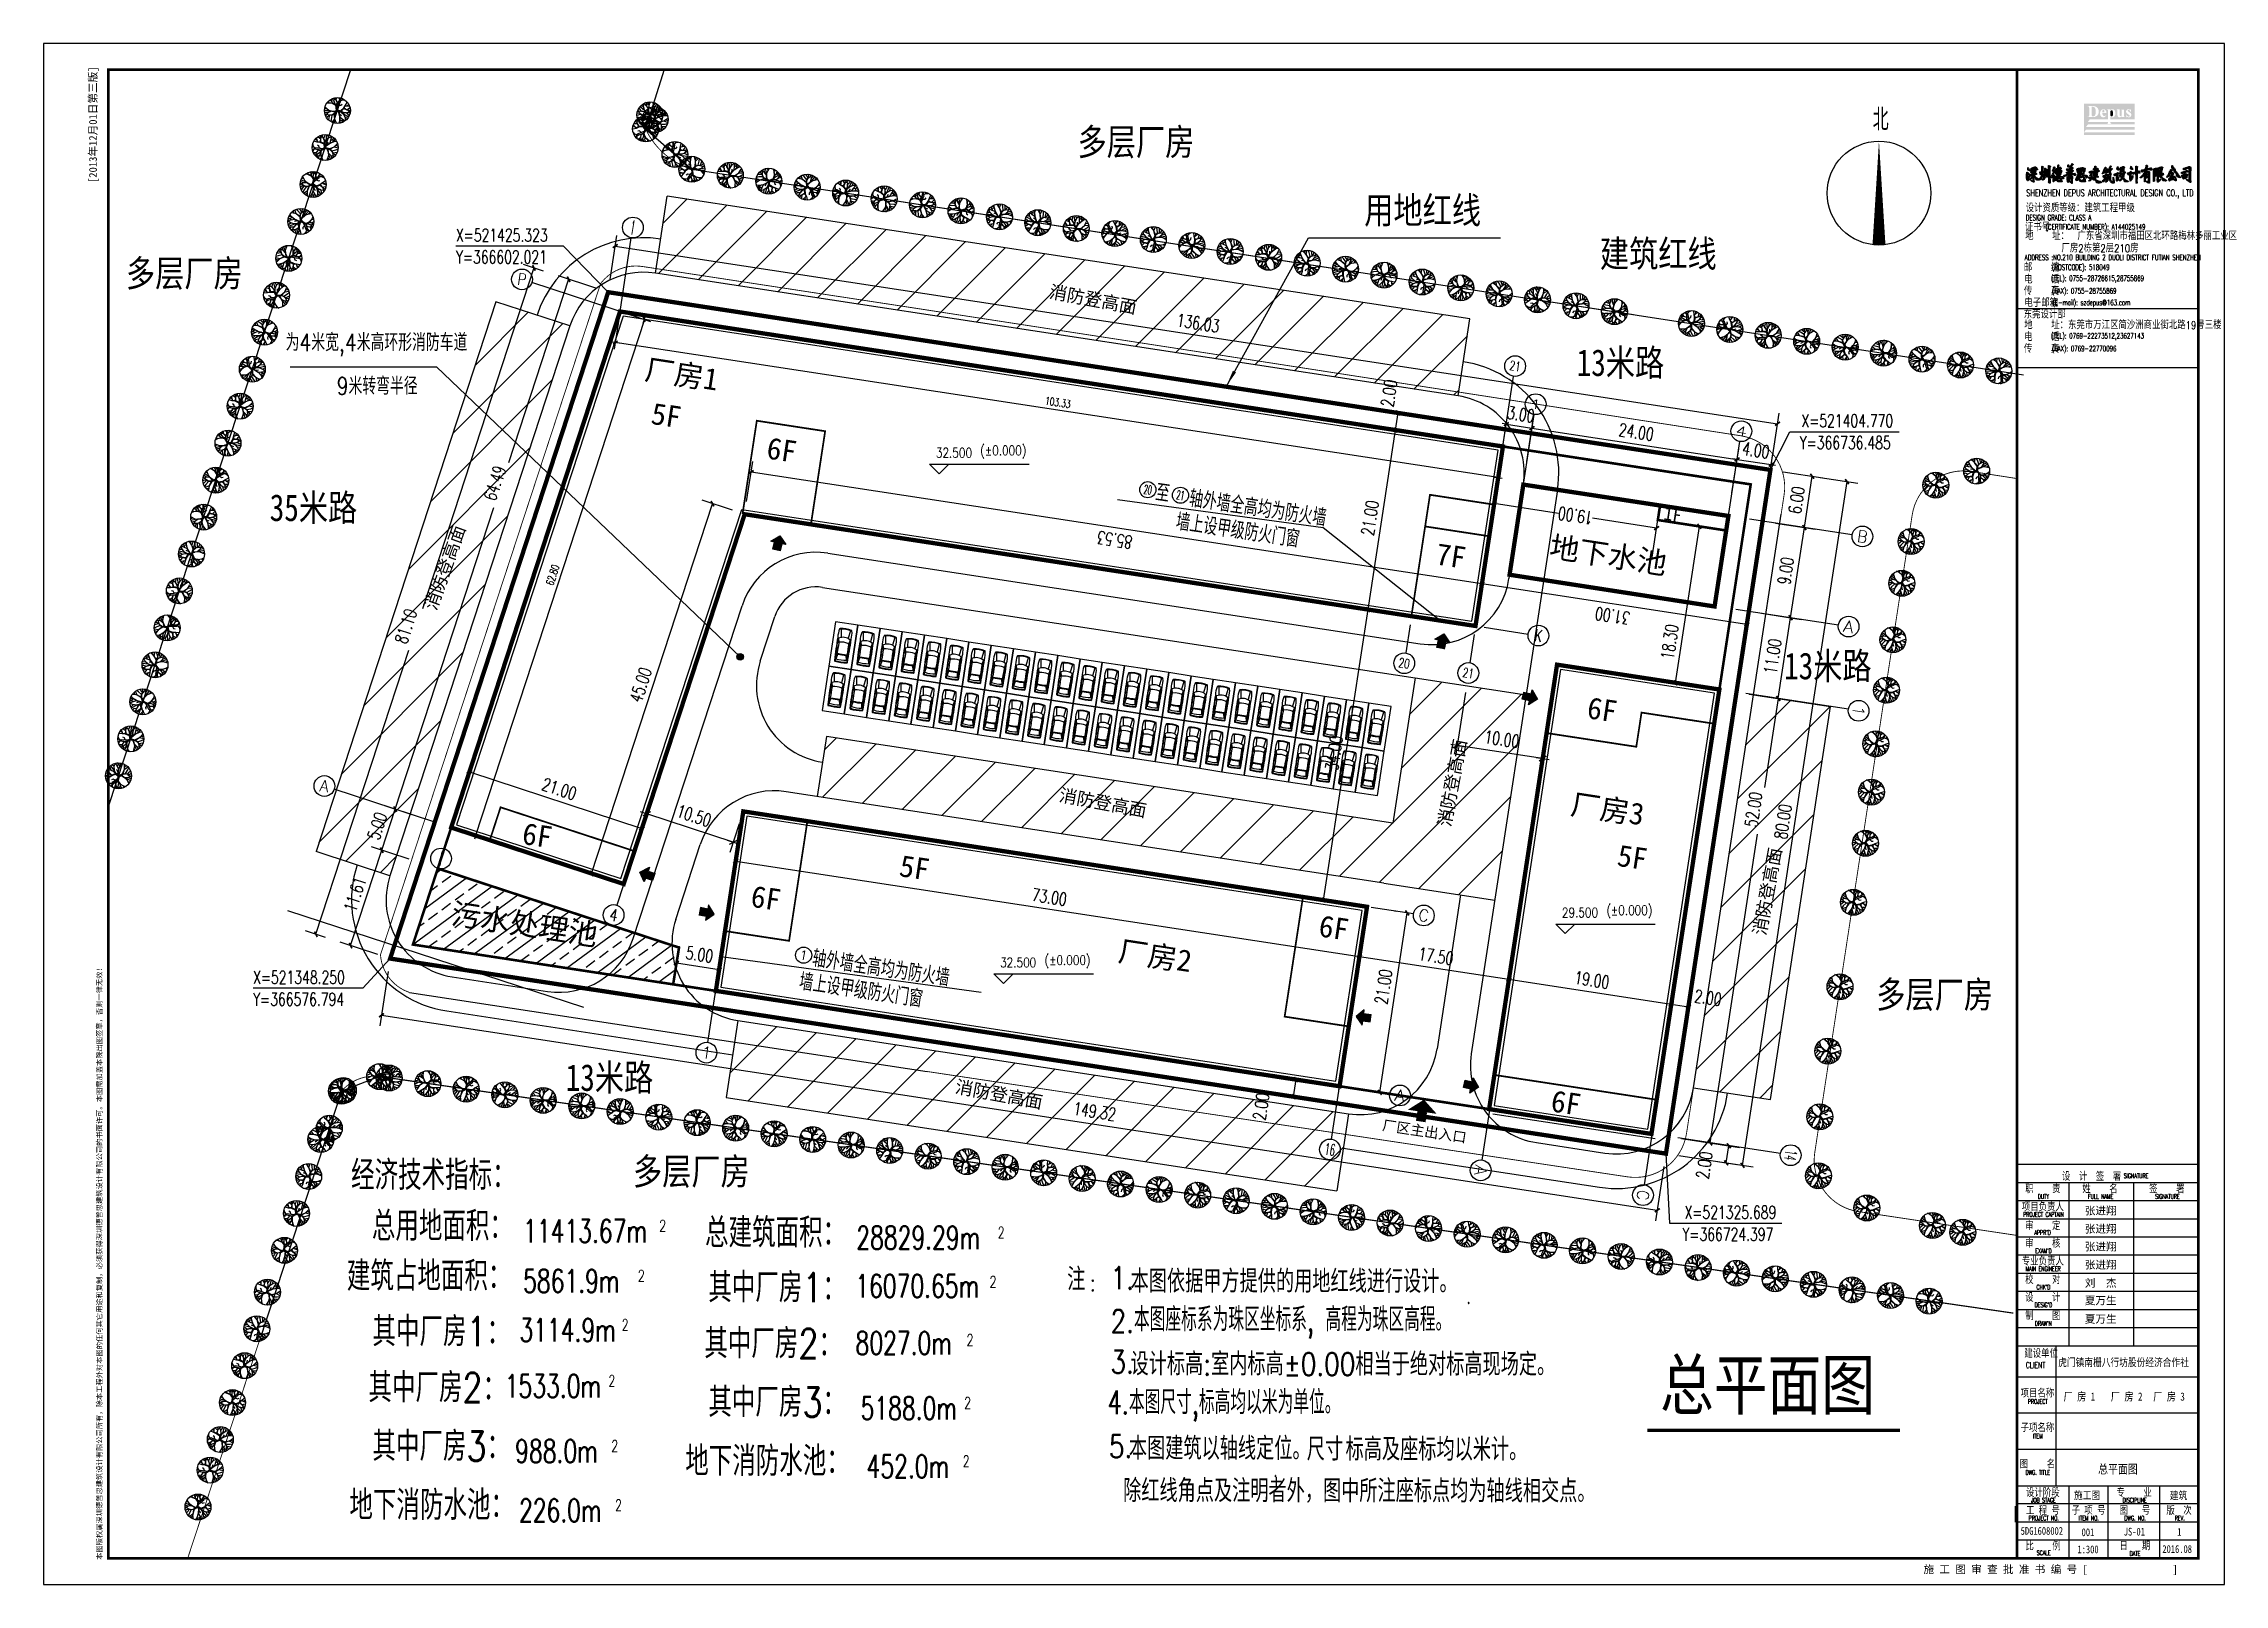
# Model space of a CAD drawing. Extents: x 367348645 to 367600945, y 521264746 to 521442946.
import ezdxf
from ezdxf.enums import TextEntityAlignment as Align

# ---------------------------------------------------------------- set-up
doc = ezdxf.new("R2010")
doc.units = 0
doc.header["$LTSCALE"] = 1000
doc.header["$MEASUREMENT"] = 0
doc.linetypes.add('DASH', pattern=[0.35, 0.25, -0.1])
for name, color, linetype in [('0-图框', 4, 'Continuous'), ('0-图签', 2, 'Continuous'), ('AXIS', 3, 'Continuous'), ('AXIS_TEXT', 7, 'Continuous'), ('DIM_COOR', 3, 'Continuous'), ('DIM_SYMB', 3, 'Continuous'), ('DLSS', 5, 'Continuous'), ('MJZJ', 4, 'Continuous'), ('PKNG-TSRP', 83, 'Continuous'), ('PUB_DIM', 3, 'Continuous'), ('PUB_TEXT', 7, 'Continuous'), ('PUB_TITLE', 4, 'Continuous'), ('TREE', 74, 'Continuous'), ('WALL', 255, 'Continuous'), ('WINDOW', 2, 'Continuous'), ('图框说明', 1, 'Continuous')]:
    doc.layers.add(name, color=color, linetype=linetype)
doc.styles.add('-宋体', font='SimSun.ttf', dxfattribs={"width": 0.8})
doc.styles.add('_HZTXT', font='txt.shx', dxfattribs={"width": 0.8, "bigfont": 'HZTXT.shx'})
doc.styles.add('_ROMANS', font='ROMANS', dxfattribs={"width": 0.6})
doc.styles.add('_TCH_AXIS', font='COMPLEX', dxfattribs={"bigfont": 'GBCBIG'})
doc.styles.add('_TCH_DIM', font='SIMPLEX', dxfattribs={"bigfont": 'GBCBIG'})
doc.styles.add('_TCH_DIM_T3', font='SIMPLEX', dxfattribs={"width": 0.705882, "bigfont": 'GBCBIG'})
doc.styles.add('chc-图签单线文字', font='romanc.shx', dxfattribs={"bigfont": 'hztxt.shx'})
doc.styles.add('chc-图签黑体', font='SIMHEI.TTF', dxfattribs={"width": 0.8})
doc.styles.add('COMPLEX', font='COMPLEX')
doc.styles.add('DIM_FONT', font='SIMPLEX', dxfattribs={"width": 0.7, "bigfont": 'GBCBIG'})
doc.styles.add('HZ', font='rs.shx', dxfattribs={"width": 0.8, "bigfont": 'cadsldxj.shx'})
doc.styles.add('TQ', font='SIMHEI.TTF')
doc.styles.add('图框字型st', font='NSimSun.ttf')
doc.dimstyles.new('_TCH_ARCH_MM_M&&500', dxfattribs={"dimtxt": 1487.5, "dimasz": 500, "dimexe": 1250, "dimexo": 1500, "dimgap": 631.25, "dimtad": 1, "dimlfac": 0.001, "dimzin": 0, "dimdsep": 46, "dimtxsty": '_TCH_DIM_T3', "dimblk": 'ARCHTICK', "dimcen": 0.09, "dimclrt": 7, "dimazin": 2, "dimtfac": 1, "dimtdec": 0, "dimtix": 1, "dimtmove": 2, "dimatfit": 3, "dimldrblk": 'ARCHTICK', "dimfxl": 1, "dimtolj": 1, "dimtzin": 0, "dimarcsym": 0})
doc.dimstyles.new('DIMN300', dxfattribs={"dimscale": 3, "dimtxt": 300, "dimasz": 1, "dimexe": 250, "dimexo": 300, "dimgap": 150, "dimtad": 1, "dimdec": 0, "dimzin": 0, "dimdsep": 46, "dimtxsty": 'DIM_FONT', "dimblk": '_DIMX', "dimcen": 0.09, "dimclrt": 7, "dimadec": 0, "dimazin": 0, "dimtfac": 1, "dimtdec": 0, "dimtix": 1, "dimtmove": 2, "dimatfit": 3, "dimldrblk": '_DIMX', "dimfxl": 1, "dimtolj": 1, "dimtzin": 0, "dimarcsym": 0})
doc.dimstyles.new('DIMN500', dxfattribs={"dimscale": 5, "dimtxt": 300, "dimasz": 1, "dimexe": 250, "dimexo": 300, "dimgap": 150, "dimtad": 1, "dimdec": 0, "dimzin": 0, "dimdsep": 46, "dimtxsty": 'DIM_FONT', "dimblk": '_DIMX', "dimcen": 0.09, "dimclrt": 7, "dimadec": 0, "dimazin": 0, "dimtfac": 1, "dimtdec": 0, "dimtix": 1, "dimtmove": 2, "dimatfit": 3, "dimldrblk": '_DIMX', "dimfxl": 1, "dimtolj": 1, "dimtzin": 0, "dimarcsym": 0})
pattern_1 = [(45, (-462559.2, 3448.6), (-2651.65043, 2651.65043), [])]

msp = doc.modelspace()

# ---------------------------------------------------------------- texts
at = {"color": 7, "style": 'TQ'}
for s, height, p in [('厂房1', 2500, (367418073.945, 521404101.2, -11092.77)), ('5F', 2500, (367418806.793, 521398978.836, -11092.77)), ('6F', 2500, (367432167.692, 521394984.83, -11092.77)), ('1F', 1500, (367536008.329, 521387909.856, -11092.77)), ('地下水池', 2500, (367522740.11, 521383598.016, -11092.77)), ('7F', 2500, (367509591.471, 521382729.385, -11092.77)), ('6F', 2500, (367527087.723, 521364948.109, -11092.77)), ('厂房3', 2500, (367525190.875, 521353815.945, -11092.77)), ('6F', 2500, (367403884.19, 521350403.926, -11092.77)), ('5F', 2500, (367530574.649, 521347872.876, -11092.77)), ('5F', 2500, (367447530.039, 521346674.346, -11092.77)), ('6F', 2500, (367430335.338, 521343144.677, -11092.77)), ('污水处理池', 2500, (367395676.194, 521341159.49, -11092.77)), ('6F', 2500, (367496040.445, 521339718.783, -11092.77)), ('厂房2', 2500, (367472848.169, 521336839.895, -11092.77)), ('6F', 2500, (367522903.412, 521319472.238, -11092.77)), ('厂区主出入口', 1200, (367503461.513, 521317295.829, -11092.77))]:
    msp.add_text(s, height=height, rotation=351.30927088, dxfattribs=at).set_placement(p)
at = {"color": 7, "style": 'HZ', "width": 0.7}
for s, p in [('本图座标系为珠区坐标系, 高程为珠区高程。', (367474784.618, 521294026.81, -10315.642)), ('4.本图尺寸,标高均以米为单位。', (367471736.207, 521284443.791, -10315.642))]:
    msp.add_text(s, height=2737.152, dxfattribs=at).set_placement(p)
at = {"layer": '0-图框', "style": '图框字型st', "oblique": 0}
msp.add_text('[2013年12月01日第三版]', height=900, rotation=90, dxfattribs=at).set_placement((367354801.362, 521426821.411))
at = {"layer": '0-图框', "style": 'chc-图签单线文字'}
for s, height, width, p in [('SHENZHEN DEPUS ARCHITECTURAL DESIGN CO., LTD', 789.36, 0.6, (367578031.817, 521425287.558)), ('设计资质等级：建筑工程甲级', 900, 0.8, (367577952.053, 521423467.877)), ('证书号', 900, 0.8, (367577870.851, 521421264.049)), ('地    址：  广东省深圳市福田区北环路梅林多丽工业区 ', 900, 0.8, (367577896.04, 521420244.626)), ('DESIGN GRADE: CLASS A', 631.488, 0.6, (367577960.85, 521422507.427)), ('(CERTIFICATE NUMBER): A144025149', 631.488, 0.6, (367580265.809, 521421441.091)), ('ADDRESS :NO.210 BUILDING 2 DUOLI DISTRICT FUTIAN SHENZHEN', 631.488, 0.6, (367577838.338, 521417904.745)), ('厂房2栋第2层210房', 900, 0.8, (367582093.678, 521418813.615)), ('邮    编', 900, 0.8, (367577748.064, 521416585.398)), ('电    话', 900, 0.8, (367577778.153, 521415205.92)), ('(TEL): 0755-28726615,28755869', 631.488, 0.6, (367580890.292, 521415488.19)), ('(POSTCODE): 518049 ', 631.488, 0.6, (367580995.613, 521416762.441)), ('传    真', 900, 0.8, (367577748.057, 521413856.506)), ('电子邮箱', 900, 0.8, (367577808.241, 521412507.091)), ('(FAX): 0755-28755869', 631.488, 0.6, (367580995.605, 521414033.548)), ('(E-mail): szdepus@163.com', 631.488, 0.6, (367581055.79, 521412684.134)), ('东莞设计部', 900, 0.8, (367577727.231, 521411174.137)), ('地    址：东莞市万江区简沙洲商业街北路19号三楼', 900, 0.8, (367577793.201, 521409936.294)), ('电    话', 900, 0.8, (367577778.153, 521408553.133)), ('(TEL): 0769-22273512,23627143', 631.488, 0.6, (367580890.292, 521408835.403)), ('传    真', 900, 0.8, (367577748.057, 521407186.011)), ('(FAX): 0769-22770096', 631.488, 0.6, (367580995.605, 521407363.053)), ('建设单位', 900, 0.8, (367577797.199, 521290963.557)), ('CLIENT', 690, 0.6, (367577980.5, 521289763.557))]:
    msp.add_text(s, height=height, dxfattribs=dict(at, width=width)).set_placement(p)
at = {"layer": '0-图框', "style": '-宋体'}
msp.add_text('本图版权属深圳德普思建筑设计有限公司所有，除本工程外对本图的任何其它用途和复制，必须获得深圳德普思建筑设计有限公司的书面许可。本图需加盖本院出图签章，否则一律无效!', height=600, rotation=90, dxfattribs=at).set_placement((367355393.763, 521267581.004))
at = {"layer": '0-图框', "style": 'chc-图签单线文字'}
for s, height, width, p in [('设  计  签  署   ', 900, 0.8, (367586318.85, 521312003.888)), ('职    责', 900, 0.8, (367579939.19, 521310567.871)), ('DUTY', 540, 0.6, (367580011.712, 521309621.254)), ('姓    名', 900, 0.8, (367586558.412, 521310567.871)), ('FULL NAME', 540, 0.6, (367586630.934, 521309621.254)), ('SIGNATURE', 540, 0.6, (367590724.679, 521311997.889)), ('签    署', 900, 0.8, (367594285.623, 521310567.871)), ('SIGNATURE', 540, 0.6, (367594358.145, 521309621.254)), ('PROJECT CAPTAIN', 540, 0.6, (367580011.712, 521307537.649)), ('项目负责人', 900, 0.8, (367579939.19, 521308484.267)), ('审    定', 900, 0.8, (367579939.19, 521306294.731)), ("APPR'D", 540, 0.6, (367579909.61, 521305426.04)), ('专业负责人', 900, 0.8, (367579939.19, 521302194.412)), ('审    核', 900, 0.8, (367579939.19, 521304261.185)), ("EXAM'D", 540, 0.6, (367580011.712, 521303314.568)), ('校    对', 900, 0.8, (367579939.19, 521300071.331)), ('MAIN ENGINEER', 540, 0.6, (367579980.674, 521301247.794)), ('设    计', 900, 0.8, (367579939.19, 521298004.558)), ("DESIG'D", 540, 0.6, (367580011.712, 521297057.941)), ("CHK'D", 540, 0.6, (367580011.712, 521299124.713)), ('制    图', 900, 0.8, (367579939.19, 521295881.477)), ("DRAW'N", 540, 0.6, (367579991.94, 521294934.859)), ('项目名称', 900, 0.8, (367579313.603, 521286932.813)), ('PROJECT', 540, 0.6, (367579356.55, 521285894.891)), ('子项名称', 900, 0.8, (367579313.603, 521282939.32)), ('ITEM', 540, 0.6, (367579356.55, 521281901.398)), ('图    名', 900, 0.8, (367579313.603, 521278729.25)), ('DWG. TITLE', 540, 0.6, (367579356.55, 521277691.328)), ('设计阶段', 900, 0.8, (367579939.19, 521275437.054)), ('JOB STAGE', 540, 0.6, (367580011.712, 521274490.437)), ('专    业', 900, 0.8, (367590501.27, 521275437.054)), ('DISCIPLINE', 540, 0.6, (367590573.792, 521274490.437)), ('工 程 号', 900, 0.8, (367579943.937, 521273356.314)), ('PROJECT NO.', 540, 0.6, (367580051.136, 521272409.696)), ('子 项 号', 900, 0.8, (367585226.731, 521273356.314)), ('ITEM NO.', 540, 0.6, (367585257.253, 521272409.696)), ('图   号', 900, 0.8, (367590584.168, 521273356.314)), ('DWG. NO.', 540, 0.6, (367590614.69, 521272409.696)), ('版  次', 900, 0.8, (367595701.716, 521273356.314)), ('REV.', 540, 0.6, (367595779.964, 521272409.696)), ('比    例', 900, 0.8, (367579971.914, 521269251.949)), ('日   期', 900, 0.8, (367590584.168, 521269263.042)), ('SCALE', 540, 0.6, (367580039.778, 521268395.132)), ('DATE', 540, 0.6, (367590614.69, 521268316.424))]:
    msp.add_text(s, height=height, dxfattribs=dict(at, width=width)).set_placement(p, align=Align.MIDDLE)
at = {"layer": '0-图框', "style": '图框字型st', "oblique": 0}
msp.add_text('施 工 图 审 查 批 准 书 编 号 [                ]', height=900, dxfattribs=at).set_placement((367566131.252, 521266032.911))
at = {"layer": '0-图签', "style": 'chc-图签黑体'}
for s, p in [('张进翔', (367584796.955, 521307513.398)), ('张进翔', (367584796.955, 521305413.398)), ('张进翔', (367584796.955, 521303353.679)), ('张进翔', (367584796.955, 521301253.679)), ('刘  杰', (367584796.955, 521299148.942)), ('夏万生', (367584796.955, 521297129.381)), ('夏万生', (367584796.955, 521294994.461))]:
    msp.add_text(s, height=900, rotation=359.99984349, dxfattribs=at).set_placement(p)
at = {"layer": '0-图签', "style": 'chc-图签黑体', "width": 0.8}
for s, height, p in [('虎门镇南栅八行坊股份经济合作社', 900, (367581720.931, 521289975.607)), ('厂 房 1', 945, (367582333.195, 521285992.745, -37.229)), ('厂 房 2', 945, (367587807.212, 521285992.745, -37.229)), ('厂 房 3', 945, (367592710.022, 521285992.745, -37.229)), ('总平面图', 1050, (367586332.995, 521277564.493, -41.366)), ('施工图', 900, (367583549.405, 521274598.065)), ('建筑', 900, (367594629.947, 521274583.227, -20.683)), ('5DG1608002', 900, (367577377.221, 521270482.74)), ('001', 900, (367584424.556, 521270326.863)), ('JS-01', 900, (367589302.265, 521270391.048)), ('1', 900, (367595488.473, 521270364.419)), ('1:300', 900, (367583946.161, 521268342.21)), ('2016.08', 900, (367593766.391, 521268381.705))]:
    msp.add_text(s, height=height, rotation=359.99984344, dxfattribs=at).set_placement(p)
at = {"layer": 'MJZJ', "color": 7, "linetype": 'Continuous', "style": '_HZTXT', "width": 0.8}
for s, p in [('至', (367478115.631, 521391018.218)), ('轴外墙全高均为防火墙', (367489139.721, 521389350.481)), ('墙上设甲级防火门窗', (367486831.864, 521386771.776)), ('轴外墙全高均为防火墙', (367445539.634, 521336156.948)), ('墙上设甲级防火门窗', (367443231.777, 521333578.242))]:
    msp.add_text(s, height=2000, rotation=351.63795649, dxfattribs=at).set_placement(p, align=Align.MIDDLE)
at = {"layer": 'PUB_DIM', "style": 'DIM_FONT', "width": 0.8}
for s, p in [('32.500', (367456053.35, 521395072.095)), ('(%%p0.000)', (367462340.452, 521395338.902)), ('29.500', (367528484.909, 521341890.644)), ('(%%p0.000)', (367534772.01, 521342157.452)), ('(%%p0.000)', (367469770.594, 521336385.056)), ('32.500', (367463483.493, 521336118.249))]:
    msp.add_text(s, height=1108.8, dxfattribs=at).set_placement(p, align=Align.RIGHT)
at = {"layer": 'PUB_TEXT'}
for s, height, style, width, p in [('多层厂房', 3096.2025, '-宋体', 0.8, (367468260.623, 521430032.604)), ('用地红线', 3096.2025, '-宋体', 0.8, (367501432.535, 521422131.314)), ('X=521425.323', 1487.5, '_TCH_DIM', 0.705882, (367396345.967, 521420050.457)), ('多层厂房', 3096.2025, '-宋体', 0.8, (367358171.187, 521414835.504)), ('Y=366602.021', 1487.5, '_TCH_DIM', 0.705882, (367396345.967, 521417512.957)), ('建筑红线', 3096.2025, '-宋体', 0.8, (367528692.058, 521417097.386)), ('为4米宽,4米高环形消防车道', 2000, '_HZTXT', 0.8, (367376643.871, 521407395.512)), ('13米路', 3096.2025, '-宋体', 0.8, (367526009.042, 521404503.011)), ('9米转弯半径', 2000, '_HZTXT', 0.8, (367382545.286, 521402350.503)), ('X=521404.770', 1487.5, '_TCH_DIM', 0.705882, (367552007.012, 521398581.21)), ('Y=366736.485', 1487.5, '_TCH_DIM', 0.705882, (367551807.012, 521396043.71)), ('35米路', 3096.2025, '-宋体', 0.8, (367374800.726, 521387732.436)), ('13米路', 3096.2025, '-宋体', 0.8, (367550005.282, 521369427.478)), ('X=521348.250', 1487.5, '_TCH_DIM', 0.705882, (367372879.347, 521334212.72)), ('Y=366576.794', 1487.5, '_TCH_DIM', 0.705882, (367372879.347, 521331675.22)), ('多层厂房', 3096.2025, '-宋体', 0.8, (367560663.472, 521331419.533)), ('13米路', 3096.2025, '-宋体', 0.8, (367409044.53, 521321818.985)), ('多层厂房', 3096.2025, '-宋体', 0.8, (367416829.109, 521310965.61)), ('X=521325.689', 1487.5, '_TCH_DIM', 0.705882, (367538487.364, 521307029.443)), ('Y=366724.397', 1487.5, '_TCH_DIM', 0.705882, (367538237.364, 521304491.943)), ('总平面图', 5696.2025, '-宋体', 0.8, (367535656.5, 521284985.35))]:
    msp.add_text(s, height=height, dxfattribs=dict(at, style=style, width=width)).set_placement(p)
at = {"layer": 'PUB_TEXT', "style": '_TCH_DIM'}
msp.add_text('北', height=2553.191, dxfattribs=at).set_placement((367560264.62, 521432901.768))
at = {"layer": 'PUB_TEXT', "style": '-宋体'}
for rotation, p in [(349.33890295, (367464908.977, 521413573.611, -8.433)), (70.18219856, (367394022.606, 521377291.195, -8.433)), (79.33890295, (367511388.589, 521352283.573, -8.433)), (349.33890295, (367466046.763, 521355358.609, -8.433)), (79.33890295, (367547846.35, 521339725.159, -8.433)), (349.33890295, (367454023.46, 521321636.943, -8.433))]:
    msp.add_text('消防登高面', height=1500, rotation=rotation, dxfattribs=at).set_placement(p)
at = {"layer": 'PUB_TEXT'}
for s, height, rotation, style, width, p in [('经济技术指标：', 3400, 359.99923794, '_HZTXT', 0.8, (367384216.882, 521310360.699)), ('总用地面积：', 3400, 359.99923794, '_HZTXT', 0.8, (367386620.748, 521304481.641)), ('总建筑面积：', 3400, 359.99923794, '_HZTXT', 0.8, (367425165.636, 521303710.503)), (' 11413.67m', 2656.25, 359.99923794, 'DIM_FONT', 0.7, (367402846.099, 521304287.869)), ('2', 1328.125, 359.99923794, 'DIM_FONT', 0.7, (367419866.042, 521305549.324)), (' 28829.29m', 2656.25, 359.99923794, 'DIM_FONT', 0.7, (367441390.987, 521303516.731)), ('2', 1328.125, 359.99923794, 'DIM_FONT', 0.7, (367459028.228, 521304778.186)), ('建筑占地面积：', 3400, 359.99923794, '_HZTXT', 0.8, (367383727.177, 521298698.126)), (' 5861.9m', 2656.25, 359.99923794, 'DIM_FONT', 0.7, (367402846.099, 521298504.354)), ('2', 1328.125, 359.99923794, 'DIM_FONT', 0.7, (367417396.86, 521299765.809)), ('其中厂房1：', 3400, 359.99923794, '_HZTXT', 0.8, (367425543.732, 521297371.78)), ('16070.65m', 2656.25, 359.99923794, 'DIM_FONT', 0.7, (367442548.415, 521297926.011)), ('2', 1328.125, 359.99923794, 'DIM_FONT', 0.7, (367458086.854, 521299064.085)), ('注', 2627.666, 359.93985134, '_HZTXT', 0.8, (367467068.799, 521298728.741, -182119.195)), (':', 1929.934, 359.93985134, '_ROMANS', 0.6, (367469765.123, 521298674.858, -182119.195)), ('1.', 2627.6659, 359.93985134, '_HZTXT', 0.8, (367472082.618, 521298870.469, -182119.195)), ('本图依据甲方提供的用地红线进行设计。', 2627.66592, 359.93985134, '_HZTXT', 0.8, (367474399.75, 521298499.062, -182119.195)), ('.', 1838.032, 359.93985134, '_ROMANS', 0.6, (367513269.571, 521297196.873, -182119.195)), ('其中厂房1：', 3400, 359.99923794, '_HZTXT', 0.8, (367386690.196, 521292282.273)), ('3114.9m', 2656.25, 359.99923794, 'DIM_FONT', 0.7, (367403694.88, 521292836.504)), ('2', 1328.125, 359.99923794, 'DIM_FONT', 0.7, (367415529.537, 521294097.959)), ('2.', 2627.6659, 359.93985134, '_HZTXT', 0.8, (367472080.027, 521293875.887, -182119.195)), ('其中厂房2：', 3400, 359.99923794, '_HZTXT', 0.8, (367425080.763, 521290894.236)), ('8027.0m', 2656.25, 359.99923794, 'DIM_FONT', 0.7, (367442579.287, 521291325.084)), ('2', 1328.125, 359.99923794, 'DIM_FONT', 0.7, (367455426.308, 521292339.774)), ('3.', 2627.6659, 359.93985134, '_HZTXT', 0.8, (367472077.166, 521289159.735, -182119.195)), ('设计标高:室内标高%%p0.00相当于绝对标高现场定。', 2627.66592, 359.93985134, '_HZTXT', 0.8, (367474394.443, 521288926.16, -182119.195)), ('其中厂房2：', 3400, 359.99923794, '_HZTXT', 0.8, (367386227.227, 521285804.729)), ('1533.0m', 2656.25, 359.99923794, 'DIM_FONT', 0.7, (367401997.318, 521286358.96)), ('2', 1328.125, 359.99923794, 'DIM_FONT', 0.7, (367413980.126, 521287620.415)), ('其中厂房3：', 3400, 359.99923794, '_HZTXT', 0.8, (367425543.732, 521284108.237)), ('5188.0m', 2656.25, 359.99923794, 'DIM_FONT', 0.7, (367443165.717, 521283798.793)), ('2', 1328.125, 359.99923794, 'DIM_FONT', 0.7, (367455148.533, 521285060.247)), ('其中厂房3：', 3400, 359.99923794, '_HZTXT', 0.8, (367386690.196, 521279018.73)), ('988.0m', 2656.25, 359.99923794, 'DIM_FONT', 0.7, (367403201.046, 521278832.669)), ('2', 1328.125, 359.99923794, 'DIM_FONT', 0.7, (367414319.645, 521280094.124)), ('地下消防水池：', 3400, 359.99923794, '_HZTXT', 0.8, (367422877.011, 521277297.553)), ('452.0m', 2656.25, 359.99923794, 'DIM_FONT', 0.7, (367443857.085, 521277062.139)), ('2', 1328.125, 359.99923794, 'DIM_FONT', 0.7, (367454975.684, 521278323.594)), ('5.', 2627.6659, 359.93985134, '_HZTXT', 0.8, (367471887.989, 521279408.118, -182119.195)), ('本图建筑以轴线定位。', 2627.6659, 359.93985134, '_HZTXT', 0.8, (367474205.266, 521279160.878, -182119.195)), ('尺寸', 2627.6659, 359.93985134, '_HZTXT', 0.8, (367494781.049, 521279076.038, -182119.195)), ('标高及座标均以米计。', 2627.6659, 359.93985134, '_HZTXT', 0.8, (367499272.435, 521279064.381, -182119.195)), ('除红线角点及注明者外，图中所注座标点均为轴线相交点。', 2627.66592, 359.93985134, '_HZTXT', 0.8, (367473535.96, 521274270.08, -182119.195)), ('.', 1838.032, 359.93985134, '_ROMANS', 0.6, (367490930.732, 521277199.384, -182119.195)), ('地下消防水池：', 3400, 359.99923794, '_HZTXT', 0.8, (367384023.476, 521272208.046)), ('226.0m', 2656.25, 359.99923794, 'DIM_FONT', 0.7, (367403645.496, 521271972.632)), ('2', 1328.125, 359.99923794, 'DIM_FONT', 0.7, (367414764.095, 521273234.087))]:
    msp.add_text(s, height=height, rotation=rotation, dxfattribs=dict(at, style=style, width=width)).set_placement(p)

# ---------------------------------------------------------------- blocks, each defined once
blk = doc.blocks.new('$植物$00000094')
for p, q in [((-805, 21, 0), (-1072, 48, 0)), ((-952, 289, 0), (-1059, 235, 0)), ((-938, 115, 0), (-1059, -72, 0)), ((-952, 302, 0), (-952, 489, 0)), ((-805, 35, 0), (-952, 302, 0)), ((-805, 35, 0), (-952, 289, 0)), ((-765, 142, 0), (-938, 115, 0)), ((-403, -139, 0), (-805, 35, 0)), ((-443, -179, 0), (-805, 21, 0)), ((-551, 583, 0), (-791, 703, 0)), ((-470, 21, 0), (-765, 142, 0)), ((-524, 743, 0), (-671, 837, 0)), ((-484, 222, 0), (-591, 315, 0)), ((-310, 489, 0), (-551, 583, 0)), ((-524, 583, 0), (-524, 930, 0)), ((-510, 569, 0), (-524, 743, 0)), ((-283, 529, 0), (-524, 583, 0)), ((-470, 35, 0), (-484, 222, 0)), ((-270, -72, 0), (-470, 35, 0)), ((-203, -72, 0), (-470, 21, 0)), ((-42, 8, 0), (-403, -139, 0)), ((-203, 770, 0), (-390, 970, 0)), ((-310, 516, 0), (-203, 770, 0)), ((-243, 489, 0), (-310, 516, 0)), ((-29, 275, 0), (-310, 489, 0)), ((-256, 516, 0), (-176, 850, 0)), ((-2, 329, 0), (-256, 516, 0)), ((-176, 409, 0), (-243, 489, 0)), ((-176, 850, 0), (-203, 1050, 0)), ((-176, 850, 0), (38, 1064, 0)), ((-122, 382, 0), (-176, 409, 0)), ((-69, 355, 0), (-122, 382, 0)), ((-42, 970, 0), (-96, 1064, 0)), ((-42, 289, 0), (-69, 355, 0)), ((-56, -5, 0), (-29, 275, 0)), ((52, 770, 0), (-42, 970, 0)), ((-42, 8, 0), (11, 315, 0)), ((92, 115, 0), (-15, -19, 0)), ((-15, 35, 0), (346, -233, 0)), ((-15, 21, 0), (292, -166, 0)), ((-2, -45, 0), (52, 88, 0)), ((0, 2, 0), (52, 315, 0)), ((0, 2, 0), (25, 289, 0)), ((11, 315, 0), (65, 556, 0)), ((25, 289, 0), (78, 556, 0)), ((25, 115, 0), (480, 289, 0)), ((38, 770, 0), (212, 970, 0)), ((65, 556, 0), (38, 770, 0)), ((38, -45, 0), (52, 382, 0)), ((78, 556, 0), (52, 770, 0)), ((52, 315, 0), (225, 569, 0)), ((52, 382, 0), (199, 543, 0)), ((52, 88, 0), (480, 275, 0)), ((212, 970, 0), (172, 1050, 0)), ((199, 556, 0), (359, 997, 0)), ((199, 543, 0), (453, 716, 0)), ((212, 168, 0), (346, 409, 0)), ((225, 569, 0), (493, 743, 0)), ((453, 716, 0), (480, 957, 0)), ((480, 289, 0), (613, 529, 0)), ((480, 275, 0), (854, 342, 0)), ((480, 275, 0), (854, 329, 0)), ((493, 743, 0), (734, 783, 0)), ((493, 275, 0), (747, 329, 0)), ((613, 529, 0), (747, 756, 0)), ((613, 503, 0), (894, 583, 0)), ((734, -126, 0), (1042, 75, 0)), ((747, 329, 0), (854, 703, 0)), ((854, 342, 0), (948, 476, 0)), ((854, 329, 0), (1015, 302, 0)), ((-831, -259, 0), (-1059, -219, 0)), ((-818, -433, 0), (-992, -326, 0)), ((-831, -259, 0), (-952, -500, 0)), ((-684, -580, 0), (-912, -567, 0)), ((-631, -72, 0), (-831, -259, 0)), ((-617, -86, 0), (-831, -246, 0)), ((-497, -313, 0), (-818, -433, 0)), ((-805, -446, 0), (-818, -660, 0)), ((-484, -286, 0), (-805, -446, 0)), ((-671, -580, 0), (-738, -767, 0)), ((-497, -460, 0), (-684, -580, 0)), ((-537, -500, 0), (-658, -580, 0)), ((-497, -807, 0), (-631, -874, 0)), ((-430, -139, 0), (-617, -86, 0)), ((-470, -166, 0), (-537, -500, 0)), ((-524, -487, 0), (-497, -807, 0)), ((-377, -166, 0), (-510, -446, 0)), ((-510, -446, 0), (-484, -807, 0)), ((-390, -139, 0), (-497, -460, 0)), ((-417, -152, 0), (-497, -406, 0)), ((-457, -192, 0), (-497, -313, 0)), ((-430, -206, 0), (-497, -500, 0)), ((-484, -807, 0), (-417, -1021, 0)), ((-350, -152, 0), (-457, -192, 0)), ((-15, -5, 0), (-443, -179, 0)), ((-29, -72, 0), (-430, -206, 0)), ((-42, -32, 0), (-377, -166, 0)), ((-29, -59, 0), (-350, -152, 0)), ((25, -86, 0), (-270, -72, 0)), ((-29, -32, 0), (-203, -72, 0)), ((118, -714, 0), (-96, -1075, 0)), ((-56, -5, 0), (292, -192, 0)), ((-15, -59, 0), (185, -192, 0)), ((-2, -86, 0), (359, -246, 0)), ((11, -914, 0), (65, -1088, 0)), ((118, -126, 0), (132, -286, 0)), ((185, -192, 0), (118, -714, 0)), ((132, -126, 0), (159, -714, 0)), ((145, -139, 0), (145, -487, 0)), ((145, -487, 0), (319, -754, 0)), ((159, -513, 0), (306, -754, 0)), ((159, -714, 0), (212, -1088, 0)), ((292, -166, 0), (480, -380, 0)), ((292, -192, 0), (466, -393, 0)), ((306, -192, 0), (734, -112, 0)), ((306, -754, 0), (600, -901, 0)), ((319, -754, 0), (346, -1021, 0)), ((346, -233, 0), (734, -112, 0)), ((359, -246, 0), (466, -406, 0)), ((466, -393, 0), (506, -567, 0)), ((493, -847, 0), (466, -981, 0)), ((480, -380, 0), (506, -553, 0)), ((480, -393, 0), (827, -393, 0)), ((493, -580, 0), (493, -847, 0)), ((506, -553, 0), (640, -740, 0)), ((506, -567, 0), (720, -593, 0)), ((640, -740, 0), (747, -781, 0)), ((720, -593, 0), (881, -607, 0)), ((734, -112, 0), (921, -19, 0)), ((734, -112, 0), (1055, -273, 0)), ((827, -393, 0), (1015, -366, 0)), ((921, -19, 0), (1055, -126, 0))]:
    blk.add_line(p, q)
blk.add_circle((0, 2, 0), 1086)
blk = doc.blocks.new('$车$00000001')
for p, q in [((-702, -406, 0), (-713, 540, 0)), ((-713, 540, 0), (-576, 195, 0)), ((-672, 697, 0), (-579, 391, 0)), ((-576, 195, 0), (-576, -323, 0)), ((-547, 1807, 0), (-416, 915, 0)), ((552, 1807, 0), (421, 915, 0)), ((715, 540, 0), (578, 195, 0)), ((578, 195, 0), (578, -323, 0)), ((672, 697, 0), (579, 391, 0)), ((703, -406, 0), (715, 540, 0)), ((-576, -323, 0), (-702, -406, 0)), ((-576, -378, 0), (-701, -460, 0)), ((-695, -1259, 0), (-701, -460, 0)), ((-576, -901, 0), (-695, -1259, 0)), ((-526, -986, 0), (-680, -1654, 0)), ((-680, -1654, 0), (-680, -1837, 0)), ((-613, -1625, 0), (-502, -1066, 0)), ((-576, -378, 0), (-576, -901, 0)), ((615, -1625, 0), (504, -1066, 0)), ((530, -985, 0), (683, -1654, 0)), ((578, -323, 0), (703, -406, 0)), ((578, -378, 0), (703, -460, 0)), ((578, -378, 0), (578, -901, 0)), ((578, -901, 0), (697, -1259, 0)), ((683, -1654, 0), (683, -1837, 0)), ((697, -1259, 0), (703, -460, 0))]:
    blk.add_line(p, q)
at = {"elevation": 0}
blk.add_lwpolyline([(-759, -1851, 0.3707945), (-687, -1929, 0.0503586), (687, -1929, 0.3707945), (759, -1851, 0.0137849), (781, 852, 0.0860866), (726, 1821, 0.274876), (668, 1882, 0.1151264), (-664, 1893, 0.278808), (-723, 1832, 0.0870699), (-781, 852, 0.0137849)], format="xyb", close=True, dxfattribs=at)
for centre, radius, start, end in [((-661, 1732, 0), 82.2, 107.81788, 168.39421), ((-21, -539, 0), 2441, 73.03471, 105.81411), ((-596, 720, 0), 78.6, 121.14552, 196.79837), ((0, -320, 0), 1277, 60.07742, 119.92258), ((-504, 414, 0), 78.6, 196.79837, 283.66308), ((0, -1777, 0), 2169, 77.06832, 102.93168), ((504, 414, 0), 78.6, 256.33692, 343.20163), ((596, 720, 0), 78.6, 343.20163, 58.85448), ((664, 1718, 0), 82.2, 11.32486, 70.88258), ((-643, -1747, 0), 121, 184.39871, 237.52881), ((0, 4897, 0), 6783, 264.01419, 275.98581), ((0, 1755, 0), 3436, 259.68972, 280.31028), ((0, 5836, 0), 6842, 265.59188, 274.44072), ((0, 5792, 0), 6876, 265.79714, 274.20286), ((643, -1747, 0), 121, 302.47119, 355.60129)]:
    blk.add_arc(centre, radius, start, end)
blk = doc.blocks.new('_ArchTick')
at = {"color": 0, "linetype": 'ByBlock', "const_width": 0.4}
blk.add_lwpolyline([(-0.5, -0.5), (0.5, 0.5)], dxfattribs=at)
blk = doc.blocks.new('*D12')
at = {"color": 0, "linetype": 'ByBlock'}
for p, q in [((366584326, 521074748), (366586351, 521080934)), ((366585962, 521079746), (366605920, 521073214)), ((366604284, 521068215), (366606309, 521074402))]:
    blk.add_line(p, q, dxfattribs=at)
at = {"layer": 'Defpoints', "color": 0, "linetype": 'ByBlock'}
for p in [(366583859, 521073322), (366605920, 521073214), (366603818, 521066790)]:
    blk.add_point(p, dxfattribs=at)
at = {"color": 0, "linetype": 'ByBlock', "xscale": 500, "yscale": 500, "zscale": 500}
for p, rotation in [((366585962, 521079746), 161.8760520967968), ((366605920, 521073214), 341.8760520967968)]:
    blk.add_blockref('_ArchTick', p, dxfattribs=dict(at, rotation=rotation))
at = {"color": 7, "linetype": 'ByBlock', "insert": (366596369, 521077787), "char_height": 1487.5, "attachment_point": 5, "rotation": 341.87605, "style": '_TCH_DIM_T3'}
blk.add_mtext('\\A1;21.00', dxfattribs=at)
blk = doc.blocks.new('*D13')
at = {"color": 0, "linetype": 'ByBlock'}
for p, q in [((366600088, 521068011), (366614086, 521110778)), ((366616390, 521110024), (366612898, 521111167)), ((366602392, 521067256), (366598900, 521068399))]:
    blk.add_line(p, q, dxfattribs=at)
at = {"layer": 'Defpoints', "color": 0, "linetype": 'ByBlock'}
for p in [(366614086, 521110778), (366617816, 521109557), (366603818, 521066790)]:
    blk.add_point(p, dxfattribs=at)
at = {"color": 0, "linetype": 'ByBlock', "xscale": 500, "yscale": 500, "zscale": 500}
for p, rotation in [((366614086, 521110778), 71.87605209660475), ((366600088, 521068011), 251.8760520966048)]:
    blk.add_blockref('_ArchTick', p, dxfattribs=dict(at, rotation=rotation))
at = {"color": 7, "linetype": 'ByBlock', "insert": (366605780, 521089822), "char_height": 1487.5, "attachment_point": 5, "rotation": 71.87605, "style": '_TCH_DIM_T3'}
blk.add_mtext('\\A1;45.00', dxfattribs=at)
blk = doc.blocks.new('*D14')
at = {"color": 0, "linetype": 'ByBlock'}
for p, q in [((366618042, 521111040), (366618748, 521115657)), ((366703109, 521101498), (366618559, 521114421)), ((366702592, 521098116), (366703298, 521102734))]:
    blk.add_line(p, q, dxfattribs=at)
at = {"layer": 'Defpoints', "color": 0, "linetype": 'ByBlock'}
for p in [(366618559, 521114421), (366617816, 521109557), (366702365, 521096634)]:
    blk.add_point(p, dxfattribs=at)
at = {"color": 0, "linetype": 'ByBlock', "xscale": 500, "yscale": 500, "zscale": 500}
for p, rotation in [((366618559, 521114421), 171.3095278682169), ((366703109, 521101498), 351.3095278682169)]:
    blk.add_blockref('_ArchTick', p, dxfattribs=dict(at, rotation=rotation))
at = {"color": 7, "linetype": 'ByBlock', "insert": (366660626, 521106600), "char_height": 1487.5, "attachment_point": 5, "rotation": 171.30953, "style": '_TCH_DIM_T3'}
blk.add_mtext('\\A1;85.53', dxfattribs=at)
blk = doc.blocks.new('*D15')
at = {"color": 0, "linetype": 'ByBlock'}
for p, q in [((366702592, 521098116), (366703298, 521102734)), ((366733753, 521096814), (366703109, 521101498)), ((366733236, 521093432), (366733942, 521098049))]:
    blk.add_line(p, q, dxfattribs=at)
at = {"layer": 'Defpoints', "color": 0, "linetype": 'ByBlock'}
for p in [(366703109, 521101498), (366702365, 521096634), (366733010, 521091950)]:
    blk.add_point(p, dxfattribs=at)
at = {"color": 0, "linetype": 'ByBlock', "xscale": 500, "yscale": 500, "zscale": 500}
for p, rotation in [((366703109, 521101498), 171.309527868228), ((366733753, 521096814), 351.309527868228)]:
    blk.add_blockref('_ArchTick', p, dxfattribs=dict(at, rotation=rotation))
at = {"color": 7, "linetype": 'ByBlock', "insert": (366718223, 521097797), "char_height": 1487.5, "attachment_point": 5, "rotation": 171.30953, "style": '_TCH_DIM_T3'}
blk.add_mtext('\\A1;31.00', dxfattribs=at)
blk = doc.blocks.new('*D16')
at = {"color": 0, "linetype": 'ByBlock'}
for p, q in [((367493258, 521321148), (367493560, 521323125)), ((367495043, 521322898), (367494796, 521322936)), ((367494741, 521320921), (367494494, 521320959))]:
    blk.add_line(p, q, dxfattribs=at)
at = {"layer": 'Defpoints', "color": 0, "linetype": 'ByBlock'}
for p in [(367493560, 521323125), (367493560, 521323125), (367493258, 521321148)]:
    blk.add_point(p, dxfattribs=at)
at = {"color": 0, "linetype": 'ByBlock', "xscale": 500, "yscale": 500, "zscale": 500}
for p, rotation in [((367493560, 521323125), 81.30952786816951), ((367493258, 521321148), 261.3095278681695)]:
    blk.add_blockref('_ArchTick', p, dxfattribs=dict(at, rotation=rotation))
at = {"color": 7, "linetype": 'ByBlock', "insert": (367489503, 521320005), "char_height": 1487.5, "attachment_point": 5, "rotation": 81.30953, "style": '_TCH_DIM_T3'}
blk.add_mtext('\\A1;2.00', dxfattribs=at)
blk = doc.blocks.new('*D17')
at = {"color": 0, "linetype": 'ByBlock'}
for p, q in [((367504920, 521342632), (367505167, 521342595)), ((367503230, 521321647), (367506403, 521342406)), ((367504713, 521321420), (367504466, 521321458))]:
    blk.add_line(p, q, dxfattribs=at)
at = {"layer": 'Defpoints', "color": 0, "linetype": 'ByBlock'}
for p in [(367506403, 521342406), (367506403, 521342406), (367503230, 521321647)]:
    blk.add_point(p, dxfattribs=at)
at = {"color": 0, "linetype": 'ByBlock', "xscale": 500, "yscale": 500, "zscale": 500}
for p, rotation in [((367506403, 521342406), 81.30952786813506), ((367503230, 521321647), 261.3095278681351)]:
    blk.add_blockref('_ArchTick', p, dxfattribs=dict(at, rotation=rotation))
at = {"color": 7, "linetype": 'ByBlock', "insert": (367503663, 521333861), "char_height": 1487.5, "attachment_point": 5, "rotation": 81.30953, "style": '_TCH_DIM_T3'}
blk.add_mtext('\\A1;21.00', dxfattribs=at)
blk = doc.blocks.new('*D18')
at = {"color": 0, "linetype": 'ByBlock'}
for p, q in [((366684793, 521064925), (366689931, 521098534)), ((366691413, 521098308), (366691166, 521098345)), ((366686276, 521064698), (366686029, 521064736))]:
    blk.add_line(p, q, dxfattribs=at)
at = {"layer": 'Defpoints', "color": 0, "linetype": 'ByBlock'}
for p in [(366689931, 521098534), (366689931, 521098534), (366684793, 521064925)]:
    blk.add_point(p, dxfattribs=at)
at = {"color": 0, "linetype": 'ByBlock', "xscale": 500, "yscale": 500, "zscale": 500}
for p, rotation in [((366689931, 521098534), 81.30952786821844), ((366684793, 521064925), 261.3095278682184)]:
    blk.add_blockref('_ArchTick', p, dxfattribs=dict(at, rotation=rotation))
at = {"color": 7, "linetype": 'ByBlock', "insert": (366686003, 521081937), "char_height": 1487.5, "attachment_point": 5, "rotation": 81.30953, "style": '_TCH_DIM_T3'}
blk.add_mtext('\\A1;34.00', dxfattribs=at)
blk = doc.blocks.new('*D19')
at = {"color": 0, "linetype": 'ByBlock'}
for p, q in [((366689931, 521098534), (366693104, 521119293)), ((366691621, 521119520), (366691868, 521119482)), ((366688448, 521098761), (366688695, 521098723))]:
    blk.add_line(p, q, dxfattribs=at)
at = {"layer": 'Defpoints', "color": 0, "linetype": 'ByBlock'}
for p in [(366693104, 521119293), (366693104, 521119293), (366689931, 521098534)]:
    blk.add_point(p, dxfattribs=at)
at = {"color": 0, "linetype": 'ByBlock', "xscale": 500, "yscale": 500, "zscale": 500}
for p, rotation in [((366693104, 521119293), 81.30952786829295), ((366689931, 521098534), 261.3095278682929)]:
    blk.add_blockref('_ArchTick', p, dxfattribs=dict(at, rotation=rotation))
at = {"color": 7, "linetype": 'ByBlock', "insert": (366690158, 521109121), "char_height": 1487.5, "attachment_point": 5, "rotation": 81.30953, "style": '_TCH_DIM_T3'}
blk.add_mtext('\\A1;21.00', dxfattribs=at)
blk = doc.blocks.new('*D20')
at = {"color": 0, "linetype": 'ByBlock'}
for p, q in [((366691923, 521121497), (366692170, 521121459)), ((366693104, 521119293), (366693406, 521121270)), ((366691621, 521119520), (366691868, 521119482))]:
    blk.add_line(p, q, dxfattribs=at)
at = {"layer": 'Defpoints', "color": 0, "linetype": 'ByBlock'}
for p in [(366693406, 521121270), (366693406, 521121270), (366693104, 521119293)]:
    blk.add_point(p, dxfattribs=at)
at = {"color": 0, "linetype": 'ByBlock', "xscale": 500, "yscale": 500, "zscale": 500}
for p, rotation in [((366693406, 521121270), 81.30952786803563), ((366693104, 521119293), 261.3095278680356)]:
    blk.add_blockref('_ArchTick', p, dxfattribs=dict(at, rotation=rotation))
at = {"color": 7, "linetype": 'ByBlock', "insert": (366692364, 521123554), "char_height": 1487.5, "attachment_point": 5, "rotation": 81.30953, "style": '_TCH_DIM_T3'}
blk.add_mtext('\\A1;2.00', dxfattribs=at)
blk = doc.blocks.new('*D21')
at = {"color": 0, "linetype": 'ByBlock'}
for p, q in [((366610210, 521059591), (366609725, 521056418)), ((366609914, 521057654), (366614857, 521056898)), ((366615153, 521058836), (366614668, 521055663))]:
    blk.add_line(p, q, dxfattribs=at)
at = {"layer": 'Defpoints', "color": 0, "linetype": 'ByBlock'}
for p in [(366610437, 521061074), (366615380, 521060319), (366614857, 521056898)]:
    blk.add_point(p, dxfattribs=at)
at = {"color": 0, "linetype": 'ByBlock', "xscale": 500, "yscale": 500, "zscale": 500}
for p, rotation in [((366609914, 521057654), 171.3092696684584), ((366614857, 521056898), 351.3092696684584)]:
    blk.add_blockref('_ArchTick', p, dxfattribs=dict(at, rotation=rotation))
at = {"color": 7, "linetype": 'ByBlock', "insert": (366612593, 521058635), "char_height": 1487.5, "attachment_point": 5, "rotation": 351.30927, "style": '_TCH_DIM_T3'}
blk.add_mtext('\\A1;5.00', dxfattribs=at)
blk = doc.blocks.new('*D22')
at = {"color": 0, "linetype": 'ByBlock'}
for p, q in [((367405371, 521417009), (367392468, 521377589)), ((367406479, 521416646), (367404183, 521417398)), ((367380144, 521339936), (367390893, 521372778)), ((367381252, 521339573), (367378956, 521340325))]:
    blk.add_line(p, q, dxfattribs=at)
at = {"layer": 'Defpoints', "color": 0, "linetype": 'ByBlock'}
for p in [(367405371, 521417009), (367407904, 521416180), (367382677, 521339107)]:
    blk.add_point(p, dxfattribs=at)
at = {"color": 0, "linetype": 'ByBlock', "xscale": 500, "yscale": 500, "zscale": 500}
for p, rotation in [((367405371, 521417009), 71.87605209656078), ((367380144, 521339936), 251.8760520965608)]:
    blk.add_blockref('_ArchTick', p, dxfattribs=dict(at, rotation=rotation))
at = {"color": 7, "linetype": 'ByBlock', "insert": (367390562, 521375550), "char_height": 1487.5, "attachment_point": 5, "rotation": 71.87605, "style": '_TCH_DIM_T3'}
blk.add_mtext('\\A1;81.10', dxfattribs=at)
blk = doc.blocks.new('*D23')
at = {"color": 0, "linetype": 'ByBlock'}
for p, q in [((366617350, 521073210), (366616585, 521068207)), ((366616774, 521069442), (366688936, 521058413)), ((366689512, 521062181), (366688747, 521057177))]:
    blk.add_line(p, q, dxfattribs=at)
at = {"layer": 'Defpoints', "color": 0, "linetype": 'ByBlock'}
for p in [(366617577, 521074693), (366689739, 521063663), (366688936, 521058413)]:
    blk.add_point(p, dxfattribs=at)
at = {"color": 0, "linetype": 'ByBlock', "xscale": 500, "yscale": 500, "zscale": 500}
for p, rotation in [((366616774, 521069442), 171.3096467844055), ((366688936, 521058413), 351.3096467844054)]:
    blk.add_blockref('_ArchTick', p, dxfattribs=dict(at, rotation=rotation))
at = {"color": 7, "linetype": 'ByBlock', "insert": (366653063, 521065287), "char_height": 1487.5, "attachment_point": 5, "rotation": 351.30965, "style": '_TCH_DIM_T3'}
blk.add_mtext('\\A1;73.00', dxfattribs=at)
blk = doc.blocks.new('*D24')
at = {"color": 0, "linetype": 'ByBlock'}
for p, q in [((366689512, 521062181), (366688747, 521057177)), ((366688936, 521058413), (366706235, 521055769)), ((366706811, 521059536), (366706046, 521054533))]:
    blk.add_line(p, q, dxfattribs=at)
at = {"layer": 'Defpoints', "color": 0, "linetype": 'ByBlock'}
for p in [(366689739, 521063663), (366707038, 521061019), (366706235, 521055769)]:
    blk.add_point(p, dxfattribs=at)
at = {"color": 0, "linetype": 'ByBlock', "xscale": 500, "yscale": 500, "zscale": 500}
for p, rotation in [((366688936, 521058413), 171.3096467845225), ((366706235, 521055769), 351.3096467845224)]:
    blk.add_blockref('_ArchTick', p, dxfattribs=dict(at, rotation=rotation))
at = {"color": 7, "linetype": 'ByBlock', "insert": (366697793, 521058450), "char_height": 1487.5, "attachment_point": 5, "rotation": 351.30965, "style": '_TCH_DIM_T3'}
blk.add_mtext('\\A1;17.50', dxfattribs=at)
blk = doc.blocks.new('*D25')
at = {"color": 0, "linetype": 'ByBlock'}
for p, q in [((366706811, 521059536), (366706046, 521054533)), ((366706235, 521055769), (366725017, 521052898)), ((366725593, 521056666), (366724828, 521051662))]:
    blk.add_line(p, q, dxfattribs=at)
at = {"layer": 'Defpoints', "color": 0, "linetype": 'ByBlock'}
for p in [(366707038, 521061019), (366725819, 521058148), (366725017, 521052898)]:
    blk.add_point(p, dxfattribs=at)
at = {"color": 0, "linetype": 'ByBlock', "xscale": 500, "yscale": 500, "zscale": 500}
for p, rotation in [((366706235, 521055769), 171.3096467842844), ((366725017, 521052898), 351.3096467842844)]:
    blk.add_blockref('_ArchTick', p, dxfattribs=dict(at, rotation=rotation))
at = {"color": 7, "linetype": 'ByBlock', "insert": (366715834, 521055692), "char_height": 1487.5, "attachment_point": 5, "rotation": 351.30965, "style": '_TCH_DIM_T3'}
blk.add_mtext('\\A1;19.00', dxfattribs=at)
blk = doc.blocks.new('*D26')
at = {"color": 0, "linetype": 'ByBlock'}
for p, q in [((366725593, 521056666), (366724828, 521051662)), ((366727570, 521056363), (366726806, 521051360)), ((366725017, 521052898), (366726995, 521052595))]:
    blk.add_line(p, q, dxfattribs=at)
at = {"layer": 'Defpoints', "color": 0, "linetype": 'ByBlock'}
for p in [(366725819, 521058148), (366727797, 521057846), (366726995, 521052595)]:
    blk.add_point(p, dxfattribs=at)
at = {"color": 0, "linetype": 'ByBlock', "xscale": 500, "yscale": 500, "zscale": 500}
for p, rotation in [((366725017, 521052898), 171.3096467850951), ((366726995, 521052595), 351.3096467850951)]:
    blk.add_blockref('_ArchTick', p, dxfattribs=dict(at, rotation=rotation))
at = {"color": 7, "linetype": 'ByBlock', "insert": (366729278, 521053637), "char_height": 1487.5, "attachment_point": 5, "rotation": 351.30965, "style": '_TCH_DIM_T3'}
blk.add_mtext('\\A1;2.00', dxfattribs=at)
blk = doc.blocks.new('*D27')
at = {"color": 0, "linetype": 'ByBlock'}
for p, q in [((367545196, 521313209), (367557284, 521392290)), ((367554171, 521392766), (367558520, 521392101)), ((367542083, 521313685), (367546432, 521313020))]:
    blk.add_line(p, q, dxfattribs=at)
at = {"layer": 'Defpoints', "color": 0, "linetype": 'ByBlock'}
for p in [(367552688, 521392993), (367557284, 521392290), (367540600, 521313912)]:
    blk.add_point(p, dxfattribs=at)
at = {"color": 0, "linetype": 'ByBlock', "xscale": 500, "yscale": 500, "zscale": 500}
for p, rotation in [((367557284, 521392290), 81.30926966846582), ((367545196, 521313209), 261.3092696684658)]:
    blk.add_blockref('_ArchTick', p, dxfattribs=dict(at, rotation=rotation))
at = {"color": 7, "linetype": 'ByBlock', "insert": (367549881, 521352957), "char_height": 1487.5, "attachment_point": 5, "rotation": 81.30927, "style": '_TCH_DIM_T3'}
blk.add_mtext('\\A1;80.00', dxfattribs=at)
blk = doc.blocks.new('*D28')
at = {"color": 0, "linetype": 'ByBlock'}
for p, q in [((367538122, 521316314), (367544848, 521315285)), ((367543310, 521313497), (367543613, 521315474)), ((367537820, 521314337), (367544546, 521313308))]:
    blk.add_line(p, q, dxfattribs=at)
at = {"layer": 'Defpoints', "color": 0, "linetype": 'ByBlock'}
for p in [(367536639, 521316540), (367543613, 521315474), (367536337, 521314563)]:
    blk.add_point(p, dxfattribs=at)
at = {"color": 0, "linetype": 'ByBlock', "xscale": 500, "yscale": 500, "zscale": 500}
for p, rotation in [((367543613, 521315474), 81.30926966821497), ((367543310, 521313497), 261.309269668215)]:
    blk.add_blockref('_ArchTick', p, dxfattribs=dict(at, rotation=rotation))
at = {"color": 7, "linetype": 'ByBlock', "insert": (367540774, 521313222), "char_height": 1487.5, "attachment_point": 5, "rotation": 81.30927, "style": '_TCH_DIM_T3'}
blk.add_mtext('\\A1;2.00', dxfattribs=at)
blk = doc.blocks.new('*D29')
at = {"color": 0, "linetype": 'ByBlock'}
for p, q in [((367545979, 521367717), (367550564, 521367016)), ((367549329, 521367205), (367547758, 521356927)), ((367541471, 521315802), (367546932, 521351527)), ((367538122, 521316314), (367542707, 521315613))]:
    blk.add_line(p, q, dxfattribs=at)
at = {"layer": 'Defpoints', "color": 0, "linetype": 'ByBlock'}
for p in [(367544496, 521367943), (367549329, 521367205), (367536639, 521316540)]:
    blk.add_point(p, dxfattribs=at)
at = {"color": 0, "linetype": 'ByBlock', "xscale": 500, "yscale": 500, "zscale": 500}
for p, rotation in [((367549329, 521367205), 81.30926966844886), ((367541471, 521315802), 261.3092696684488)]:
    blk.add_blockref('_ArchTick', p, dxfattribs=dict(at, rotation=rotation))
at = {"color": 7, "linetype": 'ByBlock', "insert": (367546469, 521354361), "char_height": 1487.5, "attachment_point": 5, "rotation": 81.30927, "style": '_TCH_DIM_T3'}
blk.add_mtext('\\A1;52.00', dxfattribs=at)
blk = doc.blocks.new('*D30')
at = {"color": 0, "linetype": 'ByBlock'}
for p, q in [((367547407, 521377060), (367551993, 521376359)), ((367549329, 521367205), (367550757, 521376548)), ((367545979, 521367717), (367550564, 521367016))]:
    blk.add_line(p, q, dxfattribs=at)
at = {"layer": 'Defpoints', "color": 0, "linetype": 'ByBlock'}
for p in [(367545925, 521377287), (367550757, 521376548), (367544496, 521367943)]:
    blk.add_point(p, dxfattribs=at)
at = {"color": 0, "linetype": 'ByBlock', "xscale": 500, "yscale": 500, "zscale": 500}
for p, rotation in [((367550757, 521376548), 81.30926966831778), ((367549329, 521367205), 261.3092696683178)]:
    blk.add_blockref('_ArchTick', p, dxfattribs=dict(at, rotation=rotation))
at = {"color": 7, "linetype": 'ByBlock', "insert": (367548684, 521372084), "char_height": 1487.5, "attachment_point": 5, "rotation": 81.30927, "style": '_TCH_DIM_T3'}
blk.add_mtext('\\A1;11.00', dxfattribs=at)
blk = doc.blocks.new('*D31')
at = {"color": 0, "linetype": 'ByBlock'}
for p, q in [((367388507, 521335641), (367387543, 521329336)), ((367387732, 521330571), (367535335, 521308009)), ((367536110, 521313080), (367535146, 521306774))]:
    blk.add_line(p, q, dxfattribs=at)
at = {"layer": 'Defpoints', "color": 0, "linetype": 'ByBlock'}
for p in [(367388734, 521337124), (367536337, 521314562), (367535335, 521308009)]:
    blk.add_point(p, dxfattribs=at)
at = {"color": 0, "linetype": 'ByBlock', "xscale": 500, "yscale": 500, "zscale": 500}
for p, rotation in [((367387732, 521330571), 171.3092696684677), ((367535335, 521308009), 351.3092696684677)]:
    blk.add_blockref('_ArchTick', p, dxfattribs=dict(at, rotation=rotation))
at = {"color": 7, "linetype": 'ByBlock', "insert": (367470240, 521319446), "char_height": 1487.5, "attachment_point": 5, "rotation": 351.30927, "style": '_TCH_DIM_T3'}
blk.add_mtext('\\A1;149.32', dxfattribs=at)
blk = doc.blocks.new('*D32')
at = {"color": 0, "linetype": 'ByBlock'}
for p, q in [((367412535, 521414664), (367408197, 521416084)), ((367409385, 521415695), (367402429, 521394444)), ((367389323, 521354401), (367400746, 521389300)), ((367392473, 521353370), (367388135, 521354790))]:
    blk.add_line(p, q, dxfattribs=at)
at = {"layer": 'Defpoints', "color": 0, "linetype": 'ByBlock'}
for p in [(367409385, 521415695), (367413961, 521414197), (367393899, 521352903)]:
    blk.add_point(p, dxfattribs=at)
at = {"color": 0, "linetype": 'ByBlock', "xscale": 500, "yscale": 500, "zscale": 500}
for p, rotation in [((367409385, 521415695), 71.87605209656064), ((367389323, 521354401), 251.8760520965606)]:
    blk.add_blockref('_ArchTick', p, dxfattribs=dict(at, rotation=rotation))
at = {"color": 7, "linetype": 'ByBlock', "insert": (367400849, 521392113), "char_height": 1487.5, "attachment_point": 5, "rotation": 71.87605, "style": '_TCH_DIM_T3'}
blk.add_mtext('\\A1;64.49', dxfattribs=at)
blk = doc.blocks.new('*D33')
at = {"color": 0, "linetype": 'ByBlock'}
for p, q in [((366575829, 521070694), (366577383, 521075442)), ((366580533, 521074411), (366576195, 521075831)), ((366578979, 521069663), (366574641, 521071083))]:
    blk.add_line(p, q, dxfattribs=at)
at = {"layer": 'Defpoints', "color": 0, "linetype": 'ByBlock'}
for p in [(366577383, 521075442), (366581959, 521073944), (366580404, 521069196)]:
    blk.add_point(p, dxfattribs=at)
at = {"color": 0, "linetype": 'ByBlock', "xscale": 500, "yscale": 500, "zscale": 500}
for p, rotation in [((366577383, 521075442), 71.87605209649774), ((366575829, 521070694), 251.8760520964977)]:
    blk.add_blockref('_ArchTick', p, dxfattribs=dict(at, rotation=rotation))
at = {"color": 7, "linetype": 'ByBlock', "insert": (366575299, 521073496), "char_height": 1487.5, "attachment_point": 5, "rotation": 71.87605, "style": '_TCH_DIM_T3'}
blk.add_mtext('\\A1;5.00', dxfattribs=at)
blk = doc.blocks.new('*D34')
at = {"color": 0, "linetype": 'ByBlock'}
for p, q in [((366572218, 521059663), (366575829, 521070694)), ((366578979, 521069663), (366574641, 521071083)), ((366575368, 521058632), (366571030, 521060052))]:
    blk.add_line(p, q, dxfattribs=at)
at = {"layer": 'Defpoints', "color": 0, "linetype": 'ByBlock'}
for p in [(366575829, 521070694), (366580404, 521069196), (366576794, 521058166)]:
    blk.add_point(p, dxfattribs=at)
at = {"color": 0, "linetype": 'ByBlock', "xscale": 500, "yscale": 500, "zscale": 500}
for p, rotation in [((366575829, 521070694), 71.87605209658872), ((366572218, 521059663), 251.8760520965887)]:
    blk.add_blockref('_ArchTick', p, dxfattribs=dict(at, rotation=rotation))
at = {"color": 7, "linetype": 'ByBlock', "insert": (366572717, 521065606), "char_height": 1487.5, "attachment_point": 5, "rotation": 71.87605, "style": '_TCH_DIM_T3'}
blk.add_mtext('\\A1;11.61', dxfattribs=at)
blk = doc.blocks.new('*D35')
at = {"color": 0, "linetype": 'ByBlock'}
for p, q in [((366602248, 521136721), (366603026, 521141813)), ((366602837, 521140577), (366737301, 521120024)), ((366736712, 521116168), (366737490, 521121260))]:
    blk.add_line(p, q, dxfattribs=at)
at = {"layer": 'Defpoints', "color": 0, "linetype": 'ByBlock'}
for p in [(366602021, 521135239), (366737301, 521120024), (366736485, 521114686)]:
    blk.add_point(p, dxfattribs=at)
at = {"color": 0, "linetype": 'ByBlock', "xscale": 500, "yscale": 500, "zscale": 500}
for p, rotation in [((366602837, 521140577), 171.3095278682207), ((366737301, 521120024), 351.3095278682207)]:
    blk.add_blockref('_ArchTick', p, dxfattribs=dict(at, rotation=rotation))
at = {"color": 7, "linetype": 'ByBlock', "insert": (366670277, 521131660), "char_height": 1487.5, "attachment_point": 5, "rotation": 351.30953, "style": '_TCH_DIM_T3'}
blk.add_mtext('\\A1;136.03', dxfattribs=at)
blk = doc.blocks.new('_DIMX')
blk.add_line((-150, 0), (150, 0))
blk.add_lwpolyline([(-70, -70), (70, 70)])
blk = doc.blocks.new('*D36')
at = {"color": 0, "linetype": 'ByBlock'}
for p, q in [((367418150, 521411039), (367398617, 521351362)), ((367416190, 521411684), (367418864, 521410809)), ((367396655, 521352001), (367399329, 521351126))]:
    blk.add_line(p, q, dxfattribs=at)
at = {"layer": 'Defpoints', "color": 0, "linetype": 'ByBlock'}
for p in [(367415334, 521411964), (367395799, 521352281), (367398616, 521351359)]:
    blk.add_point(p, dxfattribs=at)
at = {"color": 0, "linetype": 'ByBlock', "xscale": 3, "yscale": 3, "zscale": 3}
for p, rotation in [((367418151, 521411042), 71.87605209644578), ((367398616, 521351359), 251.8760520964458)]:
    blk.add_blockref('_DIMX', p, dxfattribs=dict(at, rotation=rotation))
at = {"color": 7, "linetype": 'ByBlock', "insert": (367407528, 521381481), "char_height": 900, "attachment_point": 5, "rotation": 71.87605, "style": 'DIM_FONT'}
blk.add_mtext('\\A1;62.80', dxfattribs=at)
blk = doc.blocks.new('*D37')
at = {"color": 0, "linetype": 'ByBlock'}
for p, q in [((367415198, 521411074), (367414671, 521407626)), ((367516926, 521392754), (367414788, 521408366)), ((367517342, 521395461), (367516815, 521392012))]:
    blk.add_line(p, q, dxfattribs=at)
at = {"layer": 'Defpoints', "color": 0, "linetype": 'ByBlock'}
for p in [(367415334, 521411964), (367414785, 521408367), (367517478, 521396351)]:
    blk.add_point(p, dxfattribs=at)
at = {"color": 0, "linetype": 'ByBlock', "xscale": 3, "yscale": 3, "zscale": 3}
for p, rotation in [((367414785, 521408367), 171.3092696683461), ((367516928, 521392754), 351.3092696683461)]:
    blk.add_blockref('_DIMX', p, dxfattribs=dict(at, rotation=rotation))
at = {"color": 7, "linetype": 'ByBlock', "insert": (367465993, 521401450), "char_height": 900, "attachment_point": 5, "rotation": 351.30927, "style": 'DIM_FONT'}
blk.add_mtext('\\A1;103.33', dxfattribs=at)
blk = doc.blocks.new('_AXISO')
blk.add_circle((0, 0), 0.5)
at = {"layer": 'AXIS_TEXT', "style": 'COMPLEX', "width": 1.041667}
blk.add_attdef('A', text='', height=0.56, dxfattribs=at).set_placement((-0.25, -0.28), (0.25, -0.28), align=Align.FIT)
blk = doc.blocks.new('*D38')
at = {"color": 0, "linetype": 'ByBlock'}
for p, q in [((367513131, 521367913), (367512005, 521360546)), ((367523017, 521366402), (367521890, 521359035)), ((367522074, 521360271), (367512199, 521361780))]:
    blk.add_line(p, q, dxfattribs=at)
at = {"layer": 'Defpoints', "color": 0, "linetype": 'ByBlock'}
for p in [(367513358, 521369396), (367523243, 521367885), (367512194, 521361781)]:
    blk.add_point(p, dxfattribs=at)
at = {"color": 0, "linetype": 'ByBlock', "xscale": 5, "yscale": 5, "zscale": 5}
for p, rotation in [((367512194, 521361781), 171.3092696691357), ((367522079, 521360270), 351.3092696691357)]:
    blk.add_blockref('_DIMX', p, dxfattribs=dict(at, rotation=rotation))
at = {"color": 7, "linetype": 'ByBlock', "insert": (367517363, 521362508), "char_height": 1500, "attachment_point": 5, "rotation": 351.30927, "style": 'DIM_FONT'}
blk.add_mtext('\\A1;10.00', dxfattribs=at)
blk = doc.blocks.new('*D39')
at = {"color": 0, "linetype": 'ByBlock'}
for p, q in [((367419112, 521355998), (367418025, 521352677)), ((367428423, 521350589), (367418419, 521353864)), ((367429126, 521352721), (367428039, 521349400))]:
    blk.add_line(p, q, dxfattribs=at)
at = {"layer": 'Defpoints', "color": 0, "linetype": 'ByBlock'}
for p in [(367419579, 521357424), (367418414, 521353865), (367429592, 521354146)]:
    blk.add_point(p, dxfattribs=at)
at = {"color": 0, "linetype": 'ByBlock', "xscale": 5, "yscale": 5, "zscale": 5}
for p, rotation in [((367418414, 521353865), 161.8760520966734), ((367428428, 521350588), 341.8760520966734)]:
    blk.add_blockref('_DIMX', p, dxfattribs=dict(at, rotation=rotation))
at = {"color": 7, "linetype": 'ByBlock', "insert": (367423888, 521353652), "char_height": 1500, "attachment_point": 5, "rotation": 341.87605, "style": 'DIM_FONT'}
blk.add_mtext('\\A1;10.50', dxfattribs=at)
blk = doc.blocks.new('_ARROW')
blk.add_solid([(0, 0), (-1, 0.1), (-1, -0.1)])
blk = doc.blocks.new('w1')
at = {"layer": '0-图框'}
h = blk.add_hatch(color=5, dxfattribs=at)
h.paths.add_polyline_path([(76449, -1279), (76431, -1257), (76410, -1233), (76387, -1214), (76372, -1209), (76366, -1213), (76361, -1227), (76359, -1252), (76357, -1276), (76363, -1305), (76372, -1318), (76393, -1326), (76416, -1335), (76432, -1338), (76451, -1334), (76462, -1323), (76460, -1301)])
h.paths.add_polyline_path([(76380, -1445), (76382, -1435), (76379, -1429), (76368, -1422), (76348, -1412), (76334, -1406), (76324, -1403), (76314, -1402), (76304, -1405), (76297, -1410), (76294, -1415), (76295, -1419), (76301, -1432), (76301, -1448), (76297, -1463), (76293, -1481), (76287, -1507), (76283, -1538), (76281, -1564), (76280, -1592), (76283, -1621), (76285, -1649), (76290, -1675), (76297, -1701), (76312, -1728), (76328, -1749), (76349, -1769), (76361, -1772), (76370, -1767), (76377, -1752), (76387, -1732), (76397, -1714), (76411, -1694), (76421, -1677), (76431, -1659), (76442, -1632), (76452, -1604), (76458, -1587), (76465, -1562), (76470, -1536), (76473, -1507), (76471, -1476), (76468, -1466), (76462, -1468), (76458, -1473), (76451, -1490), (76444, -1507), (76438, -1523), (76432, -1538), (76425, -1555), (76412, -1581), (76401, -1606), (76388, -1626), (76370, -1649), (76354, -1662), (76340, -1670), (76328, -1671), (76323, -1668), (76316, -1655), (76313, -1632), (76312, -1614), (76312, -1595), (76314, -1577), (76320, -1548), (76326, -1529), (76335, -1511), (76346, -1493), (76355, -1479), (76368, -1463)])
h.paths.add_polyline_path([(76672, -1257), (76706, -1244), (76711, -1249), (76714, -1262), (76713, -1282), (76713, -1305), (76712, -1325), (76716, -1352), (76727, -1374), (76736, -1387), (76750, -1400), (76768, -1404), (76782, -1402), (76802, -1395), (76823, -1384), (76831, -1373), (76835, -1357), (76829, -1349), (76815, -1348), (76801, -1350), (76786, -1347), (76774, -1338), (76764, -1318), (76760, -1293), (76759, -1265), (76759, -1245), (76760, -1229), (76767, -1223), (76788, -1218), (76813, -1216), (76826, -1217), (76836, -1222), (76842, -1237), (76837, -1258), (76821, -1277), (76803, -1292), (76797, -1303), (76801, -1311), (76829, -1317), (76867, -1314), (76898, -1310), (76929, -1300), (76937, -1288), (76931, -1275), (76920, -1265), (76899, -1243), (76873, -1212), (76848, -1191), (76815, -1181), (76778, -1183), (76711, -1196), (76664, -1208), (76623, -1224), (76604, -1229), (76592, -1230), (76583, -1238), (76565, -1246), (76542, -1257), (76527, -1276), (76510, -1303), (76501, -1317), (76490, -1327), (76482, -1339), (76484, -1348), (76495, -1359), (76515, -1369), (76531, -1373), (76541, -1372), (76548, -1361), (76550, -1348), (76548, -1336), (76547, -1318), (76549, -1301), (76555, -1285), (76564, -1273), (76576, -1268), (76587, -1267), (76603, -1271), (76607, -1285), (76608, -1303), (76608, -1325), (76602, -1352), (76592, -1377), (76579, -1393), (76567, -1398), (76555, -1407), (76545, -1420), (76541, -1428), (76554, -1432), (76568, -1430), (76592, -1429), (76615, -1421), (76633, -1409), (76643, -1397), (76648, -1374), (76648, -1346), (76653, -1321), (76660, -1295), (76661, -1275), (76664, -1264)])
h.paths.add_polyline_path([(76758, -1537), (76754, -1524), (76757, -1516), (76787, -1509), (76817, -1504), (76838, -1505), (76855, -1509), (76873, -1509), (76881, -1499), (76880, -1480), (76871, -1456), (76861, -1436), (76840, -1431), (76811, -1433), (76768, -1445), (76751, -1450), (76746, -1448), (76745, -1442), (76745, -1436), (76739, -1430), (76715, -1425), (76683, -1421), (76673, -1422), (76667, -1427), (76667, -1435), (76667, -1444), (76669, -1453), (76669, -1460), (76660, -1467), (76642, -1473), (76606, -1482), (76582, -1488), (76544, -1499), (76520, -1507), (76503, -1509), (76502, -1511), (76496, -1514), (76495, -1522), (76498, -1537), (76505, -1551), (76517, -1567), (76525, -1574), (76533, -1574), (76547, -1568), (76559, -1563), (76581, -1555), (76614, -1546), (76626, -1544), (76631, -1546), (76633, -1550), (76631, -1558), (76627, -1566), (76612, -1584), (76598, -1601), (76573, -1625), (76540, -1650), (76512, -1672), (76488, -1688), (76468, -1696), (76445, -1702), (76432, -1707), (76437, -1715), (76454, -1723), (76480, -1733), (76502, -1738), (76513, -1733), (76523, -1719), (76542, -1706), (76573, -1680), (76605, -1653), (76640, -1620), (76655, -1612), (76664, -1609), (76671, -1616), (76674, -1627), (76672, -1666), (76674, -1714), (76672, -1743), (76668, -1759), (76660, -1766), (76639, -1767), (76614, -1766), (76587, -1761), (76575, -1757), (76570, -1760), (76570, -1771), (76590, -1789), (76628, -1806), (76662, -1821), (76702, -1830), (76725, -1830), (76735, -1822), (76735, -1802), (76726, -1785), (76723, -1765), (76722, -1745), (76726, -1685), (76731, -1631), (76736, -1616), (76741, -1613), (76748, -1615), (76769, -1625), (76798, -1640), (76816, -1654), (76834, -1675), (76845, -1696), (76859, -1725), (76867, -1735), (76894, -1739), (76945, -1743), (76977, -1745), (77013, -1744), (77042, -1740), (77060, -1726), (77060, -1714), (77046, -1700), (77015, -1685), (76974, -1671), (76944, -1661), (76892, -1645), (76850, -1628), (76811, -1597), (76783, -1570)])
h = blk.add_hatch(color=5, dxfattribs=at)
h.paths.add_polyline_path([(77175, -1387), (77154, -1391), (77120, -1394), (77081, -1394), (77079, -1397), (77076, -1404), (77077, -1420), (77080, -1438), (77088, -1464), (77099, -1497), (77105, -1503), (77114, -1505), (77124, -1498), (77151, -1496), (77164, -1496), (77172, -1501), (77173, -1511), (77170, -1534), (77168, -1564), (77165, -1579), (77154, -1592), (77128, -1619), (77095, -1648), (77081, -1662), (77079, -1671), (77079, -1680), (77092, -1697), (77111, -1713), (77126, -1724), (77133, -1724), (77137, -1720), (77149, -1703), (77173, -1674), (77203, -1641), (77231, -1615), (77255, -1590), (77283, -1552), (77301, -1516), (77306, -1496), (77297, -1486), (77280, -1497), (77254, -1517), (77246, -1509), (77244, -1493), (77248, -1480), (77268, -1462), (77292, -1438), (77323, -1410), (77329, -1387), (77320, -1363), (77309, -1356), (77271, -1361), (77247, -1367), (77240, -1366), (77238, -1359), (77237, -1329), (77242, -1285), (77249, -1240), (77259, -1205), (77271, -1188), (77271, -1176), (77249, -1161), (77225, -1152), (77206, -1151), (77191, -1165), (77187, -1197), (77187, -1230), (77187, -1267), (77186, -1319), (77187, -1348), (77184, -1376)])
h.paths.add_polyline_path([(77415, -1396), (77416, -1349), (77424, -1304), (77438, -1275), (77442, -1260), (77429, -1251), (77411, -1247), (77402, -1241), (77386, -1235), (77373, -1236), (77362, -1249), (77359, -1265), (77359, -1275), (77363, -1315), (77364, -1363), (77366, -1422), (77365, -1471), (77360, -1520), (77352, -1563), (77332, -1604), (77308, -1641), (77262, -1692), (77238, -1716), (77232, -1729), (77241, -1739), (77262, -1738), (77298, -1733), (77330, -1717), (77362, -1690), (77384, -1658), (77385, -1632), (77383, -1609), (77391, -1579), (77404, -1546), (77413, -1524), (77416, -1486), (77415, -1438)])
h.paths.add_polyline_path([(77549, -1378), (77554, -1328), (77556, -1304), (77534, -1293), (77483, -1284), (77473, -1285), (77466, -1297), (77464, -1338), (77465, -1420), (77467, -1492), (77470, -1581), (77479, -1612), (77507, -1612), (77529, -1597), (77535, -1573), (77538, -1517), (77542, -1471)])
h.paths.add_polyline_path([(77679, -1348), (77679, -1273), (77681, -1225), (77692, -1191), (77704, -1171), (77707, -1157), (77676, -1141), (77618, -1124), (77613, -1123), (77602, -1126), (77595, -1148), (77596, -1231), (77601, -1362), (77607, -1497), (77609, -1564), (77613, -1681), (77616, -1743), (77605, -1793), (77587, -1814), (77597, -1834), (77621, -1853), (77653, -1866), (77683, -1872), (77698, -1865), (77700, -1845), (77695, -1810), (77687, -1728), (77676, -1642), (77676, -1573), (77677, -1503), (77679, -1425)])
h = blk.add_hatch(color=5, dxfattribs=at)
h.paths.add_polyline_path([(77926, -1295), (77954, -1269), (77976, -1244), (77983, -1225), (77974, -1210), (77959, -1192), (77944, -1179), (77929, -1177), (77926, -1178), (77919, -1184), (77899, -1215), (77881, -1247), (77864, -1277), (77850, -1312), (77840, -1341), (77840, -1358), (77847, -1360), (77861, -1355), (77880, -1339), (77899, -1319)])
h.paths.add_polyline_path([(77885, -1406), (77863, -1445), (77839, -1483), (77803, -1531), (77768, -1576), (77751, -1599), (77737, -1629), (77734, -1643), (77737, -1648), (77745, -1650), (77767, -1644), (77794, -1632), (77820, -1617), (77842, -1598), (77855, -1585), (77868, -1589), (77873, -1603), (77876, -1621), (77876, -1638), (77870, -1677), (77870, -1721), (77870, -1777), (77875, -1801), (77889, -1809), (77909, -1809), (77917, -1796), (77919, -1775), (77917, -1742), (77917, -1697), (77921, -1656), (77926, -1618), (77936, -1585), (77944, -1557), (77944, -1544), (77935, -1537), (77912, -1525), (77894, -1514), (77889, -1499), (77890, -1482), (77903, -1462), (77922, -1443), (77946, -1418), (77977, -1379), (77981, -1367), (77977, -1356), (77965, -1337), (77945, -1321), (77942, -1322), (77933, -1324), (77919, -1339), (77905, -1366)])
h.paths.add_polyline_path([(78200, -1287), (78226, -1276), (78247, -1273), (78272, -1271), (78302, -1271), (78330, -1272), (78338, -1260), (78341, -1245), (78324, -1212), (78308, -1194), (78299, -1193), (78290, -1198), (78265, -1206), (78224, -1216), (78197, -1220), (78189, -1208), (78189, -1186), (78195, -1149), (78200, -1118), (78198, -1102), (78183, -1095), (78163, -1096), (78158, -1100), (78151, -1120), (78145, -1155), (78143, -1186), (78139, -1215), (78132, -1235), (78101, -1242), (78062, -1252), (78022, -1263), (78007, -1267), (78001, -1273), (78001, -1281), (78007, -1295), (78017, -1315), (78025, -1323), (78032, -1325), (78041, -1323), (78060, -1317), (78091, -1309), (78118, -1306), (78127, -1320), (78117, -1337), (78098, -1351), (78074, -1359), (78043, -1369), (78022, -1375), (78006, -1381), (77998, -1386), (77994, -1395), (77999, -1414), (78011, -1441), (78026, -1471), (78051, -1502), (78072, -1523), (78086, -1531), (78096, -1531), (78111, -1525), (78134, -1514), (78162, -1504), (78181, -1499), (78210, -1493), (78234, -1495), (78250, -1507), (78264, -1518), (78283, -1523), (78299, -1520), (78312, -1501), (78321, -1487), (78336, -1461), (78351, -1432), (78359, -1409), (78368, -1390), (78383, -1367), (78388, -1356), (78384, -1346), (78367, -1335), (78335, -1321), (78301, -1312), (78254, -1311), (78217, -1313), (78187, -1317), (78184, -1306), (78188, -1294)])
h.paths.add_polyline_path([(78187, -1409), (78182, -1428), (78179, -1440), (78168, -1457), (78156, -1446), (78150, -1428), (78149, -1410), (78149, -1388), (78161, -1376), (78179, -1371), (78186, -1382)], flags=16)
h.paths.add_polyline_path([(78255, -1361), (78276, -1354), (78281, -1360), (78289, -1372), (78288, -1391), (78288, -1405), (78282, -1429), (78272, -1449), (78263, -1459), (78252, -1460), (78240, -1457), (78237, -1442), (78242, -1408), (78248, -1377)], flags=16)
h.paths.add_polyline_path([(78091, -1412), (78099, -1423), (78107, -1436), (78113, -1460), (78105, -1470), (78094, -1471), (78083, -1469), (78072, -1459), (78066, -1446), (78064, -1428), (78067, -1416), (78081, -1409)], flags=16)
h.paths.add_polyline_path([(78077, -1563), (78066, -1569), (78052, -1570), (78040, -1572), (78029, -1573), (78022, -1578), (78023, -1592), (78028, -1609), (78032, -1620), (78031, -1630), (78025, -1633), (78004, -1650), (77975, -1685), (77952, -1719), (77948, -1728), (77947, -1734), (77947, -1743), (77954, -1748), (77982, -1760), (78005, -1766), (78013, -1765), (78020, -1759), (78020, -1749), (78027, -1727), (78035, -1700), (78049, -1667), (78057, -1647), (78067, -1647), (78080, -1684), (78086, -1727), (78096, -1756), (78114, -1791), (78131, -1808), (78165, -1815), (78193, -1815), (78226, -1815), (78260, -1818), (78306, -1821), (78360, -1819), (78391, -1816), (78397, -1805), (78397, -1791), (78391, -1770), (78360, -1718), (78331, -1680), (78302, -1645), (78270, -1610), (78255, -1593), (78253, -1588), (78253, -1586), (78263, -1581), (78275, -1578), (78277, -1574), (78277, -1567), (78274, -1558), (78273, -1551), (78261, -1538), (78254, -1534), (78230, -1533), (78209, -1533), (78174, -1539), (78157, -1542), (78147, -1546), (78139, -1549), (78130, -1550), (78117, -1551), (78096, -1558)])
h.paths.add_polyline_path([(78143, -1627), (78149, -1645), (78155, -1661), (78164, -1678), (78170, -1690), (78178, -1697), (78187, -1704), (78204, -1697), (78220, -1691), (78233, -1681), (78251, -1662), (78261, -1652), (78274, -1652), (78285, -1668), (78296, -1697), (78300, -1716), (78298, -1736), (78292, -1747), (78272, -1754), (78241, -1758), (78208, -1755), (78180, -1754), (78147, -1744), (78131, -1732), (78118, -1710), (78113, -1688), (78111, -1663), (78113, -1644), (78115, -1634), (78115, -1625), (78123, -1614), (78136, -1616)], flags=16)
h.paths.add_polyline_path([(78184, -1602), (78209, -1593), (78231, -1598), (78239, -1609), (78248, -1624), (78242, -1630), (78229, -1630), (78201, -1633), (78182, -1633), (78168, -1627), (78158, -1611)], flags=16)
h.paths.add_polyline_path([(78431, -1675), (78457, -1685), (78479, -1692), (78489, -1689), (78495, -1674), (78496, -1658), (78492, -1635), (78488, -1616), (78483, -1606), (78468, -1600), (78451, -1597), (78424, -1590), (78405, -1587), (78383, -1586), (78362, -1586), (78346, -1585), (78339, -1588), (78336, -1592), (78337, -1597), (78344, -1608), (78365, -1626), (78397, -1653)])
h = blk.add_hatch(color=5, dxfattribs=at)
h.paths.add_polyline_path([(78950, -1174), (78986, -1140), (79022, -1109), (79062, -1084), (79065, -1073), (79055, -1060), (79038, -1060), (79020, -1052), (79006, -1044), (78986, -1043), (78980, -1053), (78966, -1078), (78941, -1103), (78917, -1136), (78887, -1177), (78872, -1198), (78866, -1213), (78873, -1218), (78889, -1219), (78921, -1202)])
h.paths.add_polyline_path([(78795, -1113), (78778, -1094), (78761, -1094), (78750, -1101), (78747, -1119), (78744, -1145), (78744, -1171), (78756, -1190), (78772, -1198), (78802, -1197), (78828, -1194), (78839, -1184), (78836, -1165), (78825, -1141)])
h.paths.add_polyline_path([(78774, -1339), (78775, -1363), (78773, -1382), (78761, -1386), (78744, -1386), (78726, -1394), (78704, -1399), (78673, -1404), (78659, -1407), (78654, -1422), (78661, -1435), (78675, -1446), (78685, -1457), (78696, -1460), (78707, -1457), (78721, -1447), (78735, -1432), (78747, -1420), (78753, -1414), (78768, -1404), (78771, -1406), (78773, -1423), (78771, -1467), (78770, -1476), (78766, -1484), (78754, -1490), (78723, -1495), (78670, -1505), (78608, -1521), (78558, -1531), (78526, -1539), (78513, -1543), (78510, -1556), (78515, -1572), (78523, -1589), (78538, -1590), (78557, -1583), (78571, -1579), (78593, -1577), (78619, -1569), (78639, -1562), (78665, -1553), (78695, -1547), (78755, -1539), (78771, -1536), (78798, -1535), (78828, -1532), (78880, -1524), (78918, -1519), (78983, -1518), (79022, -1516), (79051, -1515), (79082, -1519), (79123, -1528), (79146, -1540), (79164, -1548), (79174, -1552), (79185, -1549), (79195, -1536), (79199, -1520), (79196, -1496), (79184, -1467), (79172, -1456), (79152, -1454), (79117, -1456), (79069, -1459), (79028, -1457), (78992, -1454), (78965, -1453), (78948, -1456), (78943, -1447), (78942, -1434), (78951, -1421), (78973, -1414), (79006, -1398), (79037, -1377), (79070, -1358), (79076, -1353), (79076, -1344), (79069, -1331), (79062, -1322), (79051, -1317), (79033, -1324), (79012, -1340), (78969, -1372), (78951, -1385), (78947, -1381), (78946, -1364), (78950, -1332), (78954, -1301), (78964, -1290), (78994, -1277), (79026, -1267), (79036, -1253), (79041, -1228), (79041, -1217), (79036, -1212), (79022, -1211), (78996, -1216), (78959, -1224), (78903, -1236), (78852, -1251), (78799, -1263), (78749, -1267), (78711, -1266), (78679, -1266), (78674, -1269), (78671, -1280), (78678, -1306), (78685, -1325), (78693, -1332), (78703, -1332), (78715, -1324), (78730, -1322), (78749, -1323), (78766, -1326), (78772, -1329)])
h.paths.add_polyline_path([(78844, -1341), (78847, -1333), (78853, -1323), (78876, -1320), (78884, -1321), (78887, -1327), (78886, -1339), (78886, -1359), (78883, -1398), (78882, -1430), (78882, -1447), (78880, -1463), (78858, -1468), (78837, -1469), (78836, -1456), (78835, -1433), (78838, -1398), (78838, -1364)], flags=16)
h.paths.add_polyline_path([(78704, -1607), (78706, -1620), (78704, -1645), (78701, -1709), (78715, -1797), (78734, -1837), (78751, -1845), (78759, -1840), (78768, -1831), (78790, -1823), (78823, -1816), (78851, -1812), (78871, -1821), (78904, -1845), (78953, -1874), (78989, -1889), (79002, -1886), (79007, -1857), (79003, -1819), (79005, -1772), (79004, -1731), (79012, -1679), (79012, -1646), (79014, -1618), (79019, -1605), (79024, -1595), (79023, -1586), (79005, -1574), (78975, -1563), (78926, -1559), (78878, -1562), (78834, -1567), (78788, -1574), (78734, -1592)])
h.paths.add_polyline_path([(78780, -1639), (78786, -1624), (78802, -1608), (78828, -1598), (78864, -1592), (78881, -1591), (78910, -1600), (78924, -1622), (78930, -1665), (78931, -1715), (78933, -1769), (78931, -1788), (78926, -1802), (78909, -1802), (78889, -1802), (78874, -1796), (78871, -1785), (78866, -1769), (78858, -1760), (78847, -1758), (78826, -1758), (78802, -1765), (78776, -1769), (78762, -1770), (78762, -1753), (78764, -1738), (78768, -1730), (78793, -1724), (78816, -1711), (78849, -1695), (78872, -1683), (78877, -1665), (78872, -1649), (78857, -1642), (78834, -1640), (78813, -1645), (78787, -1653), (78776, -1652)], flags=16)
h = blk.add_hatch(color=5, dxfattribs=at)
h.paths.add_polyline_path([(79733, -1542), (79737, -1539), (79749, -1539), (79767, -1542), (79805, -1538), (79843, -1536), (79875, -1540), (79889, -1548), (79896, -1563), (79897, -1603), (79890, -1638), (79882, -1654), (79873, -1660), (79860, -1658), (79845, -1645), (79824, -1623), (79792, -1594), (79762, -1573), (79740, -1561), (79733, -1553), (79732, -1546)])
h.paths.add_polyline_path([(79291, -1262), (79321, -1247), (79373, -1239), (79428, -1229), (79495, -1217), (79577, -1209), (79631, -1209), (79685, -1215), (79745, -1235), (79766, -1251), (79775, -1269), (79770, -1283), (79761, -1302), (79745, -1341), (79725, -1393), (79701, -1448), (79690, -1477), (79676, -1511), (79664, -1528), (79645, -1535), (79605, -1517), (79587, -1501), (79571, -1499), (79530, -1509), (79486, -1519), (79447, -1531), (79428, -1537), (79422, -1557), (79420, -1588), (79424, -1630), (79438, -1678), (79460, -1710), (79506, -1729), (79572, -1743), (79621, -1737), (79669, -1727), (79686, -1711), (79691, -1679), (79673, -1629), (79653, -1599), (79637, -1583), (79623, -1584), (79617, -1588), (79607, -1597), (79599, -1606), (79592, -1614), (79577, -1628), (79566, -1636), (79560, -1640), (79550, -1642), (79543, -1646), (79527, -1645), (79520, -1639), (79512, -1632), (79502, -1615), (79494, -1587), (79492, -1575), (79485, -1564), (79485, -1556), (79491, -1554), (79501, -1552), (79510, -1557), (79514, -1561), (79523, -1566), (79530, -1567), (79544, -1567), (79558, -1568), (79566, -1566), (79585, -1562), (79598, -1560), (79615, -1560), (79636, -1560), (79649, -1554), (79661, -1557), (79660, -1562), (79657, -1569), (79656, -1572), (79661, -1578), (79668, -1582), (79687, -1600), (79713, -1637), (79749, -1677), (79771, -1722), (79775, -1739), (79783, -1769), (79789, -1788), (79791, -1804), (79774, -1811), (79744, -1815), (79713, -1817), (79672, -1818), (79616, -1821), (79542, -1810), (79486, -1801), (79441, -1775), (79405, -1741), (79386, -1700), (79380, -1642), (79374, -1600), (79372, -1567), (79367, -1556), (79358, -1555), (79350, -1562), (79340, -1583), (79332, -1625), (79321, -1669), (79316, -1715), (79316, -1739), (79306, -1756), (79289, -1766), (79273, -1763), (79253, -1757), (79227, -1738), (79213, -1731), (79210, -1713), (79215, -1695), (79233, -1667), (79260, -1629), (79300, -1575), (79327, -1540), (79324, -1536), (79320, -1528), (79313, -1519), (79312, -1507), (79319, -1501), (79333, -1500), (79345, -1497), (79356, -1492), (79359, -1484), (79353, -1469), (79338, -1451), (79316, -1411), (79306, -1382), (79290, -1341), (79282, -1305), (79283, -1275)])
h.paths.add_polyline_path([(79466, -1321), (79470, -1305), (79469, -1292), (79467, -1279), (79460, -1270), (79452, -1272), (79430, -1276), (79403, -1292), (79382, -1313), (79372, -1343), (79371, -1370), (79376, -1404), (79384, -1433), (79398, -1462), (79407, -1472), (79418, -1473), (79433, -1468), (79448, -1461), (79458, -1447), (79458, -1427), (79456, -1421), (79449, -1419), (79436, -1420), (79424, -1409), (79409, -1386), (79398, -1363), (79402, -1349), (79418, -1343), (79438, -1340), (79461, -1334)], flags=16)
h.paths.add_polyline_path([(79544, -1307), (79548, -1284), (79553, -1260), (79559, -1248), (79582, -1246), (79606, -1248), (79618, -1252), (79635, -1262), (79651, -1281), (79658, -1316), (79660, -1341), (79656, -1383), (79648, -1421), (79631, -1453), (79624, -1464), (79608, -1466), (79598, -1464), (79590, -1457), (79583, -1442), (79567, -1439), (79548, -1438), (79541, -1437), (79535, -1431), (79532, -1419), (79536, -1412), (79542, -1400), (79555, -1396), (79569, -1392), (79576, -1389), (79586, -1382), (79593, -1376), (79602, -1365), (79604, -1357), (79609, -1346), (79611, -1336), (79610, -1320), (79603, -1313), (79589, -1311), (79569, -1313), (79552, -1311), (79545, -1310)], flags=16)
h = blk.add_hatch(color=5, dxfattribs=at)
h.paths.add_polyline_path([(80335, -1309), (80337, -1336), (80334, -1347), (80317, -1350), (80258, -1364), (80242, -1367), (80220, -1361), (80180, -1348), (80157, -1355), (80106, -1364), (80053, -1378), (80031, -1386), (80016, -1397), (80017, -1403), (80025, -1419), (80037, -1435), (80048, -1445), (80056, -1447), (80065, -1443), (80073, -1433), (80083, -1423), (80114, -1406), (80127, -1400), (80145, -1396), (80152, -1406), (80154, -1418), (80151, -1432), (80146, -1443), (80138, -1457), (80124, -1478), (80112, -1493), (80099, -1506), (80088, -1514), (80070, -1530), (80061, -1542), (80056, -1552), (80057, -1557), (80064, -1558), (80075, -1557), (80090, -1554), (80102, -1547), (80117, -1546), (80126, -1551), (80137, -1563), (80143, -1578), (80142, -1593), (80140, -1608), (80133, -1630), (80124, -1631), (80111, -1628), (80095, -1623), (80069, -1618), (80035, -1613), (80015, -1610), (80008, -1606), (79996, -1604), (79990, -1605), (79987, -1611), (79986, -1624), (79989, -1637), (79993, -1656), (79999, -1666), (80008, -1672), (80015, -1674), (80024, -1672), (80033, -1670), (80043, -1669), (80054, -1668), (80075, -1669), (80087, -1671), (80102, -1674), (80104, -1683), (80096, -1692), (80080, -1707), (80059, -1722), (80034, -1738), (80004, -1753), (79987, -1759), (79982, -1772), (79987, -1777), (80008, -1780), (80043, -1776), (80078, -1769), (80120, -1748), (80137, -1735), (80154, -1700), (80158, -1693), (80167, -1691), (80176, -1694), (80208, -1707), (80226, -1717), (80246, -1727), (80291, -1739), (80314, -1741), (80346, -1747), (80381, -1763), (80416, -1782), (80428, -1795), (80433, -1818), (80441, -1840), (80449, -1856), (80464, -1855), (80475, -1853), (80487, -1857), (80517, -1861), (80555, -1865), (80599, -1865), (80649, -1862), (80704, -1855), (80737, -1844), (80746, -1833), (80734, -1818), (80697, -1804), (80663, -1792), (80607, -1781), (80576, -1773), (80536, -1770), (80501, -1762), (80466, -1748), (80426, -1728), (80408, -1723), (80400, -1719), (80398, -1708), (80397, -1684), (80397, -1649), (80398, -1629), (80410, -1627), (80433, -1623), (80460, -1621), (80480, -1620), (80507, -1620), (80522, -1619), (80528, -1623), (80542, -1625), (80551, -1621), (80556, -1613), (80553, -1600), (80547, -1584), (80536, -1563), (80525, -1559), (80504, -1560), (80484, -1565), (80462, -1568), (80447, -1568), (80425, -1570), (80410, -1571), (80401, -1570), (80400, -1556), (80402, -1546), (80411, -1542), (80432, -1538), (80453, -1532), (80476, -1525), (80482, -1518), (80485, -1501), (80481, -1492), (80471, -1487), (80448, -1485), (80421, -1487), (80405, -1487), (80401, -1479), (80405, -1471), (80419, -1467), (80445, -1463), (80466, -1459), (80487, -1455), (80500, -1443), (80508, -1427), (80504, -1407), (80503, -1392), (80508, -1373), (80514, -1367), (80534, -1367), (80551, -1370), (80570, -1375), (80592, -1380), (80602, -1376), (80605, -1360), (80603, -1346), (80595, -1332), (80586, -1323), (80569, -1323), (80546, -1323), (80531, -1323), (80523, -1311), (80534, -1291), (80542, -1284), (80550, -1273), (80551, -1265), (80549, -1257), (80534, -1246), (80493, -1235), (80458, -1231), (80429, -1232), (80404, -1232), (80404, -1201), (80404, -1181), (80412, -1164), (80407, -1156), (80386, -1148), (80363, -1146), (80349, -1145), (80344, -1154), (80341, -1182), (80343, -1197), (80337, -1237), (80331, -1244), (80322, -1248), (80305, -1251), (80281, -1253), (80271, -1261), (80269, -1282), (80277, -1304), (80286, -1312), (80298, -1311), (80313, -1304), (80322, -1302), (80329, -1300)])
h.paths.add_polyline_path([(80405, -1283), (80407, -1269), (80424, -1267), (80440, -1267), (80456, -1273), (80464, -1283), (80468, -1301), (80465, -1313), (80462, -1321), (80454, -1325), (80443, -1326), (80429, -1327), (80415, -1328), (80406, -1329), (80406, -1316), (80405, -1300)], flags=16)
h.paths.add_polyline_path([(80427, -1372), (80442, -1371), (80454, -1372), (80453, -1383), (80451, -1392), (80444, -1401), (80437, -1409), (80420, -1415), (80409, -1413), (80407, -1404), (80407, -1388), (80410, -1378)], flags=16)
h.paths.add_polyline_path([(80332, -1389), (80337, -1395), (80338, -1408), (80338, -1427), (80325, -1432), (80307, -1438), (80292, -1442), (80278, -1443), (80271, -1445), (80266, -1452), (80266, -1463), (80280, -1478), (80288, -1484), (80310, -1480), (80324, -1478), (80341, -1482), (80339, -1501), (80315, -1509), (80294, -1517), (80282, -1519), (80263, -1523), (80259, -1534), (80266, -1549), (80273, -1558), (80279, -1565), (80285, -1563), (80302, -1558), (80317, -1559), (80330, -1557), (80339, -1556), (80341, -1566), (80341, -1575), (80337, -1585), (80330, -1588), (80315, -1590), (80288, -1597), (80272, -1603), (80250, -1610), (80231, -1613), (80218, -1613), (80211, -1621), (80213, -1632), (80219, -1645), (80228, -1654), (80237, -1655), (80253, -1649), (80281, -1644), (80307, -1639), (80325, -1636), (80335, -1636), (80341, -1640), (80342, -1647), (80341, -1671), (80340, -1687), (80337, -1700), (80329, -1700), (80304, -1693), (80271, -1688), (80239, -1682), (80219, -1677), (80197, -1666), (80186, -1657), (80177, -1654), (80179, -1640), (80190, -1610), (80193, -1585), (80195, -1561), (80200, -1544), (80206, -1525), (80199, -1515), (80185, -1513), (80164, -1508), (80172, -1488), (80187, -1469), (80207, -1444), (80226, -1426), (80250, -1407), (80266, -1400), (80295, -1395), (80322, -1390)], flags=16)
h = blk.add_hatch(color=5, dxfattribs=at)
h.paths.add_polyline_path([(80335, -1309), (80337, -1336), (80334, -1347), (80317, -1350), (80258, -1364), (80242, -1367), (80220, -1361), (80180, -1348), (80157, -1355), (80106, -1364), (80053, -1378), (80031, -1386), (80016, -1397), (80017, -1403), (80025, -1419), (80037, -1435), (80048, -1445), (80056, -1447), (80065, -1443), (80073, -1433), (80083, -1423), (80114, -1406), (80127, -1400), (80145, -1396), (80152, -1406), (80154, -1426), (80146, -1443), (80138, -1457), (80124, -1478), (80112, -1493), (80099, -1506), (80088, -1514), (80070, -1530), (80061, -1542), (80056, -1552), (80057, -1557), (80064, -1558), (80075, -1557), (80090, -1554), (80102, -1547), (80121, -1546), (80137, -1563), (80143, -1578), (80142, -1593), (80140, -1608), (80133, -1630), (80124, -1631), (80111, -1628), (80095, -1623), (80069, -1618), (80035, -1613), (80015, -1610), (80008, -1606), (79996, -1604), (79990, -1605), (79987, -1611), (79986, -1624), (79989, -1637), (79993, -1656), (79999, -1666), (80008, -1672), (80015, -1674), (80024, -1672), (80033, -1670), (80050, -1668), (80075, -1669), (80087, -1671), (80102, -1674), (80104, -1683), (80096, -1692), (80080, -1707), (80059, -1722), (80034, -1738), (80004, -1753), (79987, -1759), (79982, -1772), (79987, -1777), (80008, -1780), (80043, -1776), (80078, -1769), (80120, -1748), (80137, -1735), (80157, -1693), (80167, -1691), (80176, -1694), (80208, -1707), (80226, -1717), (80246, -1727), (80291, -1739), (80314, -1741), (80346, -1747), (80381, -1763), (80416, -1782), (80428, -1795), (80433, -1818), (80441, -1840), (80449, -1856), (80464, -1855), (80475, -1853), (80487, -1857), (80517, -1861), (80555, -1865), (80599, -1865), (80649, -1862), (80704, -1855), (80737, -1844), (80746, -1833), (80734, -1818), (80697, -1804), (80663, -1792), (80607, -1781), (80576, -1773), (80536, -1770), (80501, -1762), (80466, -1748), (80426, -1728), (80400, -1721), (80398, -1708), (80397, -1684), (80397, -1649), (80398, -1629), (80410, -1627), (80433, -1623), (80460, -1621), (80480, -1620), (80507, -1620), (80522, -1619), (80528, -1623), (80542, -1625), (80551, -1621), (80556, -1613), (80553, -1600), (80547, -1584), (80536, -1563), (80525, -1559), (80504, -1560), (80484, -1565), (80462, -1568), (80447, -1568), (80425, -1570), (80404, -1571), (80400, -1562), (80402, -1546), (80411, -1542), (80432, -1538), (80453, -1532), (80476, -1525), (80482, -1518), (80485, -1501), (80481, -1492), (80471, -1487), (80448, -1485), (80421, -1487), (80398, -1487), (80405, -1471), (80419, -1467), (80445, -1463), (80466, -1459), (80487, -1455), (80500, -1443), (80508, -1427), (80504, -1407), (80503, -1392), (80509, -1367), (80534, -1367), (80551, -1370), (80570, -1375), (80592, -1380), (80602, -1376), (80605, -1360), (80603, -1346), (80595, -1332), (80586, -1323), (80569, -1323), (80546, -1323), (80531, -1323), (80523, -1311), (80534, -1291), (80542, -1284), (80550, -1273), (80551, -1265), (80549, -1257), (80534, -1246), (80493, -1235), (80458, -1231), (80429, -1232), (80404, -1232), (80404, -1201), (80404, -1181), (80412, -1164), (80407, -1156), (80386, -1148), (80363, -1146), (80349, -1145), (80344, -1154), (80341, -1182), (80343, -1197), (80337, -1241), (80322, -1248), (80305, -1251), (80281, -1253), (80271, -1261), (80269, -1282), (80277, -1304), (80286, -1312), (80298, -1311), (80313, -1304), (80322, -1302), (80329, -1300)])
h.paths.add_polyline_path([(80405, -1300), (80404, -1276), (80412, -1269), (80424, -1267), (80440, -1267), (80456, -1273), (80464, -1283), (80468, -1301), (80463, -1321), (80454, -1325), (80443, -1326), (80429, -1327), (80409, -1329), (80406, -1325), (80406, -1316)], flags=16)
h.paths.add_polyline_path([(80448, -1371), (80455, -1376), (80451, -1392), (80440, -1408), (80420, -1415), (80409, -1413), (80407, -1404), (80407, -1381), (80422, -1373)], flags=16)
h.paths.add_polyline_path([(80338, -1408), (80338, -1427), (80325, -1432), (80307, -1438), (80292, -1442), (80278, -1443), (80271, -1445), (80266, -1452), (80266, -1463), (80280, -1478), (80288, -1484), (80310, -1480), (80332, -1476), (80344, -1489), (80335, -1503), (80315, -1509), (80294, -1517), (80282, -1519), (80263, -1523), (80259, -1534), (80266, -1549), (80273, -1558), (80279, -1565), (80302, -1558), (80317, -1559), (80330, -1557), (80339, -1556), (80343, -1572), (80336, -1587), (80315, -1590), (80288, -1597), (80272, -1603), (80250, -1610), (80231, -1613), (80218, -1613), (80211, -1621), (80213, -1632), (80219, -1645), (80228, -1654), (80237, -1655), (80253, -1649), (80281, -1644), (80307, -1639), (80333, -1635), (80342, -1640), (80341, -1671), (80339, -1694), (80334, -1702), (80304, -1693), (80271, -1688), (80239, -1682), (80219, -1677), (80197, -1666), (80186, -1657), (80177, -1654), (80179, -1640), (80190, -1610), (80193, -1585), (80195, -1561), (80200, -1544), (80206, -1525), (80199, -1515), (80185, -1513), (80164, -1508), (80172, -1488), (80187, -1469), (80207, -1444), (80226, -1426), (80250, -1407), (80266, -1400), (80295, -1395), (80322, -1390), (80336, -1388)], flags=16)
h = blk.add_hatch(color=5, dxfattribs=at)
h.paths.add_polyline_path([(81252, -1286), (81247, -1275), (81258, -1257), (81288, -1207), (81311, -1180), (81323, -1167), (81326, -1150), (81291, -1132), (81275, -1134), (81267, -1144), (81266, -1148), (81250, -1173), (81229, -1213), (81200, -1256), (81173, -1296), (81134, -1351), (81113, -1381), (81098, -1404), (81098, -1414), (81108, -1416), (81131, -1409), (81152, -1397), (81180, -1368), (81195, -1366), (81200, -1377), (81201, -1400), (81212, -1426), (81234, -1437), (81269, -1436), (81290, -1425), (81294, -1409), (81290, -1398), (81277, -1387), (81268, -1378), (81266, -1366), (81271, -1354), (81284, -1346), (81302, -1332), (81336, -1312), (81374, -1279), (81383, -1265), (81382, -1253), (81372, -1247), (81354, -1247), (81307, -1264), (81267, -1280)])
h.paths.add_polyline_path([(80977, -1322), (80957, -1325), (80958, -1314), (80967, -1294), (80984, -1273), (81007, -1254), (81022, -1246), (81023, -1235), (81024, -1226), (81014, -1210), (80989, -1192), (80975, -1188), (80967, -1192), (80945, -1226), (80912, -1284), (80873, -1355), (80838, -1396), (80798, -1452), (80784, -1478), (80803, -1478), (80836, -1464), (80869, -1445), (80912, -1403), (80926, -1392), (80936, -1388), (80944, -1399), (80962, -1434), (80981, -1459), (81024, -1463), (81059, -1446), (81068, -1430), (81055, -1410), (81033, -1398), (81022, -1381), (81021, -1370), (81036, -1359), (81077, -1337), (81100, -1319), (81119, -1298), (81124, -1281), (81117, -1264), (81100, -1262), (81078, -1274), (81036, -1291), (80994, -1309)])
h.paths.add_polyline_path([(80964, -1518), (80936, -1531), (80895, -1545), (80870, -1549), (80847, -1555), (80837, -1557), (80836, -1565), (80836, -1569), (80840, -1581), (80851, -1602), (80866, -1619), (80875, -1625), (80884, -1627), (80892, -1625), (80906, -1616), (80915, -1621), (80919, -1633), (80922, -1650), (80921, -1679), (80918, -1696), (80914, -1705), (80903, -1711), (80874, -1728), (80842, -1745), (80804, -1762), (80795, -1769), (80795, -1779), (80806, -1792), (80818, -1805), (80830, -1814), (80840, -1819), (80848, -1819), (80854, -1816), (80871, -1809), (80893, -1796), (80922, -1779), (80954, -1758), (80981, -1740), (81017, -1712), (81037, -1691), (81054, -1672), (81065, -1656), (81072, -1644), (81072, -1639), (81068, -1636), (81059, -1637), (81042, -1643), (81018, -1654), (80999, -1665), (80991, -1661), (80992, -1638), (80996, -1616), (81002, -1602), (81020, -1584), (81043, -1566), (81059, -1557), (81066, -1541), (81063, -1524), (81054, -1503), (81035, -1488), (81015, -1492), (80991, -1507)])
h.paths.add_polyline_path([(81154, -1641), (81166, -1649), (81183, -1661), (81211, -1675), (81228, -1683), (81234, -1694), (81236, -1710), (81241, -1737), (81250, -1765), (81268, -1793), (81287, -1817), (81319, -1840), (81343, -1853), (81372, -1863), (81405, -1871), (81452, -1874), (81475, -1874), (81489, -1869), (81495, -1860), (81496, -1839), (81492, -1789), (81484, -1722), (81479, -1696), (81468, -1660), (81453, -1628), (81444, -1613), (81438, -1610), (81436, -1613), (81435, -1619), (81438, -1642), (81439, -1667), (81438, -1701), (81436, -1737), (81433, -1758), (81420, -1783), (81407, -1794), (81386, -1800), (81367, -1799), (81349, -1793), (81330, -1783), (81306, -1763), (81293, -1747), (81282, -1726), (81277, -1707), (81275, -1673), (81277, -1632), (81282, -1589), (81288, -1559), (81294, -1529), (81302, -1510), (81313, -1493), (81319, -1482), (81318, -1474), (81312, -1467), (81292, -1464), (81259, -1467), (81229, -1475), (81196, -1488), (81167, -1496), (81142, -1502), (81124, -1501), (81114, -1507), (81111, -1518), (81111, -1522), (81110, -1536), (81108, -1575), (81105, -1601), (81102, -1625), (81094, -1664), (81086, -1692), (81076, -1719), (81067, -1737), (81054, -1756), (81033, -1781), (81017, -1797), (80993, -1817), (80985, -1824), (80984, -1829), (80986, -1831), (80991, -1832), (80999, -1832), (81017, -1830), (81034, -1825), (81050, -1818), (81074, -1804), (81093, -1789), (81123, -1762), (81135, -1739), (81138, -1728), (81134, -1714), (81130, -1700), (81132, -1681), (81137, -1648), (81142, -1636), (81150, -1638)])
h.paths.add_polyline_path([(81173, -1596), (81164, -1594), (81153, -1590), (81153, -1575), (81158, -1560), (81166, -1549), (81177, -1538), (81193, -1526), (81207, -1520), (81220, -1517), (81235, -1518), (81241, -1529), (81241, -1544), (81238, -1563), (81234, -1582), (81233, -1599), (81231, -1613), (81225, -1613), (81210, -1606), (81194, -1601)], flags=16)
h = blk.add_hatch(color=5, dxfattribs=at)
h.paths.add_polyline_path([(81772, -1244), (81754, -1216), (81741, -1202), (81731, -1188), (81724, -1174), (81715, -1169), (81703, -1172), (81693, -1181), (81681, -1200), (81671, -1226), (81665, -1251), (81665, -1269), (81666, -1274), (81670, -1286), (81685, -1293), (81705, -1300), (81723, -1309), (81738, -1317), (81756, -1321), (81769, -1316), (81782, -1299), (81787, -1284), (81784, -1272)])
h.paths.add_polyline_path([(81719, -1528), (81726, -1506), (81737, -1493), (81748, -1484), (81752, -1473), (81753, -1460), (81749, -1444), (81732, -1425), (81719, -1415), (81710, -1414), (81702, -1418), (81693, -1426), (81680, -1435), (81657, -1446), (81631, -1457), (81605, -1466), (81587, -1469), (81573, -1470), (81556, -1472), (81537, -1476), (81523, -1482), (81515, -1483), (81502, -1487), (81499, -1493), (81501, -1510), (81508, -1530), (81517, -1552), (81524, -1562), (81531, -1563), (81538, -1561), (81545, -1553), (81555, -1545), (81571, -1539), (81591, -1535), (81609, -1532), (81628, -1531), (81636, -1542), (81640, -1558), (81640, -1581), (81638, -1621), (81634, -1662), (81633, -1695), (81637, -1725), (81644, -1756), (81648, -1775), (81655, -1786), (81667, -1788), (81676, -1783), (81684, -1777), (81698, -1759), (81714, -1740), (81732, -1720), (81746, -1695), (81760, -1658), (81773, -1615), (81775, -1603), (81773, -1600), (81768, -1599), (81752, -1613), (81731, -1629), (81714, -1638), (81700, -1642), (81694, -1634), (81698, -1618), (81708, -1571)])
h.paths.add_polyline_path([(81858, -1502), (81850, -1502), (81844, -1503), (81839, -1507), (81833, -1517), (81828, -1531), (81827, -1543), (81827, -1555), (81829, -1567), (81832, -1574), (81839, -1581), (81849, -1585), (81859, -1588), (81874, -1595), (81888, -1605), (81905, -1623), (81917, -1635), (81934, -1650), (81944, -1658), (81937, -1668), (81908, -1687), (81872, -1705), (81825, -1724), (81782, -1736), (81768, -1740), (81765, -1749), (81781, -1759), (81816, -1771), (81842, -1775), (81862, -1775), (81888, -1770), (81925, -1751), (81964, -1723), (81993, -1695), (82000, -1694), (82004, -1697), (82014, -1701), (82030, -1707), (82049, -1715), (82070, -1729), (82089, -1747), (82102, -1767), (82108, -1790), (82116, -1806), (82123, -1812), (82135, -1814), (82151, -1815), (82184, -1819), (82235, -1822), (82272, -1819), (82313, -1814), (82337, -1808), (82345, -1801), (82347, -1797), (82344, -1792), (82332, -1781), (82301, -1767), (82261, -1753), (82207, -1738), (82165, -1723), (82131, -1707), (82090, -1682), (82049, -1652), (82038, -1645), (82041, -1635), (82050, -1618), (82066, -1590), (82075, -1570), (82082, -1548), (82094, -1524), (82110, -1509), (82110, -1498), (82091, -1485), (82060, -1472), (82025, -1463), (82006, -1463), (81984, -1466), (81952, -1476), (81935, -1481), (81910, -1485), (81895, -1492), (81879, -1503), (81870, -1509), (81863, -1506)])
h.paths.add_polyline_path([(81918, -1526), (81939, -1516), (81964, -1507), (81985, -1504), (82001, -1508), (82009, -1518), (82010, -1535), (82003, -1566), (81993, -1595), (81986, -1605), (81972, -1596), (81946, -1576), (81918, -1553), (81902, -1541), (81906, -1535)], flags=16)
h.paths.add_polyline_path([(81934, -1343), (81933, -1328), (81933, -1302), (81933, -1278), (81936, -1259), (81948, -1246), (81963, -1231), (81982, -1221), (81992, -1218), (82008, -1218), (82015, -1232), (82017, -1247), (82014, -1271), (82010, -1310), (82009, -1349), (82011, -1375), (82019, -1406), (82029, -1426), (82044, -1444), (82058, -1451), (82074, -1457), (82091, -1459), (82108, -1459), (82119, -1457), (82127, -1454), (82137, -1449), (82146, -1443), (82154, -1432), (82156, -1422), (82159, -1411), (82156, -1401), (82152, -1395), (82138, -1390), (82119, -1387), (82101, -1382), (82089, -1375), (82081, -1365), (82075, -1355), (82070, -1339), (82069, -1316), (82071, -1301), (82073, -1281), (82079, -1259), (82085, -1241), (82093, -1228), (82102, -1215), (82110, -1202), (82110, -1190), (82093, -1176), (82053, -1163), (82021, -1166), (81989, -1176), (81948, -1187), (81907, -1197), (81888, -1206), (81876, -1219), (81873, -1237), (81874, -1252), (81877, -1279), (81878, -1309), (81874, -1341), (81863, -1380), (81851, -1411), (81830, -1441), (81816, -1459), (81816, -1468), (81827, -1469), (81852, -1463), (81877, -1456), (81897, -1445), (81921, -1426), (81939, -1409), (81946, -1398), (81945, -1383), (81938, -1364)])
h = blk.add_hatch(color=5, dxfattribs=at)
h.paths.add_polyline_path([(82481, -1228), (82481, -1257), (82485, -1268), (82489, -1275), (82511, -1279), (82558, -1295), (82589, -1297), (82600, -1292), (82605, -1278), (82598, -1251), (82576, -1222), (82555, -1205), (82540, -1188), (82530, -1171), (82520, -1156), (82513, -1154), (82508, -1156), (82499, -1168), (82489, -1195)])
h.paths.add_polyline_path([(82443, -1394), (82388, -1414), (82348, -1426), (82324, -1431), (82302, -1434), (82299, -1435), (82295, -1441), (82295, -1450), (82298, -1460), (82305, -1469), (82318, -1484), (82328, -1500), (82335, -1518), (82340, -1524), (82345, -1525), (82353, -1524), (82362, -1518), (82377, -1507), (82396, -1497), (82421, -1486), (82430, -1487), (82436, -1493), (82439, -1502), (82441, -1517), (82440, -1548), (82436, -1590), (82434, -1625), (82433, -1669), (82435, -1694), (82439, -1707), (82458, -1757), (82466, -1774), (82481, -1781), (82492, -1778), (82505, -1764), (82530, -1732), (82557, -1698), (82582, -1658), (82602, -1623), (82612, -1595), (82617, -1559), (82616, -1547), (82612, -1546), (82601, -1558), (82589, -1578), (82571, -1602), (82546, -1631), (82522, -1649), (82512, -1653), (82503, -1651), (82497, -1639), (82494, -1625), (82494, -1594), (82496, -1555), (82502, -1514), (82515, -1482), (82531, -1465), (82545, -1456), (82554, -1448), (82553, -1436), (82546, -1417), (82530, -1395), (82517, -1378), (82499, -1369), (82478, -1380)])
h.paths.add_polyline_path([(82773, -1389), (82728, -1401), (82684, -1409), (82644, -1417), (82618, -1420), (82601, -1422), (82596, -1422), (82592, -1425), (82592, -1434), (82600, -1446), (82611, -1462), (82619, -1478), (82623, -1492), (82631, -1500), (82640, -1502), (82650, -1495), (82663, -1487), (82680, -1481), (82703, -1475), (82736, -1472), (82769, -1475), (82785, -1476), (82793, -1476), (82795, -1492), (82798, -1522), (82802, -1568), (82806, -1608), (82807, -1657), (82806, -1700), (82807, -1750), (82807, -1790), (82805, -1823), (82802, -1841), (82799, -1862), (82800, -1871), (82809, -1875), (82825, -1876), (82852, -1876), (82865, -1869), (82865, -1853), (82860, -1825), (82859, -1786), (82859, -1737), (82860, -1700), (82866, -1609), (82869, -1547), (82871, -1480), (82873, -1458), (82882, -1449), (82901, -1445), (82938, -1441), (82983, -1441), (83005, -1443), (83025, -1447), (83037, -1446), (83040, -1433), (83036, -1412), (83023, -1390), (83003, -1353), (82994, -1346), (82980, -1346), (82964, -1352), (82935, -1357), (82901, -1362), (82881, -1364), (82877, -1355), (82877, -1344), (82879, -1294), (82879, -1253), (82879, -1216), (82883, -1198), (82893, -1182), (82896, -1175), (82892, -1167), (82871, -1159), (82831, -1147), (82805, -1147), (82801, -1148), (82797, -1152), (82795, -1160), (82798, -1173), (82797, -1193), (82795, -1224), (82794, -1248), (82793, -1283), (82793, -1315), (82793, -1340), (82792, -1365), (82792, -1382)])
blk.add_hatch(color=5, dxfattribs=at).paths.add_polyline_path([(83452, -1245), (83452, -1235), (83460, -1207), (83469, -1175), (83476, -1163), (83488, -1160), (83494, -1152), (83494, -1144), (83488, -1136), (83461, -1119), (83438, -1107), (83427, -1103), (83415, -1107), (83406, -1114), (83402, -1133), (83395, -1160), (83381, -1207), (83369, -1247), (83354, -1276), (83348, -1278), (83331, -1284), (83276, -1295), (83233, -1303), (83193, -1306), (83153, -1310), (83142, -1312), (83133, -1315), (83126, -1324), (83126, -1336), (83131, -1355), (83140, -1382), (83146, -1402), (83150, -1406), (83157, -1406), (83165, -1399), (83180, -1386), (83205, -1372), (83237, -1365), (83260, -1365), (83289, -1367), (83311, -1367), (83315, -1376), (83312, -1388), (83296, -1418), (83280, -1442), (83237, -1494), (83215, -1515), (83187, -1536), (83141, -1566), (83096, -1597), (83061, -1621), (83045, -1633), (83046, -1639), (83050, -1642), (83064, -1645), (83080, -1644), (83098, -1640), (83125, -1630), (83162, -1612), (83188, -1600), (83208, -1589), (83221, -1581), (83227, -1573), (83232, -1564), (83240, -1546), (83250, -1528), (83270, -1510), (83288, -1494), (83302, -1487), (83306, -1496), (83303, -1542), (83300, -1624), (83301, -1683), (83300, -1749), (83303, -1803), (83310, -1814), (83325, -1816), (83341, -1815), (83349, -1803), (83350, -1773), (83352, -1711), (83355, -1700), (83363, -1689), (83375, -1681), (83412, -1664), (83444, -1644), (83465, -1622), (83460, -1598), (83455, -1586), (83438, -1583), (83412, -1593), (83381, -1603), (83371, -1604), (83366, -1598), (83365, -1586), (83369, -1576), (83386, -1565), (83418, -1544), (83452, -1529), (83461, -1521), (83463, -1499), (83458, -1485), (83439, -1480), (83407, -1481), (83389, -1485), (83382, -1477), (83379, -1464), (83384, -1455), (83402, -1442), (83456, -1421), (83485, -1417), (83497, -1417), (83509, -1423), (83520, -1435), (83524, -1446), (83528, -1492), (83531, -1597), (83535, -1721), (83535, -1760), (83529, -1782), (83515, -1789), (83486, -1790), (83455, -1788), (83415, -1785), (83403, -1782), (83398, -1782), (83398, -1787), (83403, -1797), (83423, -1816), (83449, -1833), (83489, -1852), (83531, -1864), (83571, -1874), (83597, -1878), (83611, -1861), (83609, -1828), (83609, -1784), (83608, -1708), (83605, -1660), (83601, -1586), (83600, -1533), (83601, -1495), (83603, -1447), (83606, -1418), (83607, -1405), (83610, -1395), (83605, -1384), (83593, -1376), (83560, -1371), (83527, -1371), (83496, -1373), (83462, -1380), (83433, -1388), (83410, -1396), (83395, -1398), (83382, -1398), (83383, -1390), (83387, -1380), (83396, -1367), (83408, -1344), (83439, -1334), (83473, -1324), (83510, -1316), (83544, -1312), (83580, -1309), (83622, -1310), (83651, -1314), (83684, -1320), (83709, -1324), (83723, -1324), (83732, -1321), (83736, -1311), (83736, -1296), (83732, -1271), (83720, -1239), (83707, -1226), (83685, -1224), (83657, -1230), (83621, -1235), (83582, -1239), (83528, -1244), (83482, -1250), (83460, -1254)])
h = blk.add_hatch(color=5, dxfattribs=at)
h.paths.add_polyline_path([(84011, -1340), (84021, -1315), (84031, -1293), (84041, -1274), (84048, -1264), (84052, -1254), (84053, -1250), (84049, -1244), (84041, -1240), (84030, -1237), (84012, -1234), (83996, -1232), (83977, -1231), (83962, -1234), (83945, -1240), (83931, -1244), (83917, -1249), (83902, -1254), (83886, -1256), (83873, -1258), (83858, -1260), (83849, -1261), (83842, -1266), (83840, -1269), (83839, -1282), (83841, -1302), (83843, -1335), (83842, -1379), (83841, -1417), (83839, -1455), (83837, -1497), (83840, -1529), (83841, -1560), (83842, -1607), (83841, -1641), (83837, -1695), (83839, -1749), (83842, -1790), (83850, -1794), (83869, -1795), (83886, -1788), (83893, -1781), (83894, -1767), (83893, -1749), (83892, -1708), (83891, -1669), (83894, -1606), (83896, -1550), (83898, -1524), (83905, -1520), (83908, -1524), (83925, -1534), (83955, -1555), (83987, -1574), (84003, -1582), (84007, -1579), (84012, -1573), (84017, -1555), (84019, -1532), (84016, -1496), (84010, -1462), (84006, -1440), (84003, -1414), (84003, -1383), (84006, -1360)])
h.paths.add_polyline_path([(83958, -1317), (83954, -1340), (83947, -1363), (83946, -1384), (83948, -1402), (83956, -1430), (83961, -1453), (83960, -1469), (83956, -1483), (83937, -1479), (83911, -1468), (83900, -1461), (83897, -1447), (83899, -1431), (83899, -1411), (83900, -1382), (83902, -1361), (83909, -1317), (83917, -1294), (83929, -1287), (83946, -1283), (83955, -1289), (83959, -1301)], flags=16)
h.paths.add_polyline_path([(84255, -1186), (84222, -1194), (84176, -1206), (84139, -1221), (84122, -1224), (84114, -1222), (84101, -1221), (84096, -1222), (84093, -1224), (84092, -1231), (84093, -1263), (84094, -1317), (84093, -1382), (84088, -1475), (84083, -1544), (84081, -1594), (84074, -1658), (84068, -1695), (84065, -1741), (84068, -1763), (84072, -1788), (84075, -1812), (84075, -1822), (84081, -1830), (84089, -1830), (84098, -1828), (84115, -1823), (84158, -1805), (84189, -1788), (84222, -1767), (84260, -1738), (84280, -1718), (84287, -1708), (84285, -1701), (84272, -1699), (84256, -1705), (84215, -1721), (84166, -1735), (84145, -1740), (84132, -1742), (84125, -1736), (84122, -1722), (84120, -1700), (84121, -1676), (84126, -1638), (84135, -1595), (84138, -1583), (84147, -1583), (84155, -1585), (84175, -1592), (84208, -1601), (84231, -1612), (84244, -1620), (84263, -1632), (84285, -1641), (84318, -1656), (84352, -1679), (84376, -1704), (84396, -1736), (84406, -1762), (84409, -1769), (84417, -1776), (84425, -1777), (84451, -1778), (84484, -1777), (84516, -1777), (84549, -1781), (84567, -1781), (84580, -1779), (84604, -1770), (84618, -1761), (84620, -1755), (84617, -1746), (84605, -1739), (84577, -1726), (84541, -1714), (84516, -1705), (84482, -1693), (84458, -1683), (84448, -1676), (84418, -1658), (84383, -1639), (84351, -1620), (84329, -1603), (84304, -1587), (84308, -1576), (84323, -1564), (84339, -1556), (84354, -1552), (84361, -1547), (84377, -1537), (84396, -1528), (84432, -1514), (84443, -1513), (84451, -1508), (84453, -1500), (84446, -1488), (84419, -1465), (84407, -1454), (84394, -1451), (84384, -1453), (84363, -1467), (84339, -1489), (84310, -1512), (84278, -1536), (84254, -1550), (84240, -1553), (84227, -1549), (84193, -1527), (84191, -1517), (84227, -1507), (84262, -1498), (84297, -1493), (84311, -1488), (84314, -1478), (84318, -1453), (84326, -1403), (84339, -1343), (84352, -1292), (84367, -1253), (84382, -1229), (84389, -1214), (84388, -1205), (84378, -1197), (84344, -1183), (84316, -1178), (84293, -1178)])
h.paths.add_polyline_path([(84262, -1252), (84268, -1265), (84267, -1286), (84263, -1326), (84255, -1380), (84250, -1413), (84246, -1424), (84238, -1433), (84219, -1437), (84192, -1446), (84170, -1454), (84165, -1452), (84165, -1446), (84164, -1432), (84166, -1423), (84177, -1416), (84193, -1405), (84211, -1396), (84222, -1389), (84226, -1382), (84229, -1368), (84228, -1346), (84228, -1331), (84218, -1323), (84209, -1325), (84190, -1331), (84174, -1336), (84162, -1338), (84161, -1325), (84160, -1295), (84166, -1287), (84188, -1274), (84217, -1257), (84235, -1249), (84252, -1245)], flags=16)
h = blk.add_hatch(color=5, dxfattribs=at)
h.paths.add_polyline_path([(85012, -1188), (84987, -1157), (84971, -1142), (84968, -1128), (84962, -1124), (84951, -1127), (84938, -1141), (84933, -1178), (84932, -1209), (84939, -1234), (84951, -1247), (84967, -1260), (84992, -1274), (85002, -1287), (85035, -1329), (85072, -1369), (85126, -1417), (85171, -1447), (85188, -1467), (85203, -1507), (85205, -1540), (85204, -1560), (85210, -1576), (85225, -1581), (85255, -1600), (85302, -1615), (85358, -1632), (85400, -1638), (85436, -1639), (85451, -1635), (85457, -1626), (85452, -1617), (85438, -1608), (85415, -1592), (85391, -1565), (85356, -1535), (85323, -1516), (85287, -1486), (85242, -1450), (85188, -1390), (85157, -1356), (85121, -1307), (85086, -1266), (85052, -1229)])
h.paths.add_polyline_path([(84912, -1367), (84920, -1351), (84931, -1343), (84933, -1330), (84925, -1320), (84904, -1302), (84891, -1291), (84878, -1289), (84868, -1293), (84860, -1304), (84855, -1314), (84839, -1344), (84813, -1377), (84779, -1421), (84750, -1468), (84715, -1515), (84683, -1550), (84653, -1577), (84630, -1598), (84626, -1611), (84626, -1622), (84640, -1627), (84679, -1619), (84708, -1603), (84755, -1579), (84778, -1558), (84782, -1535), (84788, -1518), (84796, -1505), (84814, -1493), (84840, -1464), (84874, -1422), (84901, -1396)])
h.paths.add_polyline_path([(84986, -1525), (85000, -1509), (85016, -1497), (85032, -1486), (85036, -1476), (85033, -1467), (85026, -1459), (85002, -1437), (84976, -1415), (84969, -1409), (84956, -1409), (84950, -1411), (84940, -1425), (84935, -1439), (84932, -1454), (84923, -1471), (84897, -1515), (84882, -1541), (84860, -1576), (84838, -1612), (84812, -1650), (84795, -1666), (84777, -1676), (84762, -1678), (84755, -1684), (84754, -1696), (84760, -1723), (84771, -1755), (84782, -1775), (84795, -1780), (84809, -1773), (84820, -1764), (84833, -1756), (84846, -1751), (84868, -1744), (84897, -1738), (84919, -1733), (84943, -1733), (84956, -1733), (84971, -1733), (84986, -1732), (84999, -1723), (85008, -1707), (85013, -1687), (85019, -1667), (85027, -1651), (85037, -1635), (85047, -1624), (85060, -1615), (85075, -1611), (85090, -1610), (85108, -1616), (85121, -1627), (85131, -1642), (85133, -1655), (85134, -1673), (85124, -1687), (85106, -1696), (85081, -1703), (85063, -1706), (85054, -1713), (85056, -1732), (85076, -1750), (85102, -1762), (85141, -1771), (85177, -1771), (85193, -1768), (85197, -1749), (85197, -1723), (85187, -1695), (85173, -1667), (85152, -1635), (85129, -1604), (85108, -1592), (85087, -1584), (85065, -1580), (85036, -1580), (85010, -1594), (84982, -1615), (84967, -1631), (84947, -1643), (84924, -1647), (84909, -1650), (84897, -1649), (84898, -1641), (84902, -1633), (84913, -1618), (84927, -1601), (84948, -1573), (84969, -1547)])
h = blk.add_hatch(color=5, dxfattribs=at)
h.paths.add_polyline_path([(85765, -1213), (85719, -1225), (85686, -1232), (85659, -1236), (85649, -1237), (85631, -1236), (85621, -1238), (85621, -1258), (85626, -1288), (85636, -1303), (85657, -1303), (85688, -1295), (85716, -1291), (85752, -1286), (85798, -1270), (85830, -1260), (85868, -1246), (85886, -1243), (85913, -1242), (85942, -1248), (85955, -1268), (85964, -1302), (85971, -1356), (85973, -1440), (85973, -1545), (85972, -1657), (85968, -1705), (85958, -1719), (85943, -1727), (85917, -1728), (85878, -1724), (85844, -1715), (85825, -1711), (85815, -1708), (85810, -1713), (85811, -1726), (85829, -1744), (85868, -1766), (85917, -1792), (85968, -1813), (86028, -1839), (86040, -1845), (86049, -1841), (86054, -1824), (86054, -1791), (86051, -1747), (86049, -1648), (86047, -1555), (86045, -1495), (86050, -1383), (86054, -1334), (86060, -1277), (86063, -1252), (86067, -1230), (86073, -1219), (86077, -1204), (86072, -1194), (86054, -1185), (86026, -1177), (85980, -1170), (85948, -1170), (85896, -1177), (85848, -1189)])
h.paths.add_polyline_path([(85740, -1352), (85684, -1370), (85644, -1381), (85594, -1393), (85566, -1398), (85545, -1402), (85526, -1402), (85508, -1400), (85504, -1401), (85501, -1402), (85499, -1405), (85498, -1414), (85499, -1432), (85504, -1456), (85509, -1467), (85516, -1468), (85529, -1467), (85547, -1461), (85570, -1455), (85594, -1447), (85624, -1444), (85651, -1442), (85674, -1439), (85697, -1433), (85727, -1422), (85755, -1413), (85781, -1408), (85807, -1406), (85833, -1407), (85851, -1409), (85865, -1406), (85871, -1400), (85872, -1385), (85863, -1359), (85855, -1342), (85836, -1333), (85809, -1335), (85774, -1343)])
h.paths.add_polyline_path([(85776, -1470), (85746, -1468), (85723, -1469), (85705, -1472), (85690, -1477), (85651, -1491), (85617, -1502), (85576, -1514), (85553, -1522), (85540, -1532), (85536, -1535), (85532, -1543), (85531, -1554), (85535, -1569), (85558, -1612), (85580, -1651), (85609, -1684), (85618, -1692), (85627, -1697), (85637, -1698), (85653, -1692), (85670, -1685), (85696, -1676), (85728, -1671), (85752, -1667), (85779, -1665), (85797, -1663), (85807, -1660), (85813, -1652), (85816, -1642), (85818, -1619), (85819, -1601), (85828, -1589), (85837, -1568), (85844, -1553), (85855, -1536), (85861, -1518), (85857, -1507), (85842, -1495), (85813, -1481)])
h.paths.add_polyline_path([(85734, -1554), (85735, -1567), (85729, -1583), (85724, -1592), (85715, -1599), (85704, -1604), (85684, -1607), (85670, -1609), (85651, -1609), (85642, -1602), (85641, -1592), (85640, -1576), (85646, -1569), (85656, -1561), (85674, -1554), (85693, -1547), (85710, -1544), (85726, -1545)], flags=16)
at = {"layer": '0-图框', "color": 5}
for p, q in [((76280, -1592), (76281, -1564)), ((76283, -1621), (76280, -1592)), ((76281, -1564), (76283, -1538)), ((76283, -1538), (76287, -1507)), ((76285, -1649), (76283, -1621)), ((76290, -1675), (76285, -1649)), ((76287, -1507), (76293, -1481)), ((76297, -1701), (76290, -1675)), ((76293, -1481), (76297, -1463)), ((76294, -1415), (76297, -1410)), ((76295, -1419), (76294, -1415)), ((76301, -1432), (76295, -1419)), ((76297, -1410), (76304, -1405)), ((76297, -1463), (76301, -1448)), ((76312, -1728), (76297, -1701)), ((76301, -1448), (76301, -1432)), ((76304, -1405), (76314, -1402)), ((76314, -1577), (76312, -1595)), ((76312, -1595), (76312, -1614)), ((76312, -1614), (76313, -1632)), ((76328, -1749), (76312, -1728)), ((76313, -1632), (76316, -1655)), ((76314, -1402), (76324, -1403)), ((76320, -1548), (76314, -1577)), ((76316, -1655), (76323, -1668)), ((76326, -1529), (76320, -1548)), ((76323, -1668), (76328, -1671)), ((76324, -1403), (76334, -1406)), ((76335, -1511), (76326, -1529)), ((76328, -1671), (76340, -1670)), ((76349, -1769), (76328, -1749)), ((76334, -1406), (76348, -1412)), ((76346, -1493), (76335, -1511)), ((76340, -1670), (76354, -1662)), ((76355, -1479), (76346, -1493)), ((76348, -1412), (76368, -1422)), ((76361, -1772), (76349, -1769)), ((76354, -1662), (76370, -1649)), ((76368, -1463), (76355, -1479)), ((76370, -1767), (76361, -1772)), ((76368, -1422), (76379, -1429)), ((76380, -1445), (76368, -1463)), ((76370, -1649), (76388, -1626)), ((76377, -1752), (76370, -1767)), ((76387, -1732), (76377, -1752)), ((76379, -1429), (76382, -1435)), ((76382, -1435), (76380, -1445)), ((76397, -1714), (76387, -1732)), ((76388, -1626), (76401, -1606)), ((76411, -1694), (76397, -1714)), ((76401, -1606), (76412, -1581)), ((76421, -1677), (76411, -1694)), ((76412, -1581), (76425, -1555)), ((76431, -1659), (76421, -1677)), ((76425, -1555), (76432, -1538)), ((76442, -1632), (76431, -1659)), ((76432, -1538), (76438, -1523)), ((76438, -1523), (76444, -1507)), ((76452, -1604), (76442, -1632)), ((76444, -1507), (76451, -1490)), ((76451, -1490), (76458, -1473)), ((76458, -1587), (76452, -1604)), ((76458, -1473), (76462, -1468)), ((76465, -1562), (76458, -1587)), ((76462, -1468), (76468, -1466)), ((76470, -1536), (76465, -1562)), ((76468, -1466), (76471, -1476)), ((76473, -1507), (76470, -1536)), ((76471, -1476), (76473, -1507))]:
    blk.add_line(p, q, dxfattribs=at)
for points in [[(76372, -1209), (76387, -1214), (76410, -1233), (76431, -1257), (76449, -1279), (76460, -1301), (76462, -1323), (76451, -1334), (76432, -1338), (76416, -1335), (76393, -1326), (76372, -1318), (76363, -1305), (76357, -1276), (76359, -1252), (76361, -1227), (76366, -1213)], [(76503, -1509), (76520, -1507), (76544, -1499), (76582, -1488), (76606, -1482), (76642, -1473), (76660, -1467), (76669, -1460), (76669, -1453), (76667, -1444), (76667, -1435), (76667, -1427), (76673, -1422), (76683, -1421), (76715, -1425), (76739, -1430), (76745, -1436), (76745, -1442), (76746, -1448), (76751, -1450), (76768, -1445), (76811, -1433), (76840, -1431), (76861, -1436), (76871, -1456), (76880, -1480), (76881, -1499), (76873, -1509), (76855, -1509), (76838, -1505), (76817, -1504), (76787, -1509), (76757, -1516), (76754, -1524), (76758, -1537), (76783, -1570), (76811, -1597), (76850, -1628), (76892, -1645), (76944, -1661), (76974, -1671), (77015, -1685), (77046, -1700), (77060, -1714), (77060, -1726), (77042, -1740), (77013, -1744), (76977, -1745), (76945, -1743), (76894, -1739), (76867, -1735), (76859, -1725), (76845, -1696), (76834, -1675), (76816, -1654), (76798, -1640), (76769, -1625), (76748, -1615), (76741, -1613), (76736, -1616), (76731, -1631), (76726, -1685), (76722, -1745), (76723, -1765), (76726, -1785), (76735, -1802), (76735, -1822), (76725, -1830), (76702, -1830), (76662, -1821), (76628, -1806), (76590, -1789), (76570, -1771), (76570, -1760), (76575, -1757), (76587, -1761), (76614, -1766), (76639, -1767), (76660, -1766), (76668, -1759), (76672, -1743), (76674, -1714), (76672, -1666), (76674, -1627), (76671, -1616), (76664, -1609), (76655, -1612), (76640, -1620), (76605, -1653), (76573, -1680), (76542, -1706), (76523, -1719), (76513, -1733), (76502, -1738), (76480, -1733), (76454, -1723), (76437, -1715), (76432, -1707), (76445, -1702), (76468, -1696), (76488, -1688), (76512, -1672), (76540, -1650), (76573, -1625), (76598, -1601), (76612, -1584), (76627, -1566), (76631, -1558), (76633, -1550), (76631, -1546), (76626, -1544), (76614, -1546), (76581, -1555), (76559, -1563), (76547, -1568), (76533, -1574), (76525, -1574), (76517, -1567), (76505, -1551), (76498, -1537), (76495, -1522), (76496, -1514), (76502, -1511)], [(76482, -1339), (76490, -1327), (76501, -1317), (76510, -1303), (76527, -1276), (76542, -1257), (76565, -1246), (76583, -1238), (76592, -1230), (76604, -1229), (76623, -1224), (76664, -1208), (76711, -1196), (76778, -1183), (76815, -1181), (76848, -1191), (76873, -1212), (76899, -1243), (76920, -1265), (76931, -1275), (76937, -1288), (76929, -1300), (76898, -1310), (76867, -1314), (76829, -1317), (76801, -1311), (76797, -1303), (76803, -1292), (76821, -1277), (76837, -1258), (76842, -1237), (76836, -1222), (76826, -1217), (76813, -1216), (76788, -1218), (76767, -1223), (76760, -1229), (76759, -1245), (76759, -1265), (76760, -1293), (76764, -1318), (76774, -1338), (76786, -1347), (76801, -1350), (76815, -1348), (76829, -1349), (76835, -1357), (76831, -1373), (76823, -1384), (76802, -1395), (76782, -1402), (76768, -1404), (76750, -1400), (76736, -1387), (76727, -1374), (76716, -1352), (76712, -1325), (76713, -1305), (76713, -1282), (76714, -1262), (76711, -1249), (76706, -1244), (76672, -1257), (76664, -1264), (76661, -1275), (76660, -1295), (76653, -1321), (76648, -1346), (76648, -1374), (76643, -1397), (76633, -1409), (76615, -1421), (76592, -1429), (76568, -1430), (76554, -1432), (76541, -1428), (76545, -1420), (76555, -1407), (76567, -1398), (76579, -1393), (76592, -1377), (76602, -1352), (76608, -1325), (76608, -1303), (76607, -1285), (76603, -1271), (76587, -1267), (76576, -1268), (76564, -1273), (76555, -1285), (76549, -1301), (76547, -1318), (76548, -1336), (76550, -1348), (76548, -1361), (76541, -1372), (76531, -1373), (76515, -1369), (76495, -1359), (76484, -1348)], [(77081, -1394), (77120, -1394), (77154, -1391), (77175, -1387), (77184, -1376), (77187, -1348), (77186, -1319), (77187, -1267), (77187, -1230), (77187, -1197), (77191, -1165), (77206, -1151), (77225, -1152), (77249, -1161), (77271, -1176), (77271, -1188), (77259, -1205), (77249, -1240), (77242, -1285), (77237, -1329), (77238, -1359), (77240, -1366), (77247, -1367), (77271, -1361), (77309, -1356), (77320, -1363), (77329, -1387), (77323, -1410), (77292, -1438), (77268, -1462), (77248, -1480), (77244, -1493), (77246, -1509), (77254, -1517), (77280, -1497), (77297, -1486), (77306, -1496), (77301, -1516), (77283, -1552), (77255, -1590), (77231, -1615), (77203, -1641), (77173, -1674), (77149, -1703), (77137, -1720), (77133, -1724), (77126, -1724), (77111, -1713), (77092, -1697), (77079, -1680), (77079, -1671), (77081, -1662), (77095, -1648), (77128, -1619), (77154, -1592), (77165, -1579), (77168, -1564), (77170, -1534), (77173, -1511), (77172, -1501), (77164, -1496), (77151, -1496), (77129, -1498), (77120, -1501), (77114, -1505), (77105, -1503), (77099, -1497), (77088, -1464), (77080, -1438), (77077, -1420), (77076, -1404), (77079, -1397)], [(77359, -1265), (77362, -1249), (77373, -1236), (77386, -1235), (77402, -1241), (77411, -1247), (77429, -1251), (77442, -1260), (77438, -1275), (77424, -1304), (77416, -1349), (77415, -1396), (77415, -1438), (77416, -1486), (77413, -1524), (77404, -1546), (77391, -1579), (77383, -1609), (77385, -1632), (77384, -1658), (77362, -1690), (77330, -1717), (77298, -1733), (77262, -1738), (77241, -1739), (77232, -1729), (77238, -1716), (77262, -1692), (77308, -1641), (77332, -1604), (77352, -1563), (77360, -1520), (77365, -1471), (77366, -1422), (77364, -1363), (77363, -1315), (77359, -1275)], [(77483, -1284), (77534, -1293), (77556, -1304), (77554, -1328), (77549, -1378), (77542, -1471), (77538, -1517), (77535, -1573), (77529, -1597), (77507, -1612), (77479, -1612), (77470, -1581), (77467, -1492), (77465, -1420), (77464, -1338), (77466, -1297), (77473, -1285)], [(77618, -1124), (77676, -1141), (77707, -1157), (77704, -1171), (77692, -1191), (77681, -1225), (77679, -1273), (77679, -1348), (77679, -1425), (77677, -1503), (77676, -1573), (77676, -1642), (77687, -1728), (77695, -1810), (77700, -1845), (77698, -1865), (77683, -1872), (77653, -1866), (77621, -1853), (77597, -1834), (77587, -1814), (77605, -1793), (77616, -1743), (77613, -1681), (77609, -1564), (77607, -1497), (77601, -1362), (77596, -1231), (77595, -1148), (77602, -1126), (77613, -1123)], [(77945, -1321), (77965, -1337), (77977, -1356), (77981, -1367), (77977, -1379), (77946, -1418), (77922, -1443), (77903, -1462), (77890, -1482), (77889, -1499), (77894, -1514), (77912, -1525), (77935, -1537), (77944, -1544), (77944, -1557), (77936, -1585), (77926, -1618), (77921, -1656), (77917, -1697), (77917, -1742), (77919, -1775), (77917, -1796), (77909, -1809), (77889, -1809), (77875, -1801), (77870, -1777), (77870, -1721), (77870, -1677), (77876, -1638), (77876, -1621), (77873, -1603), (77868, -1589), (77861, -1587), (77852, -1588), (77842, -1598), (77820, -1617), (77794, -1632), (77767, -1644), (77745, -1650), (77737, -1648), (77734, -1643), (77737, -1629), (77751, -1599), (77768, -1576), (77803, -1531), (77839, -1483), (77863, -1445), (77885, -1406), (77905, -1366), (77919, -1339), (77933, -1324), (77942, -1322)], [(77929, -1177), (77944, -1179), (77959, -1192), (77974, -1210), (77983, -1225), (77976, -1244), (77954, -1269), (77926, -1295), (77899, -1319), (77880, -1339), (77861, -1355), (77847, -1360), (77840, -1358), (77840, -1341), (77850, -1312), (77864, -1277), (77881, -1247), (77899, -1215), (77919, -1184), (77926, -1178)], [(78022, -1578), (78029, -1573), (78040, -1572), (78052, -1570), (78066, -1569), (78077, -1563), (78096, -1558), (78117, -1551), (78130, -1550), (78139, -1549), (78147, -1546), (78157, -1542), (78174, -1539), (78209, -1533), (78230, -1533), (78254, -1534), (78261, -1538), (78273, -1551), (78274, -1558), (78277, -1567), (78277, -1574), (78275, -1578), (78268, -1580), (78261, -1582), (78256, -1585), (78253, -1586), (78253, -1588), (78254, -1592), (78259, -1598), (78270, -1610), (78302, -1645), (78331, -1680), (78360, -1718), (78391, -1770), (78397, -1791), (78397, -1805), (78391, -1816), (78360, -1819), (78306, -1821), (78260, -1818), (78226, -1815), (78193, -1815), (78165, -1815), (78131, -1808), (78114, -1791), (78096, -1756), (78086, -1727), (78080, -1684), (78069, -1651), (78064, -1647), (78059, -1647), (78055, -1652), (78049, -1667), (78035, -1700), (78027, -1727), (78020, -1749), (78020, -1759), (78013, -1765), (78005, -1766), (77982, -1760), (77954, -1748), (77947, -1743), (77947, -1734), (77948, -1728), (77952, -1719), (77975, -1685), (78004, -1650), (78025, -1633), (78031, -1630), (78031, -1625), (78031, -1619), (78028, -1609), (78023, -1592)], [(78163, -1096), (78183, -1095), (78198, -1102), (78200, -1118), (78195, -1149), (78189, -1186), (78189, -1208), (78193, -1215), (78201, -1219), (78224, -1216), (78265, -1206), (78290, -1198), (78299, -1193), (78308, -1194), (78324, -1212), (78341, -1245), (78338, -1260), (78330, -1272), (78302, -1271), (78272, -1271), (78247, -1273), (78226, -1276), (78200, -1287), (78188, -1294), (78184, -1306), (78186, -1313), (78193, -1316), (78217, -1313), (78254, -1311), (78301, -1312), (78335, -1321), (78367, -1335), (78384, -1346), (78388, -1356), (78383, -1367), (78368, -1390), (78359, -1409), (78351, -1432), (78336, -1461), (78321, -1487), (78312, -1501), (78299, -1520), (78283, -1523), (78264, -1518), (78250, -1507), (78234, -1495), (78210, -1493), (78181, -1499), (78162, -1504), (78134, -1514), (78111, -1525), (78096, -1531), (78086, -1531), (78072, -1523), (78051, -1502), (78026, -1471), (78011, -1441), (77999, -1414), (77994, -1395), (77998, -1386), (78006, -1381), (78022, -1375), (78043, -1369), (78074, -1359), (78098, -1351), (78117, -1337), (78123, -1326), (78124, -1315), (78120, -1308), (78111, -1307), (78091, -1309), (78060, -1317), (78041, -1323), (78032, -1325), (78025, -1323), (78017, -1315), (78007, -1295), (78001, -1281), (78001, -1273), (78007, -1267), (78022, -1263), (78062, -1252), (78101, -1242), (78127, -1236), (78131, -1234), (78134, -1228), (78139, -1215), (78143, -1186), (78145, -1155), (78151, -1120), (78158, -1100)], [(78077, -1411), (78082, -1410), (78091, -1412), (78099, -1423), (78107, -1436), (78112, -1452), (78111, -1463), (78105, -1470), (78094, -1471), (78083, -1469), (78072, -1459), (78066, -1446), (78064, -1428), (78067, -1416)], [(78121, -1616), (78115, -1625), (78115, -1634), (78113, -1644), (78111, -1663), (78113, -1688), (78118, -1710), (78131, -1732), (78147, -1744), (78180, -1754), (78208, -1755), (78241, -1758), (78272, -1754), (78292, -1747), (78298, -1736), (78300, -1716), (78296, -1697), (78285, -1668), (78277, -1656), (78273, -1652), (78268, -1652), (78259, -1654), (78251, -1662), (78233, -1681), (78220, -1691), (78204, -1697), (78187, -1704), (78178, -1697), (78170, -1690), (78164, -1678), (78155, -1661), (78149, -1645), (78143, -1627), (78136, -1616), (78129, -1615)], [(78152, -1386), (78158, -1379), (78167, -1374), (78174, -1372), (78180, -1373), (78183, -1378), (78186, -1388), (78187, -1403), (78185, -1416), (78182, -1428), (78179, -1440), (78172, -1451), (78164, -1453), (78156, -1446), (78150, -1428), (78149, -1410), (78149, -1392)], [(78163, -1609), (78184, -1602), (78206, -1594), (78214, -1594), (78225, -1596), (78233, -1601), (78239, -1609), (78245, -1619), (78246, -1627), (78242, -1630), (78229, -1630), (78201, -1633), (78182, -1633), (78168, -1627), (78161, -1616)], [(78255, -1361), (78269, -1356), (78277, -1355), (78281, -1360), (78289, -1372), (78288, -1391), (78288, -1405), (78282, -1429), (78272, -1449), (78263, -1459), (78252, -1460), (78240, -1457), (78237, -1442), (78242, -1408), (78248, -1377)], [(78339, -1588), (78346, -1585), (78362, -1586), (78383, -1586), (78405, -1587), (78424, -1590), (78451, -1597), (78468, -1600), (78483, -1606), (78488, -1616), (78492, -1635), (78496, -1658), (78495, -1674), (78489, -1689), (78479, -1692), (78457, -1685), (78431, -1675), (78397, -1653), (78365, -1626), (78344, -1608), (78337, -1597), (78336, -1592)], [(78679, -1266), (78711, -1266), (78749, -1267), (78799, -1263), (78852, -1251), (78903, -1236), (78959, -1224), (78996, -1216), (79022, -1211), (79036, -1212), (79041, -1217), (79041, -1228), (79036, -1253), (79026, -1267), (78994, -1277), (78964, -1290), (78954, -1301), (78950, -1332), (78946, -1364), (78947, -1381), (78951, -1385), (78969, -1372), (79012, -1340), (79033, -1324), (79051, -1317), (79062, -1322), (79069, -1331), (79076, -1344), (79076, -1353), (79070, -1358), (79037, -1377), (79006, -1398), (78973, -1414), (78951, -1421), (78942, -1434), (78943, -1447), (78948, -1456), (78965, -1453), (78992, -1454), (79028, -1457), (79069, -1459), (79117, -1456), (79152, -1454), (79172, -1456), (79184, -1467), (79196, -1496), (79199, -1520), (79195, -1536), (79185, -1549), (79174, -1552), (79164, -1548), (79146, -1540), (79123, -1528), (79082, -1519), (79051, -1515), (79022, -1516), (78983, -1518), (78918, -1519), (78880, -1524), (78828, -1532), (78798, -1535), (78771, -1536), (78755, -1539), (78695, -1547), (78665, -1553), (78639, -1562), (78619, -1569), (78593, -1577), (78571, -1579), (78557, -1583), (78538, -1590), (78523, -1589), (78515, -1572), (78510, -1556), (78513, -1543), (78526, -1539), (78558, -1531), (78608, -1521), (78670, -1505), (78723, -1495), (78754, -1490), (78766, -1484), (78770, -1476), (78771, -1467), (78773, -1423), (78771, -1406), (78769, -1404), (78763, -1407), (78753, -1414), (78747, -1420), (78735, -1432), (78721, -1447), (78707, -1457), (78696, -1460), (78685, -1457), (78675, -1446), (78661, -1435), (78654, -1422), (78659, -1407), (78673, -1404), (78704, -1399), (78726, -1394), (78744, -1386), (78761, -1386), (78773, -1382), (78775, -1363), (78774, -1339), (78772, -1329), (78766, -1326), (78749, -1323), (78730, -1322), (78715, -1324), (78703, -1332), (78693, -1332), (78685, -1325), (78678, -1306), (78671, -1280), (78674, -1269)], [(78704, -1607), (78734, -1592), (78788, -1574), (78834, -1567), (78878, -1562), (78926, -1559), (78975, -1563), (79005, -1574), (79023, -1586), (79024, -1595), (79019, -1605), (79014, -1618), (79012, -1646), (79012, -1679), (79004, -1731), (79005, -1772), (79003, -1819), (79007, -1857), (79002, -1886), (78989, -1889), (78953, -1874), (78904, -1845), (78871, -1821), (78851, -1812), (78823, -1816), (78790, -1823), (78768, -1831), (78759, -1840), (78751, -1845), (78734, -1837), (78715, -1797), (78701, -1709), (78704, -1645), (78706, -1620)], [(78750, -1101), (78761, -1094), (78778, -1094), (78795, -1113), (78825, -1141), (78836, -1165), (78839, -1184), (78828, -1194), (78802, -1197), (78772, -1198), (78756, -1190), (78744, -1171), (78744, -1145), (78747, -1119)], [(78786, -1624), (78802, -1608), (78828, -1598), (78864, -1592), (78881, -1591), (78910, -1600), (78924, -1622), (78930, -1665), (78931, -1715), (78933, -1769), (78931, -1788), (78926, -1802), (78909, -1802), (78889, -1802), (78874, -1796), (78871, -1785), (78866, -1769), (78858, -1760), (78847, -1758), (78826, -1758), (78802, -1765), (78776, -1769), (78764, -1770), (78762, -1765), (78762, -1753), (78764, -1738), (78768, -1730), (78793, -1724), (78816, -1711), (78849, -1695), (78872, -1683), (78877, -1665), (78872, -1649), (78857, -1642), (78834, -1640), (78813, -1645), (78793, -1651), (78783, -1653), (78776, -1652), (78780, -1639)], [(78847, -1333), (78853, -1323), (78876, -1320), (78884, -1321), (78887, -1327), (78886, -1339), (78886, -1359), (78883, -1398), (78882, -1430), (78882, -1447), (78881, -1458), (78875, -1464), (78858, -1468), (78843, -1469), (78837, -1465), (78836, -1456), (78835, -1433), (78838, -1398), (78838, -1364), (78844, -1341)], [(78986, -1043), (79006, -1044), (79020, -1052), (79038, -1060), (79055, -1060), (79065, -1073), (79062, -1084), (79022, -1109), (78986, -1140), (78950, -1174), (78921, -1202), (78889, -1219), (78873, -1218), (78866, -1213), (78872, -1198), (78887, -1177), (78917, -1136), (78941, -1103), (78966, -1078), (78980, -1053)], [(79291, -1262), (79321, -1247), (79373, -1239), (79428, -1229), (79495, -1217), (79577, -1209), (79631, -1209), (79685, -1215), (79746, -1235), (79766, -1251), (79776, -1269), (79770, -1283), (79761, -1302), (79746, -1341), (79725, -1393), (79701, -1448), (79690, -1477), (79676, -1512), (79664, -1528), (79645, -1535), (79605, -1518), (79587, -1502), (79571, -1499), (79530, -1509), (79486, -1519), (79447, -1532), (79428, -1538), (79422, -1557), (79420, -1589), (79424, -1630), (79438, -1678), (79460, -1711), (79506, -1729), (79572, -1743), (79621, -1737), (79669, -1727), (79686, -1711), (79691, -1679), (79673, -1629), (79653, -1599), (79637, -1583), (79623, -1585), (79617, -1588), (79607, -1597), (79599, -1606), (79592, -1614), (79577, -1628), (79566, -1636), (79560, -1641), (79550, -1643), (79543, -1647), (79527, -1645), (79520, -1639), (79512, -1633), (79502, -1615), (79494, -1587), (79492, -1575), (79485, -1564), (79485, -1557), (79491, -1554), (79501, -1553), (79510, -1557), (79514, -1561), (79523, -1566), (79530, -1567), (79544, -1567), (79558, -1568), (79567, -1566), (79585, -1563), (79598, -1560), (79615, -1560), (79636, -1560), (79649, -1555), (79661, -1557), (79660, -1563), (79657, -1569), (79656, -1573), (79661, -1579), (79668, -1582), (79687, -1600), (79713, -1637), (79749, -1677), (79772, -1723), (79776, -1740), (79783, -1769), (79790, -1788), (79792, -1804), (79774, -1811), (79744, -1816), (79713, -1818), (79672, -1818), (79616, -1821), (79543, -1810), (79486, -1802), (79441, -1776), (79405, -1742), (79386, -1700), (79380, -1642), (79374, -1600), (79372, -1567), (79367, -1556), (79358, -1555), (79350, -1562), (79339, -1583), (79331, -1625), (79321, -1669), (79316, -1715), (79315, -1740), (79305, -1756), (79289, -1766), (79273, -1764), (79253, -1757), (79227, -1738), (79213, -1732), (79210, -1713), (79215, -1695), (79233, -1668), (79260, -1630), (79300, -1575), (79327, -1540), (79324, -1536), (79320, -1528), (79313, -1519), (79312, -1507), (79319, -1501), (79333, -1500), (79345, -1497), (79356, -1492), (79359, -1485), (79353, -1469), (79338, -1451), (79316, -1411), (79306, -1382), (79290, -1341), (79282, -1305), (79283, -1275)], [(79466, -1321), (79470, -1305), (79469, -1292), (79467, -1279), (79460, -1270), (79452, -1272), (79430, -1276), (79403, -1292), (79382, -1313), (79372, -1343), (79371, -1370), (79376, -1404), (79384, -1433), (79398, -1462), (79407, -1472), (79418, -1473), (79433, -1468), (79448, -1461), (79458, -1447), (79458, -1427), (79456, -1421), (79449, -1419), (79436, -1420), (79424, -1409), (79409, -1386), (79398, -1363), (79402, -1349), (79418, -1343), (79438, -1340), (79461, -1334)], [(79544, -1307), (79548, -1284), (79553, -1260), (79559, -1248), (79582, -1246), (79606, -1248), (79619, -1252), (79635, -1262), (79651, -1281), (79658, -1316), (79660, -1341), (79656, -1383), (79648, -1421), (79631, -1453), (79624, -1464), (79608, -1466), (79598, -1464), (79590, -1457), (79583, -1442), (79567, -1439), (79548, -1438), (79541, -1437), (79535, -1432), (79532, -1419), (79536, -1412), (79542, -1400), (79555, -1396), (79569, -1392), (79576, -1389), (79586, -1382), (79593, -1376), (79602, -1365), (79604, -1357), (79609, -1346), (79611, -1336), (79610, -1320), (79603, -1313), (79589, -1311), (79569, -1313), (79552, -1311), (79545, -1310)], [(79733, -1542), (79737, -1539), (79749, -1539), (79767, -1542), (79805, -1538), (79843, -1536), (79875, -1540), (79889, -1548), (79896, -1563), (79897, -1603), (79890, -1638), (79882, -1654), (79873, -1660), (79860, -1658), (79845, -1645), (79824, -1623), (79792, -1594), (79762, -1573), (79740, -1561), (79733, -1553), (79732, -1546)], [(80016, -1397), (80031, -1386), (80053, -1378), (80106, -1364), (80157, -1355), (80180, -1348), (80220, -1361), (80242, -1367), (80258, -1364), (80317, -1350), (80334, -1347), (80337, -1336), (80335, -1309), (80329, -1300), (80322, -1302), (80313, -1304), (80298, -1311), (80286, -1312), (80277, -1304), (80269, -1282), (80271, -1261), (80281, -1253), (80305, -1251), (80322, -1248), (80331, -1244), (80337, -1237), (80343, -1197), (80341, -1182), (80344, -1154), (80349, -1145), (80363, -1146), (80386, -1148), (80407, -1156), (80412, -1164), (80404, -1181), (80404, -1201), (80404, -1228), (80409, -1232), (80429, -1232), (80458, -1231), (80493, -1235), (80534, -1246), (80549, -1257), (80551, -1265), (80550, -1273), (80542, -1284), (80534, -1291), (80526, -1306), (80525, -1314), (80531, -1323), (80546, -1323), (80569, -1323), (80586, -1323), (80595, -1332), (80603, -1346), (80605, -1360), (80602, -1376), (80592, -1380), (80570, -1375), (80551, -1370), (80534, -1367), (80514, -1367), (80508, -1373), (80503, -1392), (80504, -1407), (80508, -1427), (80500, -1443), (80487, -1455), (80466, -1459), (80445, -1463), (80419, -1467), (80405, -1471), (80401, -1479), (80405, -1487), (80421, -1487), (80448, -1485), (80471, -1487), (80481, -1492), (80485, -1501), (80482, -1518), (80476, -1525), (80453, -1532), (80432, -1538), (80411, -1542), (80405, -1545), (80401, -1549), (80400, -1556), (80401, -1565), (80403, -1570), (80410, -1571), (80425, -1570), (80447, -1568), (80462, -1568), (80484, -1565), (80504, -1560), (80525, -1559), (80536, -1563), (80547, -1584), (80553, -1600), (80556, -1613), (80551, -1621), (80542, -1625), (80528, -1623), (80522, -1619), (80507, -1620), (80480, -1620), (80460, -1621), (80433, -1623), (80410, -1627), (80400, -1629), (80398, -1634), (80397, -1649), (80397, -1684), (80398, -1708), (80400, -1719), (80408, -1723), (80426, -1728), (80466, -1748), (80501, -1762), (80536, -1770), (80576, -1773), (80607, -1781), (80663, -1792), (80697, -1804), (80734, -1818), (80746, -1833), (80737, -1844), (80704, -1855), (80649, -1862), (80599, -1865), (80555, -1865), (80517, -1861), (80487, -1857), (80475, -1853), (80464, -1855), (80449, -1856), (80441, -1840), (80433, -1818), (80428, -1795), (80416, -1782), (80381, -1763), (80346, -1747), (80314, -1741), (80291, -1739), (80246, -1727), (80226, -1717), (80208, -1707), (80176, -1694), (80167, -1691), (80158, -1693), (80154, -1700), (80137, -1735), (80120, -1748), (80078, -1769), (80043, -1776), (80008, -1780), (79987, -1777), (79982, -1772), (79987, -1759), (80004, -1753), (80034, -1738), (80059, -1722), (80080, -1707), (80096, -1692), (80104, -1683), (80102, -1677), (80097, -1673), (80087, -1671), (80075, -1669), (80054, -1668), (80043, -1669), (80033, -1670), (80024, -1672), (80015, -1674), (80008, -1672), (79999, -1666), (79993, -1656), (79989, -1637), (79986, -1624), (79987, -1611), (79990, -1605), (79996, -1604), (80008, -1606), (80015, -1610), (80035, -1613), (80069, -1618), (80095, -1623), (80111, -1628), (80124, -1631), (80129, -1631), (80134, -1626), (80140, -1608), (80142, -1593), (80143, -1578), (80137, -1563), (80126, -1551), (80119, -1547), (80113, -1546), (80106, -1547), (80097, -1550), (80090, -1554), (80075, -1557), (80064, -1558), (80057, -1557), (80056, -1552), (80061, -1542), (80070, -1530), (80088, -1514), (80099, -1506), (80112, -1493), (80124, -1478), (80138, -1457), (80146, -1443), (80151, -1432), (80154, -1418), (80152, -1406), (80148, -1400), (80140, -1397), (80127, -1400), (80114, -1406), (80083, -1423), (80073, -1433), (80065, -1443), (80056, -1447), (80048, -1445), (80037, -1435), (80025, -1419), (80017, -1403)], [(80250, -1407), (80266, -1400), (80295, -1395), (80322, -1390), (80332, -1389), (80337, -1395), (80338, -1408), (80338, -1422), (80336, -1428), (80325, -1432), (80307, -1438), (80292, -1442), (80278, -1443), (80271, -1445), (80266, -1452), (80266, -1463), (80280, -1478), (80288, -1484), (80310, -1480), (80324, -1478), (80336, -1480), (80340, -1486), (80340, -1496), (80335, -1503), (80315, -1509), (80294, -1517), (80282, -1519), (80263, -1523), (80259, -1534), (80266, -1549), (80273, -1558), (80279, -1565), (80285, -1563), (80302, -1558), (80317, -1559), (80330, -1557), (80339, -1556), (80341, -1566), (80341, -1575), (80337, -1585), (80330, -1588), (80315, -1590), (80288, -1597), (80272, -1603), (80250, -1610), (80231, -1613), (80218, -1613), (80211, -1621), (80213, -1632), (80219, -1645), (80228, -1654), (80237, -1655), (80253, -1649), (80281, -1644), (80307, -1639), (80325, -1636), (80335, -1636), (80341, -1640), (80342, -1647), (80341, -1671), (80340, -1687), (80338, -1696), (80335, -1700), (80329, -1700), (80304, -1693), (80271, -1688), (80239, -1682), (80219, -1677), (80197, -1666), (80186, -1657), (80178, -1654), (80178, -1648), (80179, -1640), (80190, -1610), (80193, -1585), (80195, -1561), (80200, -1544), (80206, -1525), (80199, -1515), (80185, -1513), (80168, -1509), (80166, -1504), (80172, -1488), (80187, -1469), (80207, -1444), (80226, -1426)], [(80405, -1300), (80405, -1283), (80407, -1274), (80412, -1269), (80424, -1267), (80440, -1267), (80456, -1273), (80464, -1283), (80468, -1301), (80465, -1313), (80462, -1321), (80454, -1325), (80443, -1326), (80429, -1327), (80415, -1328), (80409, -1329), (80406, -1325), (80406, -1316)], [(80415, -1376), (80427, -1372), (80442, -1371), (80450, -1372), (80454, -1375), (80453, -1383), (80451, -1392), (80444, -1401), (80437, -1409), (80424, -1414), (80415, -1414), (80409, -1413), (80407, -1404), (80407, -1388), (80410, -1379)], [(80975, -1188), (80989, -1192), (81014, -1210), (81024, -1226), (81023, -1235), (81022, -1246), (81007, -1254), (80984, -1273), (80967, -1294), (80958, -1314), (80957, -1323), (80962, -1324), (80977, -1322), (80994, -1309), (81036, -1291), (81078, -1274), (81100, -1262), (81117, -1264), (81124, -1281), (81119, -1298), (81100, -1319), (81077, -1337), (81036, -1359), (81021, -1370), (81022, -1381), (81033, -1398), (81055, -1410), (81068, -1430), (81059, -1446), (81024, -1463), (80981, -1459), (80962, -1434), (80944, -1399), (80936, -1388), (80926, -1392), (80912, -1403), (80869, -1445), (80836, -1464), (80803, -1478), (80784, -1478), (80798, -1452), (80838, -1396), (80873, -1355), (80912, -1284), (80945, -1226), (80967, -1192)], [(80836, -1565), (80837, -1557), (80847, -1555), (80870, -1549), (80895, -1545), (80936, -1531), (80964, -1518), (80991, -1507), (81015, -1492), (81035, -1488), (81054, -1503), (81063, -1524), (81066, -1541), (81059, -1557), (81043, -1566), (81020, -1584), (81002, -1602), (80996, -1616), (80992, -1638), (80991, -1657), (80993, -1662), (80996, -1664), (81003, -1663), (81018, -1654), (81042, -1643), (81059, -1637), (81068, -1636), (81072, -1639), (81072, -1644), (81065, -1656), (81054, -1672), (81037, -1691), (81017, -1712), (80981, -1740), (80954, -1758), (80922, -1779), (80893, -1796), (80871, -1809), (80854, -1816), (80848, -1819), (80840, -1819), (80830, -1814), (80818, -1805), (80806, -1792), (80795, -1779), (80795, -1769), (80804, -1762), (80842, -1745), (80874, -1728), (80903, -1711), (80914, -1705), (80918, -1696), (80921, -1679), (80922, -1650), (80919, -1633), (80915, -1621), (80909, -1618), (80901, -1619), (80892, -1625), (80884, -1627), (80875, -1625), (80866, -1619), (80851, -1602), (80840, -1581), (80836, -1569)], [(81111, -1518), (81114, -1507), (81124, -1501), (81142, -1502), (81167, -1496), (81196, -1488), (81229, -1475), (81259, -1467), (81292, -1464), (81312, -1467), (81318, -1474), (81319, -1482), (81313, -1493), (81302, -1510), (81294, -1529), (81288, -1559), (81282, -1589), (81277, -1632), (81275, -1673), (81277, -1707), (81282, -1726), (81293, -1747), (81306, -1763), (81330, -1783), (81349, -1793), (81367, -1799), (81386, -1800), (81407, -1794), (81420, -1783), (81433, -1758), (81436, -1737), (81438, -1701), (81439, -1667), (81438, -1642), (81435, -1619), (81436, -1613), (81438, -1610), (81444, -1613), (81453, -1628), (81468, -1660), (81479, -1696), (81484, -1722), (81492, -1789), (81496, -1839), (81495, -1860), (81489, -1869), (81475, -1874), (81452, -1874), (81405, -1871), (81372, -1863), (81343, -1853), (81319, -1840), (81287, -1817), (81268, -1793), (81250, -1765), (81241, -1737), (81236, -1710), (81234, -1694), (81228, -1683), (81211, -1675), (81183, -1661), (81166, -1649), (81154, -1641), (81150, -1638), (81145, -1637), (81140, -1640), (81137, -1648), (81132, -1681), (81130, -1700), (81134, -1714), (81138, -1728), (81135, -1739), (81123, -1762), (81093, -1789), (81074, -1804), (81050, -1818), (81034, -1825), (81017, -1830), (80999, -1832), (80991, -1832), (80986, -1831), (80984, -1829), (80985, -1824), (80993, -1817), (81017, -1797), (81033, -1781), (81054, -1756), (81067, -1737), (81076, -1719), (81086, -1692), (81094, -1664), (81102, -1625), (81105, -1601), (81108, -1575), (81110, -1536), (81111, -1522)], [(81267, -1144), (81275, -1134), (81291, -1132), (81326, -1150), (81323, -1167), (81311, -1180), (81288, -1207), (81258, -1257), (81248, -1273), (81249, -1280), (81252, -1286), (81267, -1280), (81307, -1264), (81354, -1247), (81372, -1247), (81382, -1253), (81383, -1265), (81374, -1279), (81336, -1312), (81302, -1332), (81284, -1346), (81271, -1354), (81266, -1366), (81268, -1378), (81277, -1387), (81290, -1398), (81294, -1409), (81290, -1425), (81269, -1436), (81234, -1437), (81212, -1426), (81201, -1400), (81200, -1377), (81195, -1366), (81186, -1367), (81176, -1372), (81152, -1397), (81131, -1409), (81108, -1416), (81098, -1414), (81098, -1404), (81113, -1381), (81134, -1351), (81173, -1296), (81200, -1256), (81229, -1213), (81250, -1173), (81266, -1148)], [(81154, -1571), (81158, -1560), (81166, -1549), (81177, -1538), (81193, -1526), (81207, -1520), (81220, -1517), (81231, -1517), (81237, -1522), (81241, -1529), (81241, -1544), (81238, -1563), (81234, -1582), (81233, -1599), (81231, -1608), (81229, -1613), (81226, -1613), (81220, -1611), (81210, -1606), (81194, -1601), (81173, -1596), (81164, -1594), (81156, -1591), (81153, -1586), (81153, -1577)], [(81502, -1487), (81515, -1483), (81523, -1482), (81537, -1476), (81556, -1472), (81573, -1470), (81587, -1469), (81605, -1466), (81631, -1457), (81657, -1446), (81680, -1435), (81693, -1426), (81702, -1418), (81710, -1414), (81719, -1415), (81732, -1425), (81749, -1444), (81753, -1460), (81752, -1473), (81748, -1484), (81737, -1493), (81726, -1506), (81719, -1528), (81708, -1571), (81698, -1618), (81695, -1629), (81696, -1636), (81699, -1639), (81704, -1641), (81714, -1638), (81731, -1629), (81752, -1613), (81768, -1599), (81773, -1600), (81775, -1603), (81773, -1615), (81760, -1658), (81746, -1695), (81732, -1720), (81714, -1740), (81698, -1759), (81684, -1777), (81676, -1783), (81667, -1788), (81655, -1786), (81648, -1775), (81644, -1756), (81637, -1725), (81633, -1695), (81634, -1662), (81638, -1621), (81640, -1581), (81640, -1558), (81636, -1542), (81629, -1533), (81623, -1531), (81609, -1532), (81591, -1535), (81571, -1539), (81555, -1545), (81545, -1553), (81538, -1561), (81531, -1563), (81524, -1562), (81517, -1552), (81508, -1530), (81501, -1510), (81499, -1493)], [(81665, -1269), (81665, -1251), (81671, -1226), (81681, -1200), (81693, -1181), (81703, -1172), (81715, -1169), (81724, -1174), (81731, -1188), (81741, -1202), (81754, -1216), (81772, -1244), (81784, -1272), (81787, -1284), (81782, -1299), (81769, -1316), (81756, -1321), (81738, -1317), (81723, -1309), (81705, -1300), (81685, -1293), (81670, -1286), (81666, -1274)], [(81850, -1502), (81858, -1502), (81863, -1506), (81867, -1508), (81872, -1508), (81879, -1503), (81895, -1492), (81910, -1485), (81935, -1481), (81952, -1476), (81984, -1466), (82006, -1463), (82025, -1463), (82060, -1472), (82091, -1485), (82110, -1498), (82110, -1509), (82094, -1524), (82082, -1548), (82075, -1570), (82066, -1590), (82050, -1618), (82041, -1635), (82039, -1641), (82041, -1646), (82049, -1652), (82090, -1682), (82131, -1707), (82165, -1723), (82207, -1738), (82261, -1753), (82301, -1767), (82332, -1781), (82344, -1792), (82347, -1797), (82345, -1801), (82337, -1808), (82313, -1814), (82272, -1819), (82235, -1822), (82184, -1819), (82151, -1815), (82135, -1814), (82123, -1812), (82116, -1806), (82108, -1790), (82102, -1767), (82089, -1747), (82070, -1729), (82049, -1715), (82030, -1707), (82014, -1701), (82004, -1697), (82000, -1694), (81995, -1694), (81990, -1698), (81964, -1723), (81925, -1751), (81888, -1770), (81862, -1775), (81842, -1775), (81816, -1771), (81781, -1759), (81765, -1749), (81768, -1740), (81782, -1736), (81825, -1724), (81872, -1705), (81908, -1687), (81937, -1668), (81942, -1661), (81941, -1656), (81934, -1650), (81917, -1635), (81905, -1623), (81888, -1605), (81874, -1595), (81859, -1588), (81849, -1585), (81839, -1581), (81832, -1574), (81829, -1567), (81827, -1555), (81827, -1543), (81828, -1531), (81833, -1517), (81839, -1507), (81844, -1503)], [(81906, -1535), (81918, -1526), (81939, -1516), (81964, -1507), (81985, -1504), (82001, -1508), (82009, -1518), (82010, -1535), (82003, -1566), (81993, -1595), (81988, -1603), (81984, -1604), (81972, -1596), (81946, -1576), (81918, -1553), (81905, -1542), (81904, -1539)], [(82513, -1154), (82520, -1156), (82530, -1171), (82540, -1188), (82555, -1205), (82576, -1222), (82598, -1251), (82605, -1278), (82600, -1292), (82589, -1297), (82558, -1295), (82511, -1279), (82489, -1275), (82485, -1268), (82481, -1257), (82481, -1228), (82489, -1195), (82499, -1168), (82508, -1156)], [(82805, -1147), (82831, -1147), (82871, -1159), (82892, -1167), (82896, -1175), (82893, -1182), (82883, -1198), (82879, -1216), (82879, -1253), (82879, -1294), (82877, -1344), (82877, -1355), (82880, -1361), (82883, -1364), (82901, -1362), (82935, -1357), (82964, -1352), (82980, -1346), (82994, -1346), (83003, -1353), (83023, -1390), (83036, -1412), (83040, -1433), (83037, -1446), (83025, -1447), (83005, -1443), (82983, -1441), (82938, -1441), (82901, -1445), (82882, -1449), (82873, -1458), (82871, -1480), (82869, -1547), (82866, -1609), (82860, -1700), (82859, -1737), (82859, -1786), (82860, -1825), (82865, -1853), (82865, -1869), (82852, -1876), (82825, -1876), (82809, -1875), (82800, -1871), (82799, -1862), (82802, -1841), (82805, -1823), (82807, -1790), (82807, -1750), (82806, -1700), (82807, -1657), (82806, -1608), (82802, -1568), (82798, -1522), (82795, -1492), (82794, -1481), (82791, -1476), (82785, -1476), (82769, -1475), (82736, -1472), (82703, -1475), (82680, -1481), (82663, -1487), (82650, -1495), (82640, -1502), (82631, -1500), (82623, -1492), (82619, -1478), (82611, -1462), (82600, -1446), (82592, -1434), (82592, -1425), (82596, -1422), (82601, -1422), (82618, -1420), (82644, -1417), (82684, -1409), (82728, -1401), (82773, -1389), (82787, -1384), (82791, -1382), (82792, -1377), (82792, -1365), (82793, -1340), (82793, -1315), (82793, -1283), (82794, -1248), (82795, -1224), (82797, -1193), (82797, -1177), (82797, -1168), (82795, -1160), (82797, -1152), (82801, -1148)], [(83355, -1274), (83369, -1247), (83381, -1207), (83395, -1160), (83402, -1133), (83406, -1114), (83415, -1107), (83427, -1103), (83438, -1107), (83461, -1119), (83488, -1136), (83494, -1144), (83494, -1152), (83488, -1160), (83476, -1163), (83469, -1175), (83460, -1207), (83452, -1235), (83452, -1245), (83458, -1252), (83466, -1253), (83482, -1250), (83528, -1244), (83582, -1239), (83621, -1235), (83657, -1230), (83685, -1224), (83707, -1226), (83720, -1239), (83732, -1271), (83736, -1296), (83736, -1311), (83732, -1321), (83723, -1324), (83709, -1324), (83684, -1320), (83651, -1314), (83622, -1310), (83580, -1309), (83544, -1312), (83510, -1316), (83473, -1324), (83439, -1334), (83413, -1343), (83406, -1349), (83396, -1367), (83387, -1380), (83383, -1390), (83382, -1395), (83386, -1398), (83395, -1398), (83410, -1396), (83433, -1388), (83462, -1380), (83496, -1373), (83527, -1371), (83560, -1371), (83593, -1376), (83605, -1384), (83610, -1395), (83607, -1405), (83606, -1418), (83603, -1447), (83601, -1495), (83600, -1533), (83601, -1586), (83605, -1660), (83608, -1708), (83609, -1784), (83609, -1828), (83611, -1861), (83597, -1878), (83571, -1874), (83531, -1864), (83489, -1852), (83449, -1833), (83423, -1816), (83403, -1797), (83398, -1787), (83398, -1782), (83403, -1782), (83415, -1785), (83455, -1788), (83486, -1790), (83515, -1789), (83529, -1782), (83535, -1760), (83535, -1721), (83531, -1597), (83528, -1492), (83524, -1446), (83520, -1435), (83509, -1423), (83497, -1417), (83485, -1417), (83456, -1421), (83402, -1442), (83384, -1455), (83379, -1464), (83382, -1477), (83389, -1485), (83407, -1481), (83439, -1480), (83458, -1485), (83463, -1499), (83461, -1521), (83452, -1529), (83418, -1544), (83386, -1565), (83369, -1576), (83365, -1586), (83366, -1598), (83371, -1604), (83381, -1603), (83412, -1593), (83438, -1583), (83455, -1586), (83460, -1598), (83465, -1622), (83444, -1644), (83412, -1664), (83375, -1681), (83363, -1689), (83355, -1700), (83352, -1711), (83350, -1773), (83349, -1803), (83341, -1815), (83325, -1816), (83310, -1814), (83303, -1803), (83300, -1749), (83301, -1683), (83300, -1624), (83303, -1542), (83306, -1501), (83305, -1494), (83303, -1489), (83299, -1489), (83288, -1494), (83270, -1510), (83250, -1528), (83240, -1546), (83232, -1564), (83227, -1573), (83221, -1581), (83208, -1589), (83188, -1600), (83162, -1612), (83125, -1630), (83098, -1640), (83080, -1644), (83064, -1645), (83050, -1642), (83046, -1639), (83045, -1633), (83061, -1621), (83096, -1597), (83141, -1566), (83187, -1536), (83215, -1515), (83237, -1494), (83280, -1442), (83296, -1418), (83312, -1388), (83315, -1376), (83312, -1370), (83307, -1367), (83289, -1367), (83260, -1365), (83237, -1365), (83205, -1372), (83180, -1386), (83165, -1399), (83157, -1406), (83150, -1406), (83146, -1402), (83140, -1382), (83131, -1355), (83126, -1336), (83126, -1324), (83133, -1315), (83142, -1312), (83153, -1310), (83193, -1306), (83233, -1303), (83276, -1295), (83331, -1284), (83348, -1278), (83354, -1276)], [(83842, -1266), (83849, -1261), (83858, -1260), (83873, -1258), (83886, -1256), (83902, -1254), (83917, -1249), (83931, -1244), (83945, -1240), (83962, -1234), (83977, -1231), (83996, -1232), (84012, -1234), (84030, -1237), (84041, -1240), (84049, -1244), (84053, -1250), (84052, -1254), (84048, -1264), (84041, -1274), (84031, -1293), (84021, -1315), (84011, -1340), (84006, -1360), (84003, -1383), (84003, -1414), (84006, -1440), (84010, -1462), (84016, -1496), (84019, -1532), (84017, -1555), (84012, -1573), (84007, -1579), (84003, -1582), (83987, -1574), (83955, -1555), (83925, -1534), (83908, -1524), (83906, -1521), (83903, -1521), (83899, -1524), (83898, -1528), (83896, -1550), (83894, -1606), (83891, -1669), (83892, -1708), (83893, -1749), (83894, -1767), (83893, -1781), (83886, -1788), (83869, -1795), (83850, -1794), (83842, -1790), (83839, -1749), (83837, -1695), (83841, -1641), (83842, -1607), (83841, -1560), (83840, -1529), (83837, -1497), (83839, -1455), (83841, -1417), (83842, -1379), (83843, -1335), (83841, -1302), (83839, -1282), (83840, -1269)], [(83902, -1359), (83909, -1317), (83917, -1294), (83929, -1287), (83941, -1284), (83948, -1285), (83955, -1289), (83959, -1301), (83958, -1317), (83954, -1340), (83947, -1363), (83946, -1384), (83948, -1402), (83956, -1430), (83961, -1453), (83960, -1469), (83958, -1478), (83951, -1482), (83937, -1479), (83911, -1468), (83900, -1461), (83897, -1447), (83899, -1431), (83899, -1411), (83900, -1382), (83901, -1364)], [(84101, -1221), (84114, -1222), (84122, -1224), (84139, -1221), (84176, -1206), (84222, -1194), (84255, -1186), (84293, -1178), (84316, -1178), (84344, -1183), (84378, -1197), (84388, -1205), (84389, -1214), (84382, -1229), (84367, -1253), (84352, -1292), (84339, -1343), (84326, -1403), (84318, -1453), (84314, -1478), (84311, -1488), (84297, -1493), (84262, -1498), (84227, -1507), (84197, -1515), (84192, -1519), (84193, -1525), (84198, -1530), (84227, -1549), (84235, -1551), (84242, -1552), (84254, -1550), (84278, -1536), (84310, -1512), (84339, -1489), (84363, -1467), (84384, -1453), (84394, -1451), (84407, -1454), (84419, -1465), (84446, -1488), (84453, -1500), (84451, -1508), (84443, -1513), (84432, -1514), (84396, -1528), (84377, -1537), (84361, -1547), (84354, -1552), (84339, -1556), (84323, -1564), (84308, -1576), (84305, -1584), (84306, -1588), (84329, -1603), (84351, -1620), (84383, -1639), (84418, -1658), (84448, -1676), (84458, -1683), (84482, -1693), (84516, -1705), (84541, -1714), (84577, -1726), (84605, -1739), (84617, -1746), (84620, -1755), (84618, -1761), (84604, -1770), (84580, -1779), (84567, -1781), (84549, -1781), (84516, -1777), (84484, -1777), (84451, -1778), (84425, -1777), (84417, -1776), (84409, -1769), (84406, -1762), (84396, -1736), (84376, -1704), (84352, -1679), (84318, -1656), (84285, -1641), (84263, -1632), (84244, -1620), (84231, -1612), (84208, -1601), (84175, -1592), (84155, -1585), (84147, -1583), (84142, -1583), (84137, -1587), (84135, -1595), (84126, -1638), (84121, -1676), (84120, -1700), (84122, -1722), (84125, -1736), (84130, -1740), (84135, -1742), (84145, -1740), (84166, -1735), (84215, -1721), (84256, -1705), (84272, -1699), (84285, -1701), (84287, -1708), (84280, -1718), (84260, -1738), (84222, -1767), (84189, -1788), (84158, -1805), (84115, -1823), (84098, -1828), (84089, -1830), (84081, -1830), (84075, -1822), (84075, -1812), (84072, -1788), (84068, -1763), (84065, -1741), (84068, -1695), (84074, -1658), (84081, -1594), (84083, -1544), (84088, -1475), (84093, -1382), (84094, -1317), (84093, -1263), (84092, -1231), (84093, -1224), (84096, -1222)], [(84166, -1287), (84188, -1274), (84217, -1257), (84235, -1249), (84247, -1246), (84255, -1247), (84262, -1252), (84268, -1265), (84267, -1286), (84263, -1326), (84255, -1380), (84250, -1413), (84246, -1424), (84238, -1433), (84219, -1437), (84192, -1446), (84175, -1452), (84168, -1453), (84165, -1452), (84165, -1446), (84164, -1432), (84166, -1423), (84177, -1416), (84193, -1405), (84211, -1396), (84222, -1389), (84226, -1382), (84229, -1368), (84228, -1346), (84228, -1331), (84218, -1323), (84209, -1325), (84190, -1331), (84174, -1336), (84166, -1337), (84162, -1334), (84161, -1325), (84160, -1300), (84162, -1292)], [(84860, -1304), (84868, -1293), (84878, -1289), (84891, -1291), (84904, -1302), (84925, -1320), (84933, -1330), (84931, -1343), (84920, -1351), (84912, -1367), (84901, -1396), (84874, -1422), (84840, -1464), (84814, -1493), (84796, -1505), (84788, -1518), (84782, -1535), (84778, -1558), (84755, -1579), (84708, -1603), (84679, -1619), (84640, -1627), (84626, -1622), (84626, -1611), (84630, -1598), (84653, -1577), (84683, -1550), (84715, -1515), (84750, -1468), (84779, -1421), (84813, -1377), (84839, -1344), (84855, -1314)], [(84956, -1409), (84969, -1409), (84976, -1415), (85002, -1437), (85026, -1459), (85033, -1467), (85036, -1476), (85032, -1486), (85016, -1497), (85000, -1509), (84986, -1525), (84969, -1547), (84948, -1573), (84927, -1601), (84913, -1618), (84902, -1633), (84898, -1641), (84897, -1647), (84900, -1649), (84909, -1650), (84924, -1647), (84947, -1643), (84967, -1631), (84982, -1615), (85010, -1594), (85036, -1580), (85065, -1580), (85087, -1584), (85108, -1592), (85129, -1604), (85152, -1635), (85173, -1667), (85187, -1695), (85197, -1723), (85197, -1749), (85193, -1768), (85177, -1771), (85141, -1771), (85102, -1762), (85076, -1750), (85056, -1732), (85054, -1713), (85063, -1706), (85081, -1703), (85106, -1696), (85124, -1687), (85134, -1673), (85133, -1655), (85131, -1642), (85121, -1627), (85108, -1616), (85090, -1610), (85075, -1611), (85060, -1615), (85047, -1624), (85037, -1635), (85027, -1651), (85019, -1667), (85013, -1687), (85008, -1707), (84999, -1723), (84986, -1732), (84971, -1733), (84956, -1733), (84943, -1733), (84919, -1733), (84897, -1738), (84868, -1744), (84846, -1751), (84833, -1756), (84820, -1764), (84809, -1773), (84795, -1780), (84782, -1775), (84771, -1755), (84760, -1723), (84754, -1696), (84755, -1684), (84762, -1678), (84777, -1676), (84795, -1666), (84812, -1650), (84838, -1612), (84860, -1576), (84882, -1541), (84897, -1515), (84923, -1471), (84932, -1454), (84935, -1439), (84940, -1425), (84950, -1411)], [(84951, -1127), (84962, -1124), (84968, -1128), (84971, -1142), (84987, -1157), (85012, -1188), (85052, -1229), (85086, -1266), (85121, -1307), (85157, -1356), (85188, -1390), (85242, -1450), (85287, -1486), (85323, -1516), (85356, -1535), (85391, -1565), (85415, -1592), (85438, -1608), (85452, -1617), (85457, -1626), (85451, -1635), (85436, -1639), (85400, -1638), (85358, -1632), (85302, -1615), (85255, -1600), (85225, -1581), (85210, -1576), (85204, -1560), (85205, -1540), (85203, -1507), (85188, -1467), (85171, -1447), (85126, -1417), (85072, -1369), (85035, -1329), (85002, -1287), (84992, -1274), (84967, -1260), (84951, -1247), (84939, -1234), (84932, -1209), (84933, -1178), (84938, -1141)], [(85508, -1400), (85526, -1402), (85545, -1402), (85566, -1398), (85594, -1393), (85644, -1381), (85684, -1370), (85740, -1352), (85774, -1343), (85809, -1335), (85836, -1333), (85855, -1342), (85863, -1359), (85872, -1385), (85871, -1400), (85865, -1406), (85851, -1409), (85833, -1407), (85807, -1406), (85781, -1408), (85755, -1413), (85727, -1422), (85697, -1433), (85674, -1439), (85651, -1442), (85624, -1444), (85594, -1447), (85570, -1455), (85547, -1461), (85529, -1467), (85516, -1468), (85509, -1467), (85504, -1456), (85499, -1432), (85498, -1414), (85499, -1405), (85501, -1402), (85504, -1401)], [(85540, -1532), (85553, -1522), (85576, -1514), (85617, -1502), (85651, -1491), (85690, -1477), (85705, -1472), (85723, -1469), (85746, -1468), (85776, -1470), (85813, -1481), (85842, -1495), (85857, -1507), (85861, -1518), (85855, -1536), (85844, -1553), (85837, -1568), (85828, -1589), (85819, -1601), (85818, -1619), (85816, -1642), (85813, -1652), (85807, -1660), (85797, -1663), (85779, -1665), (85752, -1667), (85728, -1671), (85696, -1676), (85670, -1685), (85653, -1692), (85637, -1698), (85627, -1697), (85618, -1692), (85609, -1684), (85580, -1651), (85558, -1612), (85535, -1569), (85531, -1554), (85532, -1543), (85536, -1535)], [(85631, -1236), (85649, -1237), (85659, -1236), (85686, -1232), (85719, -1225), (85765, -1213), (85848, -1189), (85896, -1177), (85948, -1170), (85980, -1170), (86026, -1177), (86054, -1185), (86072, -1194), (86077, -1204), (86073, -1219), (86067, -1230), (86063, -1252), (86060, -1277), (86054, -1334), (86050, -1383), (86045, -1495), (86047, -1555), (86049, -1648), (86051, -1747), (86054, -1791), (86054, -1824), (86049, -1841), (86040, -1845), (86028, -1839), (85968, -1813), (85917, -1792), (85868, -1766), (85829, -1744), (85811, -1726), (85810, -1713), (85815, -1708), (85825, -1711), (85844, -1715), (85878, -1724), (85917, -1728), (85943, -1727), (85958, -1719), (85968, -1705), (85972, -1657), (85973, -1545), (85973, -1440), (85971, -1356), (85964, -1302), (85955, -1268), (85942, -1248), (85913, -1242), (85886, -1243), (85868, -1246), (85830, -1260), (85798, -1270), (85752, -1286), (85716, -1291), (85688, -1295), (85657, -1303), (85636, -1303), (85626, -1288), (85621, -1258), (85621, -1238)], [(85646, -1569), (85656, -1561), (85674, -1554), (85693, -1547), (85710, -1544), (85722, -1545), (85728, -1547), (85734, -1554), (85735, -1562), (85733, -1572), (85729, -1583), (85724, -1592), (85715, -1599), (85704, -1604), (85684, -1607), (85670, -1609), (85655, -1609), (85649, -1607), (85642, -1602), (85641, -1592), (85640, -1579), (85643, -1573)]]:
    blk.add_lwpolyline(points, close=True, dxfattribs=at)
for points in [[(82093, -1228), (82085, -1241), (82079, -1259), (82073, -1281), (82071, -1301), (82069, -1316), (82070, -1339), (82075, -1355), (82081, -1365), (82089, -1375), (82101, -1382), (82119, -1387), (82138, -1390), (82152, -1395), (82156, -1401), (82159, -1411), (82156, -1422), (82154, -1432), (82146, -1443), (82137, -1449), (82127, -1454), (82119, -1457), (82108, -1459), (82091, -1459), (82074, -1457), (82058, -1451), (82044, -1444), (82029, -1426), (82019, -1406), (82011, -1375), (82009, -1349), (82010, -1310), (82014, -1271), (82017, -1247), (82015, -1232), (82010, -1222), (82002, -1218), (81992, -1218), (81982, -1221), (81963, -1231), (81948, -1246), (81936, -1259), (81933, -1278), (81933, -1302), (81933, -1328), (81934, -1343), (81938, -1364), (81945, -1383), (81946, -1398), (81939, -1409), (81921, -1426), (81897, -1445), (81877, -1456), (81852, -1463), (81827, -1469), (81816, -1468), (81816, -1459), (81830, -1441), (81851, -1411), (81863, -1380), (81874, -1341), (81878, -1309), (81877, -1279), (81874, -1252)], [(81873, -1237), (81876, -1219), (81888, -1206), (81907, -1197), (81948, -1187), (81989, -1176), (82021, -1166), (82053, -1163), (82093, -1176), (82110, -1190), (82110, -1202), (82102, -1215), (82093, -1228)], [(81873, -1237), (81874, -1252)], [(82302, -1434), (82324, -1431), (82348, -1426), (82388, -1414), (82443, -1394), (82478, -1380), (82499, -1369), (82517, -1378), (82530, -1395), (82546, -1417), (82553, -1436), (82554, -1448), (82545, -1456), (82531, -1465), (82515, -1482), (82502, -1514), (82496, -1555), (82494, -1594), (82494, -1625), (82497, -1639), (82503, -1651), (82512, -1653), (82522, -1649), (82546, -1631), (82571, -1602), (82589, -1578), (82601, -1558), (82612, -1546), (82616, -1547), (82617, -1559), (82612, -1595), (82602, -1623), (82582, -1658), (82557, -1698), (82530, -1732), (82505, -1764), (82492, -1778), (82481, -1781), (82466, -1774), (82458, -1757), (82439, -1707), (82435, -1694), (82433, -1669), (82434, -1625), (82436, -1590), (82440, -1548), (82441, -1517), (82439, -1502), (82436, -1493), (82430, -1487), (82424, -1486), (82417, -1488), (82396, -1497), (82377, -1507), (82362, -1518), (82353, -1524), (82345, -1525), (82340, -1524), (82335, -1518), (82328, -1500), (82318, -1484), (82305, -1469), (82298, -1460), (82295, -1450), (82295, -1441), (82299, -1435)], [(82299, -1435), (82302, -1434)]]:
    blk.add_lwpolyline(points, dxfattribs=at)
blk = doc.blocks.new('新块')
h = blk.add_hatch(color=24)
h.paths.add_polyline_path([(71477, 1567), (69527, 1567), (69527, 467), (69602, 567), (69602, 667), (69602, 667), (69677, 767), (69677, 867), (69752, 967), (70454, 967), (70454, 1004), (70454, 1292), (70453, 1307), (70449, 1318), (70445, 1326), (70438, 1330), (70430, 1332), (70422, 1333), (70418, 1333), (70419, 1345), (70542, 1345), (70542, 1306), (70547, 1313), (70554, 1321), (70563, 1331), (70573, 1339), (70584, 1345), (70595, 1349), (70602, 1351), (70614, 1353), (70623, 1353), (70632, 1353), (70641, 1352), (70650, 1350), (70659, 1347), (70671, 1341), (70682, 1333), (70692, 1324), (70699, 1317), (70708, 1304), (70715, 1294), (70720, 1281), (70726, 1267), (70729, 1253), (70733, 1235), (70734, 1223), (70735, 1210), (70735, 1196), (70735, 1177), (70732, 1161), (70730, 1146), (70726, 1131), (70721, 1119), (70716, 1106), (70709, 1093), (70700, 1081), (70692, 1072), (70684, 1065), (70673, 1057), (70661, 1051), (70647, 1046), (70633, 1043), (70619, 1043), (70602, 1044), (70589, 1047), (70579, 1051), (70570, 1056), (70563, 1062), (70555, 1067), (70548, 1074), (70542, 1081), (70542, 967), (71477, 967)])
h.paths.add_polyline_path([(70784, 1345), (70903, 1345), (70903, 1131), (70904, 1111), (70908, 1099), (70915, 1091), (70925, 1086), (70934, 1085), (70943, 1087), (70952, 1092), (70961, 1100), (70972, 1111), (70982, 1124), (70981, 1294), (70980, 1311), (70975, 1322), (70968, 1329), (70956, 1333), (70950, 1333), (70949, 1344), (71069, 1344), (71070, 1103), (71072, 1084), (71078, 1068), (71089, 1065), (71100, 1063), (71099, 1052), (70981, 1051), (70981, 1090), (70971, 1079), (70961, 1070), (70954, 1063), (70941, 1055), (70921, 1046), (70900, 1043), (70884, 1043), (70867, 1046), (70852, 1054), (70841, 1062), (70829, 1077), (70822, 1093), (70818, 1112), (70817, 1127), (70816, 1144), (70815, 1165), (70816, 1269), (70816, 1297), (70814, 1311), (70809, 1322), (70803, 1328), (70796, 1331), (70788, 1333), (70784, 1333)], flags=16)
h.paths.add_polyline_path([(70371, 1294), (70379, 1276), (70384, 1257), (70388, 1237), (70389, 1222), (70391, 1209), (70230, 1209), (70231, 1196), (70235, 1171), (70243, 1143), (70253, 1126), (70264, 1112), (70276, 1103), (70282, 1099), (70291, 1093), (70300, 1091), (70313, 1090), (70328, 1092), (70340, 1097), (70348, 1102), (70358, 1110), (70366, 1120), (70377, 1135), (70380, 1138), (70390, 1132), (70383, 1118), (70373, 1101), (70364, 1088), (70356, 1077), (70345, 1068), (70330, 1058), (70313, 1050), (70301, 1047), (70288, 1044), (70276, 1043), (70270, 1043), (70260, 1043), (70250, 1045), (70237, 1047), (70228, 1049), (70221, 1052), (70214, 1055), (70208, 1059), (70199, 1065), (70188, 1074), (70178, 1086), (70170, 1097), (70164, 1108), (70158, 1119), (70154, 1132), (70150, 1146), (70148, 1159), (70146, 1174), (70145, 1191), (70145, 1205), (70147, 1220), (70149, 1235), (70152, 1248), (70156, 1260), (70161, 1274), (70167, 1286), (70174, 1297), (70182, 1308), (70190, 1316), (70206, 1330), (70221, 1340), (70235, 1346), (70251, 1351), (70267, 1353), (70284, 1354), (70300, 1352), (70315, 1347), (70329, 1339), (70340, 1332), (70353, 1319), (70364, 1306)], flags=16)
h.paths.add_polyline_path([(70307, 1301), (70310, 1287), (70312, 1275), (70312, 1264), (70313, 1249), (70313, 1239), (70313, 1230), (70228, 1230), (70228, 1238), (70228, 1250), (70229, 1263), (70230, 1269), (70232, 1281), (70235, 1293), (70239, 1302), (70243, 1311), (70247, 1317), (70249, 1321), (70253, 1325), (70257, 1328), (70261, 1330), (70267, 1332), (70272, 1333), (70276, 1333), (70283, 1332), (70288, 1329), (70294, 1325), (70299, 1319), (70303, 1310)], flags=0)
h.paths.add_polyline_path([(71155, 1298), (71161, 1310), (71167, 1319), (71177, 1331), (71184, 1337), (71195, 1344), (71206, 1349), (71222, 1352), (71238, 1353), (71254, 1353), (71265, 1350), (71273, 1348), (71283, 1343), (71290, 1340), (71297, 1338), (71302, 1337), (71307, 1338), (71311, 1340), (71315, 1346), (71319, 1351), (71320, 1353), (71331, 1353), (71335, 1253), (71324, 1253), (71315, 1275), (71303, 1294), (71285, 1314), (71268, 1324), (71254, 1330), (71241, 1330), (71230, 1328), (71223, 1323), (71216, 1315), (71213, 1304), (71214, 1295), (71218, 1287), (71227, 1277), (71242, 1266), (71266, 1248), (71295, 1227), (71320, 1209), (71334, 1193), (71345, 1173), (71349, 1160), (71351, 1135), (71347, 1116), (71342, 1097), (71332, 1079), (71316, 1062), (71302, 1054), (71286, 1048), (71268, 1043), (71251, 1043), (71234, 1045), (71205, 1054), (71191, 1058), (71186, 1060), (71181, 1059), (71176, 1056), (71173, 1052), (71169, 1046), (71169, 1044), (71158, 1044), (71153, 1149), (71164, 1149), (71167, 1142), (71172, 1129), (71177, 1119), (71183, 1109), (71189, 1101), (71196, 1094), (71204, 1086), (71213, 1079), (71223, 1073), (71233, 1069), (71242, 1067), (71251, 1067), (71258, 1067), (71265, 1070), (71271, 1073), (71276, 1077), (71280, 1083), (71283, 1090), (71284, 1098), (71283, 1107), (71280, 1115), (71276, 1123), (71269, 1129), (71262, 1135), (71247, 1148), (71236, 1155), (71226, 1162), (71217, 1168), (71208, 1174), (71201, 1180), (71192, 1187), (71185, 1193), (71177, 1200), (71171, 1206), (71166, 1213), (71160, 1222), (71155, 1231), (71151, 1244), (71149, 1255), (71149, 1266), (71149, 1274), (71152, 1288)], flags=16)
h.paths.add_polyline_path([(70087, 1320), (70091, 1301), (70093, 1280), (70093, 1256), (70091, 1231), (70088, 1212), (70083, 1191), (70077, 1176), (70071, 1162), (70062, 1146), (70053, 1132), (70043, 1119), (70032, 1108), (70020, 1098), (70003, 1087), (69986, 1077), (69967, 1069), (69945, 1062), (69926, 1058), (69909, 1054), (69895, 1053), (69883, 1052), (69868, 1051), (69811, 1051), (69665, 1051), (69665, 1063), (69683, 1063), (69688, 1064), (69698, 1065), (69705, 1068), (69712, 1072), (69717, 1078), (69721, 1083), (69723, 1088), (69724, 1093), (69724, 1099), (69725, 1107), (69725, 1115), (69725, 1136), (69725, 1412), (69724, 1432), (69722, 1445), (69713, 1455), (69703, 1461), (69691, 1464), (69679, 1466), (69666, 1466), (69666, 1477), (69866, 1477), (69888, 1476), (69910, 1474), (69929, 1472), (69961, 1463), (69986, 1452), (70007, 1440), (70020, 1431), (70031, 1421), (70046, 1405), (70058, 1389), (70073, 1363), (70081, 1342)], flags=16)
h.paths.add_polyline_path([(69976, 1315), (69979, 1287), (69979, 1258), (69979, 1234), (69976, 1205), (69972, 1180), (69965, 1153), (69959, 1138), (69948, 1118), (69938, 1105), (69928, 1095), (69917, 1088), (69904, 1082), (69891, 1078), (69877, 1076), (69862, 1075), (69849, 1076), (69838, 1079), (69833, 1084), (69829, 1091), (69828, 1101), (69827, 1115), (69827, 1126), (69827, 1170), (69827, 1452), (69854, 1452), (69866, 1451), (69883, 1448), (69898, 1444), (69913, 1437), (69930, 1425), (69945, 1407), (69955, 1389), (69964, 1369), (69971, 1344)], flags=0)
for points in [[(71477, 867), (70542, 867), (70542, 832), (70545, 817), (70552, 809), (70559, 806), (70568, 804), (70579, 803), (70586, 803), (70586, 792), (70419, 791), (70418, 803), (70427, 804), (70433, 805), (70441, 808), (70447, 813), (70451, 820), (70453, 831), (70453, 867), (69677, 867), (69677, 767), (71477, 767)], [(70642, 1233), (70639, 1259), (70634, 1280), (70627, 1295), (70618, 1306), (70609, 1312), (70602, 1314), (70594, 1315), (70587, 1314), (70578, 1312), (70567, 1306), (70560, 1300), (70556, 1294), (70549, 1285), (70544, 1276), (70542, 1269), (70542, 1113), (70550, 1102), (70560, 1092), (70569, 1084), (70579, 1079), (70592, 1075), (70605, 1075), (70614, 1078), (70623, 1086), (70629, 1095), (70635, 1107), (70639, 1127), (70642, 1149), (70644, 1175), (70644, 1210)]]:
    blk.add_hatch(color=24).paths.add_polyline_path(points)
h = blk.add_hatch(color=24)
h.paths.add_polyline_path([(71477, 667), (69602, 667), (69602, 567), (71477, 567)])
h.paths.add_polyline_path([(71477, 467), (69527, 467), (69527, 367), (71477, 367)])
blk = doc.blocks.new('*D40')
at = {"color": 0, "linetype": 'ByBlock'}
for p, q in [((367549001, 521387486), (367553586, 521386786)), ((367550757, 521376548), (367552351, 521386975)), ((367547407, 521377060), (367551993, 521376359))]:
    blk.add_line(p, q, dxfattribs=at)
at = {"layer": 'Defpoints', "color": 0, "linetype": 'ByBlock'}
for p in [(367547518, 521387713), (367552351, 521386975), (367545925, 521377287)]:
    blk.add_point(p, dxfattribs=at)
at = {"color": 0, "linetype": 'ByBlock', "xscale": 500, "yscale": 500, "zscale": 500}
for p, rotation in [((367552351, 521386975), 81.309269668377), ((367550757, 521376548), 261.309269668377)]:
    blk.add_blockref('_ArchTick', p, dxfattribs=dict(at, rotation=rotation))
at = {"color": 7, "linetype": 'ByBlock', "insert": (367550195, 521381969), "char_height": 1487.5, "attachment_point": 5, "rotation": 81.30927, "style": '_TCH_DIM_T3'}
blk.add_mtext('\\A1;9.00', dxfattribs=at)
blk = doc.blocks.new('*D41')
at = {"color": 0, "linetype": 'ByBlock'}
for p, q in [((367549908, 521393418), (367554493, 521392717)), ((367552351, 521386975), (367553257, 521392906)), ((367549001, 521387486), (367553586, 521386786))]:
    blk.add_line(p, q, dxfattribs=at)
at = {"layer": 'Defpoints', "color": 0, "linetype": 'ByBlock'}
for p in [(367548425, 521393644), (367553257, 521392906), (367547518, 521387713)]:
    blk.add_point(p, dxfattribs=at)
at = {"color": 0, "linetype": 'ByBlock', "xscale": 500, "yscale": 500, "zscale": 500}
for p, rotation in [((367553257, 521392906), 81.30926966934356), ((367552351, 521386975), 261.3092696693436)]:
    blk.add_blockref('_ArchTick', p, dxfattribs=dict(at, rotation=rotation))
at = {"color": 7, "linetype": 'ByBlock', "insert": (367551445, 521390148), "char_height": 1487.5, "attachment_point": 5, "rotation": 81.30927, "style": '_TCH_DIM_T3'}
blk.add_mtext('\\A1;6.00', dxfattribs=at)
blk = doc.blocks.new('*D42')
at = {"color": 0, "linetype": 'ByBlock'}
for p, q in [((367516671, 521391069), (367517449, 521396160)), ((367519637, 521390616), (367520415, 521395707)), ((367517260, 521394925), (367516766, 521395000)), ((367517260, 521394925), (367520226, 521394471)), ((367520226, 521394471), (367520720, 521394396))]:
    blk.add_line(p, q, dxfattribs=at)
at = {"layer": 'Defpoints', "color": 0, "linetype": 'ByBlock'}
for p in [(367520226, 521394471), (367516444, 521389586), (367519410, 521389133)]:
    blk.add_point(p, dxfattribs=at)
at = {"color": 0, "linetype": 'ByBlock', "xscale": 500, "yscale": 500, "zscale": 500}
for p, rotation in [((367517260, 521394925), 351.3095278689499), ((367520226, 521394471), 171.3095278689499)]:
    blk.add_blockref('_ArchTick', p, dxfattribs=dict(at, rotation=rotation))
at = {"color": 7, "linetype": 'ByBlock', "insert": (367518951, 521396057), "char_height": 1487.5, "attachment_point": 5, "rotation": 351.30953, "style": '_TCH_DIM_T3'}
blk.add_mtext('\\A1;3.00', dxfattribs=at)
blk = doc.blocks.new('*D43')
at = {"color": 0, "linetype": 'ByBlock'}
for p, q in [((367519637, 521390616), (367520415, 521395707)), ((367520226, 521394471), (367543951, 521390845)), ((367543361, 521386989), (367544140, 521392081))]:
    blk.add_line(p, q, dxfattribs=at)
at = {"layer": 'Defpoints', "color": 0, "linetype": 'ByBlock'}
for p in [(367543951, 521390845), (367519410, 521389133), (367543135, 521385507)]:
    blk.add_point(p, dxfattribs=at)
at = {"color": 0, "linetype": 'ByBlock', "xscale": 500, "yscale": 500, "zscale": 500}
for p, rotation in [((367520226, 521394471), 171.3095278682036), ((367543951, 521390845), 351.3095278682036)]:
    blk.add_blockref('_ArchTick', p, dxfattribs=dict(at, rotation=rotation))
at = {"color": 7, "linetype": 'ByBlock', "insert": (367532296, 521394018), "char_height": 1487.5, "attachment_point": 5, "rotation": 351.30953, "style": '_TCH_DIM_T3'}
blk.add_mtext('\\A1;24.00', dxfattribs=at)
blk = doc.blocks.new('*D44')
at = {"color": 0, "linetype": 'ByBlock'}
for p, q in [((367543361, 521386989), (367544140, 521392081)), ((367543951, 521390845), (367543456, 521390921)), ((367543951, 521390845), (367547905, 521390241)), ((367547315, 521386385), (367548094, 521391476)), ((367547905, 521390241), (367548399, 521390165))]:
    blk.add_line(p, q, dxfattribs=at)
at = {"layer": 'Defpoints', "color": 0, "linetype": 'ByBlock'}
for p in [(367547905, 521390241), (367543135, 521385507), (367547089, 521384902)]:
    blk.add_point(p, dxfattribs=at)
at = {"color": 0, "linetype": 'ByBlock', "xscale": 500, "yscale": 500, "zscale": 500}
for p, rotation in [((367543951, 521390845), 351.3095278675861), ((367547905, 521390241), 171.3095278675861)]:
    blk.add_blockref('_ArchTick', p, dxfattribs=dict(at, rotation=rotation))
at = {"color": 7, "linetype": 'ByBlock', "insert": (367546135, 521391902), "char_height": 1487.5, "attachment_point": 5, "rotation": 351.30953, "style": '_TCH_DIM_T3'}
blk.add_mtext('\\A1;4.00', dxfattribs=at)
blk = doc.blocks.new('*D45')
at = {"color": 0, "linetype": 'ByBlock'}
for p, q in [((367536853, 521387624), (367541438, 521386923)), ((367537438, 521369022), (367540203, 521387112)), ((367534088, 521369534), (367538673, 521368833))]:
    blk.add_line(p, q, dxfattribs=at)
at = {"layer": 'Defpoints', "color": 0, "linetype": 'ByBlock'}
for p in [(367535370, 521387850), (367540203, 521387112), (367532605, 521369761)]:
    blk.add_point(p, dxfattribs=at)
at = {"color": 0, "linetype": 'ByBlock', "xscale": 500, "yscale": 500, "zscale": 500}
for p, rotation in [((367540203, 521387112), 81.30939450490757), ((367537438, 521369022), 261.3093945049076)]:
    blk.add_blockref('_ArchTick', p, dxfattribs=dict(at, rotation=rotation))
at = {"color": 7, "linetype": 'ByBlock', "insert": (367536770, 521373754), "char_height": 1487.5, "attachment_point": 5, "rotation": 81.30939, "style": '_TCH_DIM_T3'}
blk.add_mtext('\\A1;18.30', dxfattribs=at)
blk = doc.blocks.new('*D46')
at = {"color": 0, "linetype": 'ByBlock'}
for p, q in [((367515958, 521386405), (367516664, 521391022)), ((367516475, 521389787), (367523889, 521388653)), ((367535257, 521386916), (367527843, 521388049)), ((367534740, 521383534), (367535446, 521388151))]:
    blk.add_line(p, q, dxfattribs=at)
at = {"layer": 'Defpoints', "color": 0, "linetype": 'ByBlock'}
for p in [(367516475, 521389787), (367515731, 521384922), (367534514, 521382052)]:
    blk.add_point(p, dxfattribs=at)
at = {"color": 0, "linetype": 'ByBlock', "xscale": 500, "yscale": 500, "zscale": 500}
for p, rotation in [((367516475, 521389787), 171.309527868238), ((367535257, 521386916), 351.309527868238)]:
    blk.add_blockref('_ArchTick', p, dxfattribs=dict(at, rotation=rotation))
at = {"color": 7, "linetype": 'ByBlock', "insert": (367525866, 521388351), "char_height": 1487.5, "attachment_point": 5, "rotation": 171.30953, "style": '_TCH_DIM_T3'}
blk.add_mtext('\\A1;19.00', dxfattribs=at)

# ---------------------------------------------------------------- dimensions: what is measured, and where the dimension line sits
for p1, p2, distance, text, dimstyle, picture, middle in [((367415334.479, 521411964.086), (367395799.44, 521352281.045), 2963.555, '62.80', 'DIMN300', '*D36', (367407528.133, 521381480.648)), ((367517478.314, 521396350.795), (367415334.479, 521411964.086), 3638.937, '103.33', 'DIMN300', '*D37', (367465992.541, 521401449.951)), ((367523243.232, 521367884.566), (367513358.049, 521369395.575), 7702.825, '10.00', 'DIMN500', '*D38', (367517363.388, 521362508.464)), ((367429592.428, 521354146.197), (367419578.996, 521357423.724), 3744.105, '10.50', 'DIMN500', '*D39', (367423887.63, 521353652.194))]:
    dim = msp.add_aligned_dim(p1=p1, p2=p2, distance=distance, text=text, dimstyle=dimstyle)
    dim.commit()
    dim.dimension.update_dxf_attribs({"geometry": picture, "text_midpoint": middle})
at = {"layer": 'PUB_DIM'}
for p1, p2, distance, text, picture, middle in [((367413961.014, 521414197.251), (367548425.014, 521393644.251), 5400.555, '136.03', '*D35', (367482216.776, 521410618.516)), ((367501870.678, 521377493.013), (367505043.703, 521398251.913), 0, '21.00', '*D19', (367502097.977, 521388080.22)), ((367496733.457, 521343883.744), (367501870.678, 521377493.013), 0, '34.00', '*D18', (367497942.854, 521360896.136)), ((367395799.44, 521352281.045), (367415757.541, 521345748.498), 6759.458, '21.00', '*D12', (367408308.906, 521356745.644)), ((367392344.496, 521348154.918), (367393898.668, 521352903.193), 4814.64, '5.00', '*D33', (367387239.036, 521352454.49)), ((367429516.878, 521353651.937), (367501678.79, 521342622.047), -5311.688, '73.00', '*D23', (367465003.022, 521344245.5)), ((367388734.014, 521337124.251), (367392344.496, 521348154.918), 4814.64, '11.61', '*D34', (367384656.709, 521344565.019)), ((367501678.79, 521342622.047), (367518977.54, 521339977.947), -5311.688, '17.50', '*D24', (367509733.353, 521337408.505)), ((367518977.54, 521339977.947), (367537759.408, 521337107.154), -5311.688, '19.00', '*D25', (367527773.662, 521334651.058))]:
    dim = msp.add_aligned_dim(p1=p1, p2=p2, distance=distance, text=text, dimstyle='_TCH_ARCH_MM_M&&500', dxfattribs=at)
    dim.commit()
    dim.dimension.update_dxf_attribs({"geometry": picture, "text_midpoint": middle, "insert": (811940.014, 278958.739)})
for base, p1, p2, angle, text, picture, middle in [((367405370.727, 521417008.964), (367382677.174, 521339106.733), (367407904.174, 521416179.733), 71.8760521, '81.10', '*D22', (367390561.824, 521375549.88)), ((367409385.249, 521415694.958), (367393898.668, 521352903.193), (367413961.014, 521414197.251), 71.8760521, '64.49', '*D32', (367400849.181, 521392113.499)), ((367549328.717, 521367204.589), (367536639.214, 521316540.274), (367544496.46, 521367943.228), 81.30926967, '52.00', '*D29', (367546468.627, 521354360.625)), ((367506402.884, 521342405.775), (367503229.864, 521321646.909), (367506402.884, 521342405.775), 81.30952787, '21.00', '*D17', (367503662.847, 521333860.698)), ((367535335.208, 521308009.328), (367388734.014, 521337124.251), (367536336.866, 521314562.279), 351.30926967, '149.32', '*D31', (367470239.945, 521319445.982)), ((367493560.437, 521323124.878), (367493258.239, 521321147.807), (367493560.437, 521323124.878), 81.30952787, '2.00', '*D16', (367489503.315, 521320004.948)), ((367543612.542, 521315474.36), (367536337.014, 521314563.251), (367536639.214, 521316540.274), 81.30926967, '2.00', '*D28', (367540774.134, 521313222.137))]:
    dim = msp.add_linear_dim(base=base, p1=p1, p2=p2, angle=angle, text=text, dimstyle='_TCH_ARCH_MM_M&&500', dxfattribs=at)
    dim.commit()
    dim.dimension.update_dxf_attribs({"geometry": picture, "text_midpoint": middle, "dimtype": 161})
for base, p1, p2, angle, picture, middle in [((367505345.899, 521400228.973), (367505043.703, 521398251.913), (367505345.899, 521400228.973), 81.30952787, '*D20', (367504303.988, 521402512.621)), ((367538934.538, 521331554.158), (367537759.408, 521337107.154), (367539737.104, 521336804.864), 351.30964678, '*D26', (367541218.183, 521332596.074))]:
    dim = msp.add_linear_dim(base=base, p1=p1, p2=p2, angle=angle, text='2.00', dimstyle='_TCH_ARCH_MM_M&&500', dxfattribs=at)
    dim.commit()
    dim.dimension.update_dxf_attribs({"geometry": picture, "text_midpoint": middle, "dimtype": 161, "insert": (811940.014, 278958.739)})
for p1, p2, picture, middle in [((367517057.125, 521393595.128), (367520022.999, 521393141.79), '*D42', (367519563.824, 521400066.224)), ((367520022.999, 521393141.79), (367543747.459, 521389515.475), '*D43', (367532908.991, 521398026.398)), ((367543747.459, 521389515.475), (367547701.523, 521388911.091), '*D44', (367546748.253, 521395911.048))]:
    dim = msp.add_aligned_dim(p1=p1, p2=p2, distance=5400.555, dimstyle='_TCH_ARCH_MM_M&&500', dxfattribs=at)
    dim.commit()
    dim.dimension.update_dxf_attribs({"geometry": picture, "text_midpoint": middle, "insert": (612.775, 4008.842)})
for base, p1, p2, angle, text, picture, middle, turn in [((367430499.361, 521393380.088), (367514305.265, 521375592.37), (367429755.857, 521388515.859), 171.30952787, '85.53', '*D14', (367472566.308, 521385559.13), 171.30952786), ((367426026.17, 521389736.634), (367415757.541, 521345748.498), (367429755.857, 521388515.859), 71.8760521, '45.00', '*D13', (367417720.232, 521368780.68), 71.8760521), ((367515048.769, 521380456.599), (367544949.694, 521370908.329), (367514305.265, 521375592.37), 171.30952787, '31.00', '*D15', (367530163.226, 521376755.365), 171.30952787), ((367426796.834, 521335857.116), (367422376.971, 521340032.822), (367427319.63, 521339277.307), 351.30926967, '5.00', '*D21', (367424533.268, 521337594.086), 351.30926967)]:
    dim = msp.add_linear_dim(base=base, p1=p1, p2=p2, angle=angle, text=text, dimstyle='_TCH_ARCH_MM_M&&500', override={"dimgap": 0}, dxfattribs=at)
    dim.commit()
    dim.dimension.update_dxf_attribs({"geometry": picture, "text_midpoint": middle, "dimtype": 161, "text_rotation": turn, "insert": (811940.014, 278958.739)})
for p1, p2, distance, text, picture, middle in [((367547518.409, 521387713.14), (367548425.014, 521393644.251), -4888.383, '6.00', '*D41', (367551444.755, 521390147.82)), ((367540600.051, 521313911.62), (367552688.051, 521392992.62), -4649.49, '80.00', '*D27', (367549880.945, 521352957.342)), ((367545924.65, 521377286.598), (367547518.409, 521387713.14), -4888.383, '9.00', '*D40', (367550194.573, 521381968.994)), ((367544496.46, 521367943.228), (367545924.65, 521377286.598), -4888.383, '11.00', '*D30', (367548683.599, 521372084.038))]:
    dim = msp.add_aligned_dim(p1=p1, p2=p2, distance=distance, text=text, dimstyle='_TCH_ARCH_MM_M&&500', dxfattribs=at)
    dim.commit()
    dim.dimension.update_dxf_attribs({"geometry": picture, "text_midpoint": middle})
dim = msp.add_aligned_dim(p1=(367534513.655, 521382051.546), p2=(367515731.421, 521384922.435), distance=-4920.724, dimstyle='_TCH_ARCH_MM_M&&500', override={"dimgap": 0}, dxfattribs=at)
dim.commit()
dim.dimension.update_dxf_attribs({"geometry": '*D46', "text_midpoint": (367525866.042, 521388351.22), "text_rotation": 171.30952787})
dim = msp.add_linear_dim(base=(367540202.554, 521387111.641), p1=(367532605.243, 521369760.871), p2=(367535370.275, 521387850.273), angle=81.3093945, dimstyle='_TCH_ARCH_MM_M&&500', dxfattribs=at)
dim.commit()
dim.dimension.update_dxf_attribs({"geometry": '*D45', "text_midpoint": (367536769.84, 521373754.208), "dimtype": 161})

# ---------------------------------------------------------------- hatches: boundary and pattern name
h = msp.add_hatch()
h.set_pattern_fill('ANSI31', color=9, scale=30000, style=0)
h.set_pattern_definition(pattern_1)
h.paths.add_polyline_path([(367420801.144, 521425291.099), (367419441.276, 521416394.428), (367512302.712, 521402200.435), (367512302.734, 521402200.432), (367513662.602, 521411097.103)])
h.paths.add_polyline_path([(367464435.76, 521412929.199), (367475655.359, 521410817.123), (367476205.732, 521413740.77), (367464986.133, 521415852.847)], flags=24)
h = msp.add_hatch()
h.set_pattern_fill('ANSI31', color=9, scale=30000, style=0)
h.set_pattern_definition(pattern_1)
h.paths.add_polyline_path([(367409527.936, 521410297.42), (367400974.464, 521413097.083), (367380162.203, 521349511.901), (367388715.675, 521346712.238)])
h.paths.add_polyline_path([(367394583.501, 521376721.46), (367398454.096, 521387461.98), (367395655.289, 521388470.595), (367391784.694, 521377730.075)], flags=24)
msp.add_hatch(color=256).paths.add_polyline_path([(367428848.176, 521372017.605, 1), (367429626.727, 521372017.605, 1)])
h = msp.add_hatch()
h.set_pattern_fill('ANSI31', color=9, scale=30000, style=0)
h.set_pattern_definition(pattern_1)
h.paths.add_polyline_path([(367520167.184, 521367615.008), (367507316.721, 521369579.278), (367504747.829, 521352774.894), (367439206.413, 521362792.847), (367438148.753, 521355873.211), (367503690.025, 521345855.281), (367516540.822, 521343890.96)])
h.paths.add_polyline_path([(367512033.001, 521351810.356), (367514145.077, 521363029.955), (367511221.43, 521363580.329), (367509109.353, 521352360.729)], flags=24)
h.paths.add_polyline_path([(367465573.546, 521354714.197), (367476793.145, 521352602.12), (367477343.518, 521355525.768), (367466123.919, 521357637.844)], flags=24)
h = msp.add_hatch()
h.set_pattern_fill('ANSI31', color=9, scale=30000, style=0)
h.set_pattern_definition(pattern_1)
h.paths.add_polyline_path([(367555369.824, 521366281.17), (367546473.159, 521367641.078), (367539522.513, 521322169.202), (367548419.178, 521320809.294)])
h.paths.add_polyline_path([(367548490.762, 521339251.942), (367550602.839, 521350471.541), (367547679.191, 521351021.914), (367545567.115, 521339802.315)], flags=24)
h = msp.add_hatch()
h.set_pattern_fill('ANSI33', color=6, scale=800)
h.set_pattern_definition([(36.31, (367391368.8, 521338744.7), (-1504.06, 2046.8), []), (36.31, (367393144.3, 521338473.4), (-1504.06, 2046.8), [1270, -635])])
h.paths.add_polyline_path([(367394248.336, 521347542.146), (367391368.833, 521338744.749), (367421476.713, 521334142.783), (367422157.975, 521338396.577)])
h.paths.add_polyline_path([(367394950.265, 521340055.943), (367414022.526, 521337140.635), (367414765.225, 521341999.454), (367395692.964, 521344914.762)], flags=24)
h = msp.add_hatch()
h.set_pattern_fill('ANSI31', color=9, scale=30000, style=0)
h.set_pattern_definition(pattern_1)
h.paths.add_polyline_path([(367499610.418, 521319165.267), (367428977.644, 521329961.43), (367427617.795, 521321064.756), (367498250.568, 521310268.593)])
h.paths.add_polyline_path([(367453550.243, 521320992.531), (367464769.842, 521318880.455), (367465320.215, 521321804.102), (367454100.616, 521323916.179)], flags=24)
at = {"layer": 'WINDOW'}
for points in [[(367433218.777, 521385298.172), (367433028.545, 521384467.453), (367433857.573, 521384277.608), (367434047.806, 521385108.326), (367434520.611, 521385000.055), (367433828.156, 521386024.431), (367432765.402, 521385401.994)], [(367510039.105, 521373952.611), (367509848.873, 521373121.892), (367510677.901, 521372932.047), (367510868.134, 521373762.765), (367511340.939, 521373654.494), (367510648.484, 521374678.87), (367509585.73, 521374056.432)], [(367520742.41, 521367754.945), (367519911.692, 521367945.178), (367519721.847, 521367116.149), (367520552.565, 521366925.917), (367520444.294, 521366453.112), (367521468.67, 521367145.566), (367520846.232, 521368208.32)], [(367418287.271, 521346436.139), (367419090.024, 521346150.012), (367419375.569, 521346951.133), (367418572.815, 521347237.259), (367418735.665, 521347694.148), (367417637.303, 521347126.31), (367418131.114, 521345998.026)], [(367425304.455, 521342014.943), (367425207.229, 521341560.108), (367426220.05, 521342260.871), (367425583.631, 521343320.97), (367425482.238, 521342846.642), (367424648.845, 521343024.788), (367424471.061, 521342193.089)], [(367501375.229, 521330751.67), (367501437.742, 521331212.561), (367500480.879, 521330437.132), (367501195.728, 521329428.256), (367501260.92, 521329908.899), (367502105.409, 521329794.358), (367502219.718, 521330637.129)], [(367513929.952, 521322864.085), (367513099.234, 521323054.317), (367512909.388, 521322225.288), (367513740.107, 521322035.056), (367513631.836, 521321562.251), (367514656.212, 521322254.705), (367514033.774, 521323317.46)]]:
    msp.add_hatch(color=256, dxfattribs=at).paths.add_polyline_path(points)

# ---------------------------------------------------------------- linework, layer by layer
at = {"color": 3}
for p, q in [((367419441.276, 521416394.428), (367420801.144, 521425291.099)), ((367513662.602, 521411097.103), (367420801.144, 521425291.099)), ((367512302.734, 521402200.432), (367419441.276, 521416394.428)), ((367400974.464, 521413097.083), (367380162.203, 521349511.901)), ((367409527.936, 521410297.42), (367400974.464, 521413097.083)), ((367512302.734, 521402200.432), (367513662.602, 521411097.103)), ((367409527.936, 521410297.42), (367388715.675, 521346712.238)), ((367523793.614, 521391339.511), (367513821.028, 521326097.773)), ((367519839.532, 521391943.852), (367518177.422, 521381070.151)), ((367546473.159, 521367641.078), (367549667.185, 521388536.745)), ((367439356.513, 521384013.543), (367507920.889, 521373533.387)), ((367438752.127, 521380059.467), (367507316.721, 521369579.278)), ((367416845.401, 521339428.088), (367429443.173, 521377916.535)), ((367431559.508, 521371523.626), (367433244.716, 521376672.24)), ((367507316.721, 521369579.278), (367504747.829, 521352774.894)), ((367507316.721, 521369579.278), (367520167.184, 521367615.008)), ((367539522.513, 521322169.202), (367546473.159, 521367641.078)), ((367546473.159, 521367641.078), (367555369.824, 521366281.17)), ((367548419.178, 521320809.294), (367555369.824, 521366281.17)), ((367439206.413, 521362792.847), (367438148.753, 521355873.211)), ((367504747.829, 521352774.894), (367439206.413, 521362792.847)), ((367503690.025, 521345855.281), (367434535.388, 521356425.511)), ((367421784.022, 521341657.767), (367424622.066, 521350328.5)), ((367388715.675, 521346712.238), (367380162.203, 521349511.901)), ((367503690.025, 521345855.281), (367516540.822, 521343890.96)), ((367512586.749, 521344495.364), (367509866.933, 521326702.033)), ((367395909.297, 521335015.9), (367406932.08, 521333331.077)), ((367395304.92, 521331061.823), (367428373.267, 521326007.353)), ((367428977.644, 521329961.43), (367427617.795, 521321064.756)), ((367428977.644, 521329961.43), (367499610.418, 521319165.267)), ((367427617.795, 521321064.756), (367498250.568, 521310268.593)), ((367539522.513, 521322169.202), (367548419.178, 521320809.294)), ((367499610.418, 521319165.267), (367498250.568, 521310268.593)), ((367499006.04, 521315211.19), (367528661.621, 521310678.358)), ((367521357.843, 521315841.191), (367529265.998, 521314632.436))]:
    msp.add_line(p, q, dxfattribs=at)
for p, q in [((367377184.94, 521405571.069), (367394085.448, 521405571.069)), ((367429237.451, 521372017.605), (367394085.448, 521405571.069)), ((367514305.265, 521375592.37), (367517478.384, 521396351.255)), ((367518246.163, 521381517.309), (367519839.892, 521391943.966)), ((367522102.237, 521391598.054), (367543564.335, 521388317.544)), ((367429755.857, 521388515.859), (367415757.541, 521345748.498)), ((367514305.265, 521375592.37), (367429755.857, 521388515.859)), ((367496683.404, 521386938.182), (367472902.148, 521390200.758)), ((367535399.319, 521387845.833), (367535656.183, 521389526.316)), ((367541964.197, 521377848.974), (367543564.335, 521388317.544)), ((367510338.873, 521376092.953), (367496683.404, 521386938.182)), ((367535399.319, 521387845.833), (367543307.472, 521386637.062)), ((367523737.237, 521371116.399), (367542519.085, 521368245.482)), ((367426343.868, 521332893.768), (367429516.878, 521353651.937)), ((367429592.428, 521354146.197), (367501754.34, 521343116.306)), ((367376877.547, 521342691.364), (367411091.436, 521331492.711)), ((367498505.708, 521321863.403), (367501678.79, 521342622.047)), ((367457125.651, 521333190.077), (367427020.481, 521337320.237)), ((367535080.887, 521316272.67), (367516299.038, 521319143.587))]:
    msp.add_line(p, q)
at = {"linetype": 'Continuous'}
for p, q in [((367432765.402, 521385401.994), (367433828.156, 521386024.431)), ((367433828.156, 521386024.431), (367434520.611, 521385000.055)), ((367433218.777, 521385298.172), (367432765.402, 521385401.994)), ((367433027.422, 521384462.551), (367433218.777, 521385298.172)), ((367433862.963, 521384276.374), (367433027.458, 521384467.702)), ((367434047.806, 521385108.326), (367433856.451, 521384272.706)), ((367434520.611, 521385000.055), (367434047.806, 521385108.326)), ((367509585.73, 521374056.432), (367510648.484, 521374678.87)), ((367510039.105, 521373952.611), (367509585.73, 521374056.432)), ((367509847.75, 521373116.99), (367510039.105, 521373952.611)), ((367510683.291, 521372930.813), (367509847.786, 521373122.141)), ((367510648.484, 521374678.87), (367511340.939, 521373654.494)), ((367510868.134, 521373762.765), (367510676.779, 521372927.145)), ((367511340.939, 521373654.494), (367510868.134, 521373762.765)), ((367519720.612, 521367110.76), (367519911.941, 521367946.265)), ((367519906.79, 521367946.3), (367520742.41, 521367754.945)), ((367520742.41, 521367754.945), (367520846.232, 521368208.32)), ((367520846.232, 521368208.32), (367521468.67, 521367145.566)), ((367520552.565, 521366925.917), (367519716.944, 521367117.272)), ((367521468.67, 521367145.566), (367520444.294, 521366453.112)), ((367520444.294, 521366453.112), (367520552.565, 521366925.917)), ((367417637.303, 521347126.31), (367418735.665, 521347694.148)), ((367418735.665, 521347694.148), (367418572.815, 521347237.259)), ((367418131.114, 521345998.026), (367417637.303, 521347126.31)), ((367418287.271, 521346436.139), (367418131.114, 521345998.026)), ((367419094.762, 521346148.324), (367418287.271, 521346436.139)), ((367418572.815, 521347237.259), (367419380.306, 521346949.444)), ((367419377.425, 521346956.341), (367419089.65, 521346148.962)), ((367424650, 521343030.195), (367424470.828, 521342191.999)), ((367425482.238, 521342846.642), (367424643.927, 521343025.839)), ((367425583.631, 521343320.97), (367425482.238, 521342846.642)), ((367426220.05, 521342260.871), (367425583.631, 521343320.97)), ((367424466.143, 521342194.141), (367425304.455, 521342014.943)), ((367425207.229, 521341560.108), (367426220.05, 521342260.871)), ((367425304.455, 521342014.943), (367425207.229, 521341560.108)), ((367501437.742, 521331212.561), (367500480.879, 521330437.132)), ((367500480.879, 521330437.132), (367501195.728, 521329428.256)), ((367501375.229, 521330751.67), (367501437.742, 521331212.561)), ((367502224.701, 521330636.453), (367501375.229, 521330751.67)), ((367502104.666, 521329788.879), (367502219.868, 521330638.234)), ((367501195.728, 521329428.256), (367501260.92, 521329908.899)), ((367501260.92, 521329908.899), (367502110.393, 521329793.682)), ((367512908.154, 521322219.899), (367513099.483, 521323055.404)), ((367513094.332, 521323055.44), (367513929.952, 521322864.085)), ((367513929.952, 521322864.085), (367514033.774, 521323317.46)), ((367514033.774, 521323317.46), (367514656.212, 521322254.705)), ((367513740.107, 521322035.056), (367512904.486, 521322226.411)), ((367514656.212, 521322254.705), (367513631.836, 521321562.251)), ((367513631.836, 521321562.251), (367513740.107, 521322035.056))]:
    msp.add_line(p, q, dxfattribs=at)
for points in [[(367356144.58, 521439945.751), (367576944.58, 521439945.751), (367576944.58, 521267745.751), (367356144.58, 521267745.751), (367356144.58, 521439945.751)], [(367420424.073, 521439945.751), (367418293.752, 521433078.497), (367423645.752, 521428410.497), (367577687.949, 521404652.162)], [(367534662.178, 521316842.479), (367546145.774, 521391969.407), (367415334.479, 521411964.086), (367395799.44, 521352281.045), (367415757.541, 521345748.498)], [(367576514.646, 521296099.48), (367387521.449, 521323466.863), (367383110.449, 521321778.863), (367373575.678, 521292837.196)]]:
    msp.add_lwpolyline(points)
at = {"color": 1, "linetype": 'DASH', "ltscale": 5, "const_width": 500}
for points in [[(367548425.014, 521393644.251), (367536337.014, 521314563.251), (367388734.014, 521337124.251), (367413961.014, 521414197.251)], [(367519839.892, 521391943.966), (367543564.335, 521388317.544), (367541964.197, 521377848.974), (367518246.18, 521381517.416)]]:
    msp.add_lwpolyline(points, close=True, dxfattribs=at)
at = {"color": 2, "linetype": 'DASH', "ltscale": 5, "const_width": 300}
for points in [[(367546145.774, 521391969.407), (367534662.177, 521316842.476), (367391368.833, 521338744.749), (367415334.479, 521411964.086)], [(367391368.833, 521338744.749), (367421476.713, 521334142.783), (367422157.975, 521338396.577), (367394248.336, 521347542.146)]]:
    msp.add_lwpolyline(points, close=True, dxfattribs=at)
at = {"color": 4, "const_width": 500}
for points in [[(367517478.384, 521396351.255), (367415334.479, 521411964.086), (367395799.44, 521352281.045), (367415757.541, 521345748.498), (367429755.857, 521388515.859), (367514305.265, 521375592.37)], [(367534661.839, 521316842.528), (367542519.085, 521368245.482), (367523737.237, 521371116.399), (367515879.99, 521319713.445)], [(367429592.428, 521354146.197), (367426419.31, 521333387.311), (367498581.221, 521322357.421), (367501754.34, 521343116.306)]]:
    msp.add_lwpolyline(points, close=True, dxfattribs=at)
for points in [[(367516908.574, 521395932.544), (367415677.845, 521411405.795), (367396430.169, 521352600.701), (367415437.885, 521346379.228), (367429412.491, 521389074.15), (367513886.556, 521376162.177)], [(367534243.13, 521317412.337), (367541949.276, 521367826.773), (367524155.946, 521370546.589), (367516449.8, 521320132.153)], [(367430011.138, 521353576.39), (367426989.12, 521333806.023), (367498162.512, 521322927.228), (367501184.53, 521342697.594)]]:
    msp.add_lwpolyline(points, close=True)
at = {"color": 4}
for points, const_width in [([(367516449.797, 521389630.409), (367509035.895, 521390763.571), (367508476.868, 521387106.046)], 200), ([(367535399.319, 521387845.833), (367535656.183, 521389526.316), (367543564.335, 521388317.544), (367543307.472, 521386637.062), (367535399.319, 521387845.833)], 300), ([(367515890.77, 521385972.884), (367508476.868, 521387106.046), (367506890.441, 521376726.583)], 200), ([(367541914.682, 521364291.408), (367533512.276, 521365575.766), (367532907.872, 521361621.693), (367522528.43, 521363208.252)], 200), ([(367417001.657, 521349550.099), (367401510.21, 521354619.846), (367400266.12, 521350818.592)], 200), ([(367437006.316, 521353012.94), (367434890.911, 521339173.732), (367427477.107, 521340306.926)], 200), ([(367499639.019, 521329277.036), (367492225.033, 521330410.257), (367494340.453, 521344249.563)], 200), ([(367516484.394, 521323667.518), (367535266.243, 521320796.601)], 200)]:
    msp.add_lwpolyline(points, dxfattribs=dict(at, const_width=const_width))
at = {"color": 1}
msp.add_lwpolyline([(367508141.605, 521319401.958, 3375, 0, 0), (367508338.793, 521320807.892, 0, 0, 0)], format="xyseb", dxfattribs=at)
at = {"color": 1, "const_width": 1125}
for points in [[(367508141.605, 521319401.958), (367508067.177, 521318915.037)], [(367508044.57, 521318767.143), (367507970.141, 521318280.222)]]:
    msp.add_lwpolyline(points, dxfattribs=at)
msp.add_circle((367429237.451, 521372017.605), 389.276)
at = {"color": 3}
for centre, radius, start, end in [((367418081.408, 521407497.757), 13000, 81.30952787, 161.8760521), ((367418081.408, 521407497.757), 9000, 81.30952787, 161.8760521), ((367510942.867, 521393303.76), 13000, 351.30926967, 81.30952787), ((367510942.867, 521393303.76), 9000, 351.30926967, 81.30952787), ((367437996.645, 521375116.871), 9000, 81.30952787, 161.8760521), ((367509280.757, 521382430.059), 9000, 261.30952787, 351.30926967), ((367437996.645, 521375116.871), 5000, 81.30952787, 161.8760521), ((367440112.98, 521368723.963), 9000, 161.8760521, 261.30964678), ((367433175.538, 521347528.837), 9000, 81.30964678, 161.8760521), ((367397269.147, 521343912.574), 13000, 161.8760521, 261.30964678), ((367397269.147, 521343912.574), 9000, 161.8760521, 261.30964678), ((367430337.494, 521338858.104), 9000, 161.8760521, 261.30964678), ((367408291.929, 521342227.751), 9000, 261.30964678, 341.8760521), ((367500970.267, 521328061.941), 9000, 261.30964678, 351.30926967), ((367522717.693, 521324737.865), 9000, 171.30926967, 261.30964678), ((367530625.848, 521323529.11), 13000, 261.30964678, 351.30926967), ((367530625.848, 521323529.11), 9000, 261.30964678, 351.30926967)]:
    msp.add_arc(centre, radius, start, end, dxfattribs=at)
at = {"layer": '0-图框'}
for p, q in [((367576944.58, 521412330.057), (367597944.58, 521412330.057)), ((367597944.58, 521405444.521), (367576944.58, 521405444.521)), ((367576944.58, 521313340.792), (367597944.58, 521313340.792)), ((367576944.58, 521311240.792), (367597944.58, 521311240.792)), ((367576944.58, 521311240.792), (367597944.58, 521311240.792)), ((367582944.58, 521311240.792), (367582944.58, 521292340.792)), ((367590444.58, 521311240.792), (367590444.58, 521292340.792)), ((367576944.58, 521309140.792), (367597944.58, 521309140.792)), ((367576944.58, 521307040.792), (367597944.58, 521307040.792)), ((367576944.58, 521307040.792), (367597944.58, 521307040.792)), ((367576944.58, 521307040.792), (367597944.58, 521307040.792)), ((367576944.58, 521304940.792), (367597944.58, 521304940.792)), ((367576944.58, 521304940.792), (367597944.58, 521304940.792)), ((367576944.58, 521304940.792), (367597944.58, 521304940.792)), ((367576944.58, 521302840.792), (367597944.58, 521302840.792)), ((367576944.58, 521302840.792), (367597944.58, 521302840.792)), ((367576944.58, 521302840.792), (367597944.58, 521302840.792)), ((367576944.58, 521300740.792), (367597944.58, 521300740.792)), ((367576944.58, 521300740.792), (367597944.58, 521300740.792)), ((367576944.58, 521298640.792), (367597944.58, 521298640.792)), ((367576944.58, 521296540.792), (367597944.58, 521296540.792)), ((367576944.58, 521294440.792), (367597944.58, 521294440.792)), ((367576944.58, 521292340.792), (367597944.58, 521292340.792)), ((367576944.58, 521292340.792), (367597944.58, 521292340.792)), ((367581444.58, 521292340.792), (367581444.58, 521280345.751)), ((367576944.58, 521288745.751), (367597944.58, 521288745.751)), ((367597944.58, 521284545.751), (367576944.58, 521284545.751)), ((367597944.58, 521280345.751), (367576944.58, 521280345.751)), ((367597944.58, 521280345.751), (367576944.58, 521280345.751)), ((367581444.58, 521280345.751), (367581444.58, 521276145.751)), ((367576944.58, 521276145.751), (367597944.58, 521276145.751)), ((367582944.58, 521276145.751), (367582944.58, 521267745.751)), ((367587444.58, 521276145.751), (367587444.58, 521274045.751)), ((367593444.58, 521276145.751), (367593444.58, 521267745.751)), ((367597944.58, 521274045.751), (367576944.58, 521274045.751)), ((367587444.58, 521274045.751), (367587444.58, 521267745.751)), ((367597944.58, 521271945.751), (367576944.58, 521271945.751)), ((367597944.58, 521269845.751), (367576944.58, 521269845.751))]:
    msp.add_line(p, q, dxfattribs=at)
msp.add_lwpolyline([(367348644.58, 521264745.751), (367600944.58, 521264745.751), (367600944.58, 521442945.751), (367348644.58, 521442945.751)], close=True, dxfattribs=at)
at = {"layer": '0-图框', "const_width": 300}
msp.add_lwpolyline([(367356144.58, 521267745.751), (367597944.58, 521267745.751), (367597944.58, 521439945.751), (367356144.58, 521439945.751)], close=True, dxfattribs=at)
for points in [[(367576944.58, 521267745.751), (367576944.58, 521439945.752)], [(367576944.58, 521267745.751), (367576944.58, 521439945.751)]]:
    msp.add_lwpolyline(points, dxfattribs=at)
at = {"layer": '0-图框'}
msp.add_lwpolyline([(367356144.58, 521267745.751), (367597944.58, 521267745.751)], dxfattribs=at)
for p in [(367597944.58, 521357145.751), (367577904.929, 521267745.751)]:
    msp.add_point(p, dxfattribs=at)
at = {"layer": 'AXIS'}
for p, q in [((367415333.594, 521411961.383), (367416637.278, 521420490.952)), ((367416534.347, 521411571.11), (367405129.686, 521415303.9)), ((367516895.061, 521392602.755), (367518708.12, 521404464.998)), ((367519266.723, 521388193.913), (367521079.782, 521400056.157)), ((367543067.574, 521385067.132), (367544880.634, 521396929.375)), ((367557878.62, 521386129.808), (367546016.377, 521387942.867)), ((367506738.968, 521375738.428), (367506239.211, 521372468.687)), ((367515293.537, 521375442.536), (367520393.538, 521374663.038)), ((367556284.861, 521375703.265), (367544422.618, 521377516.324)), ((367514153.928, 521374605.104), (367513654.172, 521371335.363)), ((367557439.802, 521365965.048), (367545577.559, 521367778.108)), ((367398731.918, 521361240.292), (367394999.128, 521349835.632)), ((367393672.957, 521352976.827), (367382268.297, 521356709.618)), ((367418690.074, 521354707.909), (367414957.283, 521343303.249)), ((367507134.336, 521342294.103), (367502245.104, 521343041.297)), ((367425508.679, 521327428.772), (367427321.739, 521339291.015)), ((367497644.848, 521316230.468), (367499457.907, 521328092.711)), ((367515084.462, 521313818.692), (367516897.522, 521325680.936)), ((367504378.739, 521321471.397), (367492516.495, 521323284.457)), ((367533866.348, 521310948.015), (367535679.407, 521322810.258)), ((367511040.332, 521320453.025), (367514994.413, 521319848.672)), ((367549583.211, 521314561.994), (367537720.968, 521316375.054))]:
    msp.add_line(p, q, dxfattribs=at)
at = {"layer": 'DIM_COOR', "color": 3}
for p, q in [((367408775.967, 521419525.457), (367396345.967, 521419525.457)), ((367413961.014, 521414197.251), (367408775.967, 521419525.457)), ((367548425.014, 521393644.251), (367550657.012, 521398056.21)), ((367550657.012, 521398056.21), (367563307.012, 521398056.21)), ((367388734.014, 521337124.251), (367385584.347, 521333687.72)), ((367385584.347, 521333687.72), (367372879.347, 521333687.72)), ((367536337.014, 521314563.251), (367536753, 521306504.443)), ((367536753, 521306504.443), (367549737.364, 521306504.443))]:
    msp.add_line(p, q, dxfattribs=at)
at = {"layer": 'DIM_SYMB'}
for points in [[(367560982.705, 521419651.768, 1500, 0, 0), (367560982.705, 521431651.768, 0, 0, 0)], [(367542961.615, 521414997.353, 0, 0, 0), (367529261.458, 521414997.353, 0, 0, 0), (367521840.922, 521397203.685, 400, 0, 0), (367521263.567, 521395819.25, 0, 0, 0)]]:
    msp.add_lwpolyline(points, format="xyseb", dxfattribs=at)
at = {"layer": 'DIM_SYMB', "const_width": 420}
msp.add_lwpolyline([(367534194.953, 521282561.274), (367563422.706, 521282561.274)], dxfattribs=at)
at = {"layer": 'DIM_SYMB'}
msp.add_circle((367560982.705, 521425651.768), 6000, dxfattribs=at)
at = {"layer": 'DLSS', "color": 0, "linetype": 'Continuous'}
for p, q in [((367356144.58, 521354700.143, 1534), (367384186.95, 521439945.751, 1534)), ((367390992.383, 521333200.896), (367450884.383, 521324059.896))]:
    msp.add_line(p, q, dxfattribs=at)
at = {"layer": 'DLSS', "color": 0, "linetype": 'Continuous', "const_width": 100}
msp.add_lwpolyline([(367420424.073, 521439945.751), (367418293.752, 521433078.497)], dxfattribs=at)
at = {"layer": 'DLSS', "color": 0, "linetype": 'Continuous', "const_width": 100, "flags": 128}
for points in [[(367418293.752, 521433078.497, 0.0453144665), (367419092.282, 521431707.356, 0.0453144666), (367420124.752, 521430502.497, 0.0589741504), (367421761.448, 521429248.125, 0.0589741504), (367423645.752, 521428410.497)], [(367413083.383, 521415188.896, -0.0455029532), (367413702.887, 521415875.589, -0.0455029531), (367414436.383, 521416438.896, -0.0911208384), (367416144.135, 521417125.399, -0.0911208384), (367417984.383, 521417159.896)], [(367413083.383, 521415188.896, -0.0455029532), (367413702.887, 521415875.589, -0.0455029531), (367414436.383, 521416438.896, -0.0911208384), (367416144.135, 521417125.399, -0.0911208384), (367417984.383, 521417159.896)], [(367576944.58, 521305105.027), (367558594.949, 521307864.144, -0.4149273201), (367553555.992, 521314704.051), (367564826.45, 521388436.602, -0.4147944837), (367571675.924, 521393459.298), (367576944.58, 521392643.258)], [(367387617.383, 521337561.896, 0.0688535184), (367387894.216, 521336233.356, 0.0688535184), (367388521.383, 521335029.896, 0.0790897358), (367389611.318, 521333918.735, 0.0790897357), (367390992.383, 521333200.896)], [(367387617.383, 521337561.896, 0.0688535184), (367387894.216, 521336233.356, 0.0688535184), (367388521.383, 521335029.896, 0.0790897358), (367389611.318, 521333918.735, 0.0790897357), (367390992.383, 521333200.896)], [(367383110.449, 521321778.863, -0.0606854918), (367383966.698, 521322580.873, -0.0606854918), (367384990.449, 521323153.863, -0.0665964152), (367386235.011, 521323479.669, -0.0665964152), (367387521.449, 521323466.863)], [(367383110.449, 521321778.863, -0.0606854918), (367383966.698, 521322580.873, -0.0606854918), (367384990.449, 521323153.863, -0.0665964152), (367386235.011, 521323479.669, -0.0224371831), (367386668.824, 521323513.652)]]:
    msp.add_lwpolyline(points, format="xyb", dxfattribs=at)
for points in [[(367423645.752, 521428410.497), (367451328.752, 521424114.497), (367493960.752, 521417530.497), (367532714.752, 521411588.497)], [(367413083.383, 521415188.896), (367387617.383, 521337561.896)], [(367387521.449, 521323466.863), (367387521.449, 521323466.863), (367576514.646, 521296099.48)], [(367383110.449, 521321778.863), (367365309.354, 521267745.751)]]:
    msp.add_lwpolyline(points, dxfattribs=at)
at = {"layer": 'DLSS', "color": 0, "linetype": 'Continuous', "flags": 128}
msp.add_lwpolyline([(367417984.383, 521417159.896, 100, 100, 0), (367448994.383, 521412423.896, 100, 100, 0), (367484840.383, 521406908.896, 100, 100, 0), (367544994.019, 521397591.948, 100, 100, -0.4136328796), (367550006.764, 521390756.042, 100, 100, 0), (367538718.277, 521316905.539, 100, 100, -0.4135001647), (367531895.014, 521311878.843, 100, 100, 0), (367450884.383, 521324059.896, 0, 0, 0)], format="xyseb", dxfattribs=at)
at = {"layer": 'PKNG-TSRP'}
for points in [[(367439492.838, 521370950.081), (367442062.988, 521370557.23), (367442848.689, 521375697.529), (367440278.54, 521376090.38)], [(367442062.988, 521370557.23), (367444633.137, 521370164.38), (367445418.839, 521375304.679), (367442848.689, 521375697.529)], [(367444633.137, 521370164.38), (367447203.287, 521369771.529), (367447988.988, 521374911.828), (367445418.839, 521375304.679)], [(367447203.287, 521369771.529), (367449773.436, 521369378.678), (367450559.138, 521374518.977), (367447988.988, 521374911.828)], [(367449773.436, 521369378.678), (367452343.585, 521368985.827), (367453129.287, 521374126.126), (367450559.138, 521374518.977)], [(367452343.585, 521368985.827), (367454913.735, 521368592.977), (367455699.436, 521373733.276), (367453129.287, 521374126.126)], [(367454913.735, 521368592.977), (367457483.884, 521368200.126), (367458269.586, 521373340.425), (367455699.436, 521373733.276)], [(367457483.884, 521368200.126), (367460054.034, 521367807.275), (367460839.735, 521372947.574), (367458269.586, 521373340.425)], [(367460054.034, 521367807.275), (367462624.183, 521367414.424), (367463409.885, 521372554.723), (367460839.735, 521372947.574)], [(367438707.137, 521365809.782), (367441277.286, 521365416.931), (367442062.988, 521370557.23), (367439492.838, 521370950.081)], [(367441277.286, 521365416.931), (367443847.436, 521365024.081), (367444633.137, 521370164.38), (367442062.988, 521370557.23)], [(367462624.183, 521367414.424), (367465194.333, 521367021.574), (367465980.034, 521372161.873), (367463409.885, 521372554.723)], [(367465194.333, 521367021.574), (367467764.482, 521366628.723), (367468550.184, 521371769.022), (367465980.034, 521372161.873)], [(367467764.482, 521366628.723), (367470334.632, 521366235.872), (367471120.333, 521371376.171), (367468550.184, 521371769.022)], [(367470334.632, 521366235.872), (367472904.781, 521365843.021), (367473690.483, 521370983.32), (367471120.333, 521371376.171)], [(367472904.781, 521365843.021), (367475474.931, 521365450.171), (367476260.632, 521370590.47), (367473690.483, 521370983.32)], [(367475474.931, 521365450.171), (367478045.08, 521365057.32), (367478830.782, 521370197.619), (367476260.632, 521370590.47)], [(367443847.436, 521365024.081), (367446417.585, 521364631.23), (367447203.287, 521369771.529), (367444633.137, 521370164.38)], [(367446417.585, 521364631.23), (367448987.735, 521364238.379), (367449773.436, 521369378.678), (367447203.287, 521369771.529)], [(367448987.735, 521364238.379), (367451557.884, 521363845.528), (367452343.585, 521368985.827), (367449773.436, 521369378.678)], [(367451557.884, 521363845.528), (367454128.033, 521363452.678), (367454913.735, 521368592.977), (367452343.585, 521368985.827)], [(367454128.033, 521363452.678), (367456698.183, 521363059.827), (367457483.884, 521368200.126), (367454913.735, 521368592.977)], [(367456698.183, 521363059.827), (367459268.332, 521362666.976), (367460054.034, 521367807.275), (367457483.884, 521368200.126)], [(367478045.08, 521365057.32), (367480615.23, 521364664.469), (367481400.931, 521369804.768), (367478830.782, 521370197.619)], [(367480615.23, 521364664.469), (367483185.379, 521364271.619), (367483971.081, 521369411.917), (367481400.931, 521369804.768)], [(367483185.379, 521364271.619), (367485755.529, 521363878.768), (367486541.23, 521369019.067), (367483971.081, 521369411.917)], [(367485755.529, 521363878.768), (367488325.678, 521363485.917), (367489111.38, 521368626.216), (367486541.23, 521369019.067)], [(367488325.678, 521363485.917), (367490895.828, 521363093.066), (367491681.529, 521368233.365), (367489111.38, 521368626.216)], [(367490895.828, 521363093.066), (367493465.977, 521362700.216), (367494251.678, 521367840.514), (367491681.529, 521368233.365)], [(367459268.332, 521362666.976), (367461838.482, 521362274.125), (367462624.183, 521367414.424), (367460054.034, 521367807.275)], [(367461838.482, 521362274.125), (367464408.631, 521361881.275), (367465194.333, 521367021.574), (367462624.183, 521367414.424)], [(367464408.631, 521361881.275), (367466978.781, 521361488.424), (367467764.482, 521366628.723), (367465194.333, 521367021.574)], [(367466978.781, 521361488.424), (367469548.93, 521361095.573), (367470334.632, 521366235.872), (367467764.482, 521366628.723)], [(367469548.93, 521361095.573), (367472119.08, 521360702.723), (367472904.781, 521365843.021), (367470334.632, 521366235.872)], [(367472119.08, 521360702.723), (367474689.229, 521360309.872), (367475474.931, 521365450.171), (367472904.781, 521365843.021)], [(367474689.229, 521360309.872), (367477259.379, 521359917.021), (367478045.08, 521365057.32), (367475474.931, 521365450.171)], [(367493465.977, 521362700.216), (367496036.126, 521362307.365), (367496821.828, 521367447.664), (367494251.678, 521367840.514)], [(367496036.126, 521362307.365), (367498606.276, 521361914.514), (367499391.977, 521367054.813), (367496821.828, 521367447.664)], [(367498606.276, 521361914.514), (367501176.425, 521361521.663), (367501962.127, 521366661.962), (367499391.977, 521367054.813)], [(367501176.425, 521361521.663), (367503746.575, 521361128.813), (367504532.276, 521366269.112), (367501962.127, 521366661.962)], [(367477259.379, 521359917.021), (367479829.528, 521359524.17), (367480615.23, 521364664.469), (367478045.08, 521365057.32)], [(367479829.528, 521359524.17), (367482399.678, 521359131.32), (367483185.379, 521364271.619), (367480615.23, 521364664.469)], [(367482399.678, 521359131.32), (367484969.827, 521358738.469), (367485755.529, 521363878.768), (367483185.379, 521364271.619)], [(367484969.827, 521358738.469), (367487539.977, 521358345.618), (367488325.678, 521363485.917), (367485755.529, 521363878.768)], [(367487539.977, 521358345.618), (367490110.126, 521357952.767), (367490895.828, 521363093.066), (367488325.678, 521363485.917)], [(367490110.126, 521357952.767), (367492680.276, 521357559.917), (367493465.977, 521362700.216), (367490895.828, 521363093.066)], [(367492680.276, 521357559.917), (367495250.425, 521357167.066), (367496036.126, 521362307.365), (367493465.977, 521362700.216)], [(367495250.425, 521357167.066), (367497820.574, 521356774.215), (367498606.276, 521361914.514), (367496036.126, 521362307.365)], [(367497820.574, 521356774.215), (367500390.724, 521356381.364), (367501176.425, 521361521.663), (367498606.276, 521361914.514)], [(367500390.724, 521356381.364), (367502960.873, 521355988.514), (367503746.575, 521361128.813), (367501176.425, 521361521.663)]]:
    msp.add_lwpolyline(points, close=True, dxfattribs=at)
at = {"layer": 'PUB_DIM'}
for p, q in [((367452259.142, 521393187.135), (367451150.342, 521394295.935)), ((367451150.342, 521394295.935), (367453367.942, 521394295.935)), ((367453367.942, 521394295.935), (367452259.142, 521393187.135)), ((367453367.942, 521394295.935), (367462673.264, 521394295.935)), ((367524690.701, 521340005.684), (367523581.901, 521341114.484)), ((367523581.901, 521341114.484), (367525799.501, 521341114.484)), ((367525799.501, 521341114.484), (367524690.701, 521340005.684)), ((367525799.501, 521341114.484), (367535104.822, 521341114.484)), ((367459689.285, 521334233.289), (367458580.485, 521335342.089)), ((367458580.485, 521335342.089), (367460798.085, 521335342.089)), ((367460798.085, 521335342.089), (367459689.285, 521334233.289)), ((367460798.085, 521335342.089), (367470103.406, 521335342.089))]:
    msp.add_line(p, q, dxfattribs=at)
msp.add_lwpolyline([(367485448.891, 521403270.234), (367494999.407, 521420470.571), (367517182.329, 521420490.31)], dxfattribs=at)
at = {"layer": 'PUB_TITLE', "color": 4}
msp.add_lwpolyline([(367348644.58, 521264745.751), (367600944.58, 521264745.751), (367600944.58, 521442945.751), (367348644.58, 521442945.751)], close=True, dxfattribs=at)
at = {"layer": 'PUB_TITLE', "color": 4, "const_width": 300}
msp.add_lwpolyline([(367356144.58, 521267745.751), (367597944.58, 521267745.751), (367597944.58, 521439945.751), (367356144.58, 521439945.751)], close=True, dxfattribs=at)
at = {"layer": 'WALL', "color": 4, "const_width": 200}
msp.add_lwpolyline([(367429508.397, 521388553.877), (367431155.24, 521399328.618), (367439063.443, 521398119.869), (367437416.578, 521387345.168)], dxfattribs=at)
at = {"layer": '图框说明'}
msp.add_line((367576783.413, 521271956.516), (367576783.413, 521273780.779), dxfattribs=at)

# ---------------------------------------------------------------- block references
for name, p, xscale, yscale, zscale in [('新块', (367376126.719, 521431293.507), 3, 3, 3), ('w1', (367429756.155, 521431901.54), 1.943999999959487, 2.721600000048056, 1.944)]:
    msp.add_blockref(name, p, dxfattribs=dict(xscale=xscale, yscale=yscale, zscale=zscale))
at = {"layer": 'AXIS'}
ref = msp.add_blockref('_AXISO', (367416818.584, 521421677.176), dxfattribs=dict(at, xscale=2400, yscale=2400, zscale=2400, rotation=351.3099999999999))
ref.add_attrib('A', '1', dxfattribs={"layer": 'AXIS_TEXT', "height": 1634.314, "rotation": 351.31, "style": '_TCH_AXIS', "width": 0.555556}).set_placement((367416502.793, 521420898.795), (367416887.449, 521420840.004), align=Align.FIT)
ref = msp.add_blockref('_AXISO', (367403989.22, 521415677.179), dxfattribs=dict(at, xscale=2400, yscale=2400, zscale=2400, rotation=351.3099999999999))
ref.add_attrib('A', 'P', dxfattribs={"layer": 'AXIS_TEXT', "height": 1336.325, "rotation": 351.31000001, "style": '_TCH_AXIS', "width": 0.941176}).set_placement((367403385.036, 521415093.603), (367404391.501, 521414939.772), align=Align.FIT)
ref = msp.add_blockref('_AXISO', (367518889.426, 521405651.222), dxfattribs=dict(at, xscale=2400, yscale=2400, zscale=2400, rotation=351.3099999999999))
ref.add_attrib('A', '21', dxfattribs={"layer": 'AXIS_TEXT', "height": 1080.5627, "rotation": 351.31, "style": '_TCH_AXIS', "width": 0.862069}).set_placement((367518171.988, 521405214.322), (367519443.605, 521405019.964), align=Align.FIT)
ref = msp.add_blockref('_AXISO', (367521261.088, 521401242.381), dxfattribs=dict(at, xscale=2400, yscale=2400, zscale=2400, rotation=351.3099999999999))
ref.add_attrib('A', '1', dxfattribs={"layer": 'AXIS_TEXT', "height": 1080.563, "rotation": 351.31, "style": '_TCH_AXIS', "width": 2.777778}).set_placement((367520543.65, 521400805.481), (367521815.266, 521400611.123), align=Align.FIT)
ref = msp.add_blockref('_AXISO', (367545061.94, 521398115.599), dxfattribs=dict(at, xscale=2400, yscale=2400, zscale=2400, rotation=351.3099999999999))
ref.add_attrib('A', '4', dxfattribs={"layer": 'AXIS_TEXT', "height": 1080.563, "rotation": 351.31, "style": '_TCH_AXIS', "width": 1.5625}).set_placement((367544344.501, 521397678.699), (367545616.118, 521397484.341), align=Align.FIT)
ref = msp.add_blockref('_AXISO', (367476391.725, 521391349.725), dxfattribs=dict(at, xscale=1866.666666666667, yscale=1866.666666666667, zscale=1866.666666666667, rotation=351.2009070397028))
ref.add_attrib('A', '20', dxfattribs={"layer": 'AXIS_TEXT', "height": 1045.3333, "rotation": 351.20090705, "style": 'COMPLEX', "width": 0.551471}).set_placement((367475850.598, 521390904.596), (367476772.947, 521390761.823), align=Align.FIT)
ref = msp.add_blockref('_AXISO', (367480171.776, 521390711.687), dxfattribs=dict(at, xscale=1866.666666666667, yscale=1866.666666666667, zscale=1866.666666666667, rotation=351.2009070397028))
ref.add_attrib('A', '21', dxfattribs={"layer": 'AXIS_TEXT', "height": 1045.3333, "rotation": 351.20090705, "style": 'COMPLEX', "width": 0.646552}).set_placement((367479630.649, 521390266.558), (367480552.997, 521390123.786), align=Align.FIT)
ref = msp.add_blockref('_AXISO', (367559064.844, 521385948.502), dxfattribs=dict(at, xscale=2400, yscale=2400, zscale=2400, rotation=351.3100000039783))
ref.add_attrib('A', 'B', dxfattribs={"layer": 'AXIS_TEXT', "height": 1344, "rotation": 351.31, "style": 'COMPLEX', "width": 1.102941}).set_placement((367558370.201, 521385374.869), (367559556.425, 521385193.563), align=Align.FIT)
ref = msp.add_blockref('_AXISO', (367521579.762, 521374481.732), dxfattribs=dict(at, xscale=2400, yscale=2400, zscale=2400, rotation=351.3099999999999))
ref.add_attrib('A', 'K', dxfattribs={"layer": 'AXIS_TEXT', "height": 1397.844, "rotation": 351.31, "style": '_TCH_AXIS', "width": 0.736842}).set_placement((367521013.564, 521373861.232), (367521934.763, 521373720.433), align=Align.FIT)
at = {"layer": 'AXIS', "xscale": 2400, "yscale": 2400, "zscale": 2400}
for p, rotation in [((367557471.085, 521375521.959), 351.3100000040597), ((367505564.963, 521321290.091), 351.3099999999999), ((367514903.156, 521312632.468), 261.31)]:
    msp.add_blockref('_AXISO', p, dxfattribs=dict(at, rotation=rotation)).add_auto_attribs({'A': 'A'})
at = {"layer": 'AXIS'}
ref = msp.add_blockref('_AXISO', (367506057.905, 521371282.463), dxfattribs=dict(at, xscale=2400, yscale=2400, zscale=2400, rotation=351.3099999999999))
ref.add_attrib('A', '20', dxfattribs={"layer": 'AXIS_TEXT', "height": 1080.5627, "rotation": 351.31, "style": '_TCH_AXIS', "width": 0.735294}).set_placement((367505340.467, 521370845.563), (367506612.084, 521370651.205), align=Align.FIT)
ref = msp.add_blockref('_AXISO', (367513472.866, 521370149.139), dxfattribs=dict(at, xscale=2400, yscale=2400, zscale=2400, rotation=351.3099999999999))
ref.add_attrib('A', '21', dxfattribs={"layer": 'AXIS_TEXT', "height": 1080.5627, "rotation": 351.31, "style": '_TCH_AXIS', "width": 0.862069}).set_placement((367512755.427, 521369712.239), (367514027.044, 521369517.881), align=Align.FIT)
ref = msp.add_blockref('_AXISO', (367558626.027, 521365783.742), dxfattribs=dict(at, xscale=2400, yscale=2400, zscale=2400, rotation=261.31))
ref.add_attrib('A', '1', dxfattribs={"layer": 'AXIS_TEXT', "height": 1344, "rotation": 261.31, "style": 'COMPLEX', "width": 2.083333}).set_placement((367558052.394, 521366478.386), (367557871.088, 521365292.162), align=Align.FIT)
ref = msp.add_blockref('_AXISO', (367381127.831, 521357082.897), dxfattribs=dict(at, xscale=2400, yscale=2400, zscale=2400, rotation=351.3099999999999))
ref.add_attrib('A', 'A', dxfattribs={"layer": 'AXIS_TEXT', "height": 1336.325, "rotation": 351.31000001, "style": '_TCH_AXIS', "width": 0.888889}).set_placement((367380523.647, 521356499.32), (367381530.112, 521356345.489), align=Align.FIT)
ref = msp.add_blockref('_AXISO', (367394625.849, 521348695.166), dxfattribs=dict(at, xscale=2400, yscale=2400, zscale=2400, rotation=351.3099999999999))
ref.add_attrib('A', '1', dxfattribs={"layer": 'AXIS_TEXT', "height": 1634.314, "rotation": 351.31, "style": '_TCH_AXIS', "width": 0.555556}).set_placement((367394310.058, 521347916.785), (367394694.714, 521347857.993), align=Align.FIT)
ref = msp.add_blockref('_AXISO', (367414584.004, 521342162.783), dxfattribs=dict(at, xscale=2400, yscale=2400, zscale=2400, rotation=351.3099999999999))
ref.add_attrib('A', '4', dxfattribs={"layer": 'AXIS_TEXT', "height": 1367.072, "rotation": 351.31, "style": '_TCH_AXIS', "width": 0.9375}).set_placement((367413998.095, 521341560.861), (367414963.365, 521341413.326), align=Align.FIT)
ref = msp.add_blockref('_AXISO', (367508320.561, 521342112.797), dxfattribs=dict(at, xscale=2400, yscale=2400, zscale=2400, rotation=351.3099999999999))
ref.add_attrib('A', 'C', dxfattribs={"layer": 'AXIS_TEXT', "height": 1344, "rotation": 351.31, "style": 'COMPLEX', "width": 1.25}).set_placement((367507625.917, 521341539.165), (367508812.142, 521341357.859), align=Align.FIT)
ref = msp.add_blockref('_AXISO', (367436571.688, 521337518.154), dxfattribs=dict(at, xscale=1866.666666666667, yscale=1866.666666666667, zscale=1866.666666666667, rotation=351.2009070397028))
ref.add_attrib('A', '1', dxfattribs={"layer": 'AXIS_TEXT', "height": 1045.333, "rotation": 351.20090705, "style": 'COMPLEX', "width": 2.083333}).set_placement((367436030.561, 521337073.025), (367436952.91, 521336930.252), align=Align.FIT)
ref = msp.add_blockref('_AXISO', (367425327.373, 521326242.548), dxfattribs=dict(at, xscale=2400, yscale=2400, zscale=2400, rotation=351.3099999999999))
ref.add_attrib('A', '1', dxfattribs={"layer": 'AXIS_TEXT', "height": 1344, "rotation": 351.31, "style": 'COMPLEX', "width": 2.083333}).set_placement((367424632.73, 521325668.915), (367425818.954, 521325487.609), align=Align.FIT)
ref = msp.add_blockref('_AXISO', (367497463.542, 521315044.243), dxfattribs=dict(at, xscale=2400, yscale=2400, zscale=2400, rotation=351.3099999999999))
ref.add_attrib('A', '16', dxfattribs={"layer": 'AXIS_TEXT', "height": 1344, "rotation": 351.31, "style": 'COMPLEX', "width": 0.646552}).set_placement((367496768.898, 521314470.611), (367497955.123, 521314289.305), align=Align.FIT)
ref = msp.add_blockref('_AXISO', (367550769.435, 521314380.688), dxfattribs=dict(at, xscale=2400, yscale=2400, zscale=2400, rotation=261.31))
ref.add_attrib('A', '14', dxfattribs={"layer": 'AXIS_TEXT', "height": 1344, "rotation": 261.31, "style": 'COMPLEX', "width": 0.604839}).set_placement((367550195.803, 521315075.332), (367550014.497, 521313889.107), align=Align.FIT)
ref = msp.add_blockref('_AXISO', (367533685.042, 521309761.79), dxfattribs=dict(at, xscale=2400, yscale=2400, zscale=2400, rotation=261.31))
ref.add_attrib('A', 'C', dxfattribs={"layer": 'AXIS_TEXT', "height": 1344, "rotation": 261.31, "style": 'COMPLEX', "width": 1.25}).set_placement((367533111.409, 521310456.434), (367532930.103, 521309270.21), align=Align.FIT)
at = {"layer": 'PKNG-TSRP', "rotation": 351.3095278728989}
for p in [(367441170.764, 521373323.805), (367443740.913, 521372930.954), (367446311.063, 521372538.104), (367448881.212, 521372145.253), (367451451.361, 521371752.402), (367454021.511, 521371359.551), (367456591.66, 521370966.701), (367459161.81, 521370573.85), (367461731.959, 521370180.999), (367464302.109, 521369788.149), (367466872.258, 521369395.298), (367469442.408, 521369002.447), (367472012.557, 521368609.596), (367440385.062, 521368183.506), (367442955.212, 521367790.656), (367445525.361, 521367397.805), (367448095.511, 521367004.954), (367450665.66, 521366612.103), (367453235.809, 521366219.253), (367455805.959, 521365826.402), (367474582.707, 521368216.746), (367477152.856, 521367823.895), (367479723.006, 521367431.044), (367482293.155, 521367038.193), (367484863.305, 521366645.343), (367487433.454, 521366252.492), (367490003.604, 521365859.641), (367458376.108, 521365433.551), (367460946.258, 521365040.7), (367463516.407, 521364647.85), (367466086.557, 521364254.999), (367468656.706, 521363862.148), (367471226.856, 521363469.297), (367492573.753, 521365466.79), (367495143.902, 521365073.94), (367497714.052, 521364681.089), (367500284.201, 521364288.238), (367502854.351, 521363895.387), (367473797.005, 521363076.447), (367476367.155, 521362683.596), (367478937.304, 521362290.745), (367481507.454, 521361897.894), (367484077.603, 521361505.044), (367486647.753, 521361112.193), (367489217.902, 521360719.342), (367491788.052, 521360326.491), (367494358.201, 521359933.641), (367496928.35, 521359540.79), (367499498.5, 521359147.939), (367502068.649, 521358755.088)]:
    msp.add_blockref('$车$00000001', p, dxfattribs=at)
at = {"layer": 'PUB_DIM', "xscale": 2000, "yscale": 2000, "zscale": 2000, "rotation": 240.958701177}
msp.add_blockref('_ARROW', (367485448.891, 521403270.234), dxfattribs=at)
at = {"layer": 'TREE'}
for p, xscale, yscale, zscale, rotation in [((367382629.591, 521435211.559, 1534), 1.380810017685184, 1.380810017685184, 1.380810017685184, 260.0543229468672), ((367418797.095, 521434701.061), 1.380810017685184, 1.380810017685184, 1.380810017685184, 70.76509903256326), ((367418293.752, 521433078.497), 1.380810017685184, 1.380810017685184, 1.380810017685184, 43.15561387981811), ((367419387.011, 521434156.407), 1.380810017685184, 1.380810017685184, 1.380810017685184, 1.735892818994721), ((367381223.404, 521430936.909, 1534), 1.380810017685184, 1.380810017685184, 1.380810017685184, 12.56874294259468), ((367421685.053, 521430120.614), 1.380810017685184, 1.380810017685184, 1.380810017685184, 282.049623096408), ((367379817.216, 521426662.258, 1534), 1.380810017685184, 1.380810017685184, 1.380810017685184, 238.1139561143834), ((367423645.752, 521428410.497), 1.380810017685184, 1.380810017685184, 1.380810017685184, 73.6436048463393), ((367428093.166, 521427724.561), 1.380810017685185, 1.380810017685185, 1.380810017685185, 24.62111270485549), ((367432540.58, 521427038.625), 1.380810017685184, 1.380810017685184, 1.380810017685184, 182.5983458967864), ((367436987.994, 521426352.688), 1.380810017685184, 1.380810017685184, 1.380810017685184, 131.444441053499), ((367441435.408, 521425666.752), 1.380810017685184, 1.380810017685184, 1.380810017685184, 350.265816217536), ((367445882.822, 521424980.815), 1.380810017685184, 1.380810017685184, 1.380810017685184, 356.7589342936491), ((367378411.028, 521422387.608, 1534), 1.380810017685184, 1.380810017685184, 1.380810017685184, 132.059694204535), ((367450330.236, 521424294.879), 1.380810017685184, 1.380810017685184, 1.380810017685184, 271.2936796166875), ((367454777.65, 521423608.943), 1.380810017685184, 1.380810017685184, 1.380810017685184, 177.017120883816), ((367459225.064, 521422923.006), 1.380810017685184, 1.380810017685184, 1.380810017685184, 97.71538438062683), ((367463672.478, 521422237.07), 1.380810017685184, 1.380810017685184, 1.380810017685184, 84.46546830652792), ((367468119.892, 521421551.133), 1.380810017685184, 1.380810017685184, 1.380810017685184, 30.1913510544145), ((367472588.282, 521420971.795, 0), 1.380810017685184, 1.380810017685184, 1.380810017685184, 317.4156926175726), ((367477035.696, 521420285.859, 0), 1.380810017685184, 1.380810017685184, 1.380810017685184, 95.55101168858914), ((367481483.11, 521419599.923, 0), 1.380810017685184, 1.380810017685184, 1.380810017685184, 302.6825769829402), ((367377004.84, 521418112.958, 1534), 1.380810017685184, 1.380810017685184, 1.380810017685184, 192.101809747612), ((367485930.524, 521418913.986, 0), 1.380810017685184, 1.380810017685184, 1.380810017685184, 93.90301217688524), ((367490377.938, 521418228.05, 0), 1.380810017685184, 1.380810017685184, 1.380810017685184, 30.65279091769158), ((367494825.352, 521417542.113, 0), 1.380810017685184, 1.380810017685184, 1.380810017685184, 104.2524491103854), ((367499272.766, 521416856.177, 0), 1.380810017685184, 1.380810017685184, 1.380810017685184, 126.2697225867489), ((367375598.653, 521413838.307, 1534), 1.380810017685184, 1.380810017685184, 1.380810017685184, 32.38868373668631), ((367503720.18, 521416170.241, 0), 1.380810017685184, 1.380810017685184, 1.380810017685184, 188.7508774071474), ((367508146.618, 521415377.706), 1.380810017685184, 1.380810017685184, 1.380810017685184, 104.9336222418897), ((367512594.032, 521414691.769), 1.380810017685184, 1.380810017685184, 1.380810017685184, 197.9137546922208), ((367517041.446, 521414005.833), 1.380810017685184, 1.380810017685184, 1.380810017685184, 117.1617786187322), ((367521488.86, 521413319.896), 1.380810017685184, 1.380810017685184, 1.380810017685184, 56.52638325144201), ((367525936.274, 521412633.96), 1.380810017685184, 1.380810017685184, 1.380810017685184, 92.24402600177002), ((367530383.688, 521411948.024), 1.380810017685184, 1.380810017685184, 1.380810017685184, 168.1838435010834), ((367374192.465, 521409563.657, 1534), 1.380810017685184, 1.380810017685184, 1.380810017685184, 142.6837977233192), ((367539278.516, 521410576.151), 1.380810017685184, 1.380810017685184, 1.380810017685184, 300.2874843592639), ((367543725.93, 521409890.214), 1.380810017685184, 1.380810017685184, 1.380810017685184, 316.2620929593799), ((367548173.344, 521409204.278), 1.380810017685184, 1.380810017685184, 1.380810017685184, 25.80767235328227), ((367552620.758, 521408518.342), 1.380810017685184, 1.380810017685184, 1.380810017685184, 149.3307290871913), ((367557068.172, 521407832.405), 1.380810017685184, 1.380810017685184, 1.380810017685184, 148.1771294289987), ((367561515.586, 521407146.469), 1.380810017685184, 1.380810017685184, 1.380810017685184, 165.4591509750664), ((367565963, 521406460.532), 1.380810017685184, 1.380810017685184, 1.380810017685184, 126.0829493087558), ((367372786.277, 521405289.006, 1534), 1.380810017685184, 1.380810017685184, 1.380810017685184, 303.4076967680899), ((367570410.414, 521405774.596), 1.380810017685184, 1.380810017685184, 1.380810017685184, 224.9299600207526), ((367574857.828, 521405088.66), 1.380810017685184, 1.380810017685184, 1.380810017685184, 111.9541001617481), ((367371380.09, 521401014.356, 1534), 1.380810017685184, 1.380810017685184, 1.380810017685184, 11.83263649403363), ((367369973.902, 521396739.706, 1534), 1.380810017685184, 1.380810017685184, 1.380810017685184, 279.083223975341), ((367368567.714, 521392465.055, 1534), 1.380810017685184, 1.380810017685184, 1.380810017685184, 229.7421185949278), ((367567557.171, 521391877.629), 1.380810017685184, 1.380810017685184, 1.380810017685184, 224.9299600207526), ((367572287.554, 521393498.697), 1.380810017685184, 1.380810017685184, 1.380810017685184, 111.9541001617481), ((367367161.526, 521388190.405, 1534), 1.380810017685184, 1.380810017685184, 1.380810017685184, 274.1392254402295), ((367365755.339, 521383915.754, 1534), 1.380810017685184, 1.380810017685184, 1.380810017685184, 96.28711813715016), ((367564697.673, 521385368.407), 1.380810017685184, 1.380810017685184, 1.380810017685184, 224.9299600207526), ((367364349.151, 521379641.104, 1534), 1.380810017685184, 1.380810017685184, 1.380810017685184, 27.81823175756095), ((367563617.418, 521380526.182), 1.380810017685184, 1.380810017685184, 1.380810017685184, 224.9299600207526), ((367362942.963, 521375366.453, 1534), 1.380810017685184, 1.380810017685184, 1.380810017685184, 200.5945005645924), ((367562597.531, 521373988.384), 1.380810017685184, 1.380810017685184, 1.380810017685184, 224.9299600207526), ((367361536.776, 521371091.803, 1534), 1.380810017685184, 1.380810017685184, 1.380810017685184, 103.9008758812219), ((367360130.588, 521366817.153, 1534), 1.380810017685184, 1.380810017685184, 1.380810017685184, 138.8714255195776), ((367561852.871, 521368158.858), 1.380810017685184, 1.380810017685184, 1.380810017685184, 224.9299600207526), ((367358724.4, 521362542.502, 1534), 1.380810017685184, 1.380810017685184, 1.380810017685184, 16.39210180974761), ((367560611.767, 521361957.235), 1.380810017685184, 1.380810017685184, 1.380810017685184, 224.9299600207526), ((367357318.212, 521358267.852, 1534), 1.380810017685184, 1.380810017685184, 1.380810017685184, 57.46024964140751), ((367560115.325, 521356375.776), 1.380810017685184, 1.380810017685184, 1.380810017685184, 224.9299600207526), ((367559417.22, 521350453.229), 1.380810017685184, 1.380810017685184, 1.380810017685184, 224.9299600207526), ((367558020.978, 521343631.443), 1.380810017685184, 1.380810017685184, 1.380810017685184, 224.9299600207526), ((367556469.599, 521333863.887), 1.380810017685184, 1.380810017685184, 1.380810017685184, 224.9299600207526), ((367555073.361, 521326421.936), 1.380810017685184, 1.380810017685184, 1.380810017685184, 224.9299600207526), ((367387521.449, 521323466.863), 1.380810017685184, 1.380810017685184, 1.380810017685184, 209.0212714011048), ((367388630.687, 521323306.238), 1.380810017685184, 1.380810017685184, 1.380810017685184, 344.1572313608203), ((367383110.449, 521321778.863), 1.380810017685184, 1.380810017685184, 1.380810017685184, 164.9647511215553), ((367383318.674, 521321858.546), 1.380810017685184, 1.380810017685184, 1.380810017685184, 174.1496017334514), ((367393084.236, 521322661.337), 1.380810017685184, 1.380810017685184, 1.380810017685184, 203.7256996368297), ((367397537.785, 521322016.435), 1.380810017685184, 1.380810017685184, 1.380810017685184, 237.8173162022767), ((367401991.335, 521321371.534), 1.380810017685184, 1.380810017685184, 1.380810017685184, 332.2037415692617), ((367406444.884, 521320726.632), 1.380810017685184, 1.380810017685184, 1.380810017685184, 158.317819757683), ((367410898.434, 521320081.731), 1.380810017685184, 1.380810017685184, 1.380810017685184, 159.4714194158757), ((367415351.983, 521319436.829), 1.380810017685184, 1.380810017685184, 1.380810017685184, 59.44883571886349), ((367419805.532, 521318791.928), 1.380810017685184, 1.380810017685184, 1.380810017685184, 292.2013000885037), ((367554142.534, 521318824.948), 1.380810017685184, 1.380810017685184, 1.380810017685184, 224.9299600207526), ((367380724.242, 521316199.834), 1.380810017685184, 1.380810017685184, 1.380810017685184, 153.4397412030396), ((367381702.379, 521317504.832), 1.380810017685184, 1.380810017685184, 1.380810017685184, 337.6201666310617), ((367424259.082, 521318147.026), 1.380810017685184, 1.380810017685184, 1.380810017685184, 259.4170964690084), ((367428712.631, 521317502.125), 1.380810017685184, 1.380810017685184, 1.380810017685184, 158.317819757683), ((367433166.181, 521316857.224), 1.380810017685185, 1.380810017685185, 1.380810017685185, 241.7285683767205), ((367437619.73, 521316212.322), 1.380810017685184, 1.380810017685184, 1.380810017685184, 253.2316049684134), ((367442073.279, 521315567.421), 1.380810017685184, 1.380810017685184, 1.380810017685184, 170.9964293343913), ((367446526.829, 521314922.519), 1.380810017685184, 1.380810017685184, 1.380810017685184, 79.64232306894132), ((367450980.378, 521314277.618), 1.380810017685184, 1.380810017685184, 1.380810017685184, 217.9863887447737), ((367455433.927, 521313632.716), 1.380810017685184, 1.380810017685184, 1.380810017685184, 106.4717551194799), ((367379316.172, 521311925.804), 1.380810017685184, 1.380810017685184, 1.380810017685184, 97.4297311319315), ((367459887.477, 521312987.815), 1.380810017685184, 1.380810017685184, 1.380810017685184, 168.5903500473037), ((367464341.026, 521312342.913), 1.380810017685184, 1.380810017685184, 1.380810017685184, 291.8607135227515), ((367468794.576, 521311698.012), 1.380810017685184, 1.380810017685184, 1.380810017685184, 212.0096438489944), ((367473248.125, 521311053.11), 1.380810017685184, 1.380810017685184, 1.380810017685184, 121.7981505783257), ((367477701.674, 521310408.209), 1.380810017685184, 1.380810017685184, 1.380810017685184, 147.3970763267922), ((367553987.394, 521312003.162), 1.380810017685184, 1.380810017685184, 1.380810017685184, 224.9299600207526), ((367482155.224, 521309763.307), 1.380810017685184, 1.380810017685184, 1.380810017685184, 214.8222296823023), ((367486608.773, 521309118.406), 1.380810017685184, 1.380810017685184, 1.380810017685184, 82.20221564378795), ((367491062.323, 521308473.504), 1.380810017685184, 1.380810017685184, 1.380810017685184, 118.0626850184637), ((367559572.357, 521308282.187), 1.380810017685184, 1.380810017685184, 1.380810017685184, 224.9299600207526), ((367377908.102, 521307651.773), 1.380810017685184, 1.380810017685184, 1.380810017685184, 12.42591631824702), ((367495515.872, 521307828.603), 1.380810017685184, 1.380810017685184, 1.380810017685184, 183.9167455061495), ((367499969.421, 521307183.702), 1.380810017685184, 1.380810017685184, 1.380810017685184, 277.6879177220985), ((367504422.971, 521306538.8), 1.380810017685184, 1.380810017685184, 1.380810017685184, 33.95977660451063), ((367508876.52, 521305893.899), 1.380810017685184, 1.380810017685184, 1.380810017685184, 290.6631672109135), ((367513330.069, 521305248.997), 1.380810017685184, 1.380810017685184, 1.380810017685184, 305.0776696066164), ((367567174.111, 521306266.659), 1.380810017685184, 1.380810017685184, 1.380810017685184, 224.9299600207526), ((367570689.705, 521305459.943), 1.380810017685184, 1.380810017685184, 1.380810017685184, 224.9299600207526), ((367376500.031, 521303377.743), 1.380810017685184, 1.380810017685184, 1.380810017685184, 242.3767815179907), ((367517783.619, 521304604.096), 1.380810017685184, 1.380810017685184, 1.380810017685184, 60.7892086550493), ((367522237.168, 521303959.194), 1.380810017685184, 1.380810017685184, 1.380810017685184, 84.0919217505417), ((367526690.718, 521303314.293), 1.380810017685184, 1.380810017685184, 1.380810017685184, 175.0175481429487), ((367531144.267, 521302669.391), 1.380810017685184, 1.380810017685184, 1.380810017685184, 38.70601519821772), ((367535597.816, 521302024.49), 1.380810017685184, 1.380810017685184, 1.380810017685184, 350.5185094759972), ((367540051.366, 521301379.588), 1.380810017685184, 1.380810017685184, 1.380810017685184, 20.76479384746849), ((367544504.915, 521300734.687), 1.380810017685184, 1.380810017685184, 1.380810017685184, 324.9635303811762), ((367374534.294, 521298546.393), 1.380810017685184, 1.380810017685184, 1.380810017685184, 0.2197332682271798), ((367548958.464, 521300089.785), 1.380810017685184, 1.380810017685184, 1.380810017685184, 299.1448713644826), ((367553412.014, 521299444.884), 1.380810017685184, 1.380810017685184, 1.380810017685184, 95.77074495681629), ((367557865.563, 521298799.982), 1.380810017685184, 1.380810017685184, 1.380810017685184, 343.1464583269753), ((367562319.113, 521298155.081), 1.380810017685184, 1.380810017685184, 1.380810017685184, 304.5283364360484), ((367566772.662, 521297510.179), 1.380810017685184, 1.380810017685184, 1.380810017685184, 261.5594958342235), ((367373312.519, 521294315.082), 1.380810017685184, 1.380810017685184, 1.380810017685184, 97.4297311319315), ((367371904.448, 521290041.052), 1.380810017685184, 1.380810017685184, 1.380810017685184, 12.42591631824702), ((367370496.378, 521285767.021), 1.380810017685184, 1.380810017685184, 1.380810017685184, 242.3767815179907), ((367369088.307, 521281492.99), 1.380810017685184, 1.380810017685184, 1.380810017685184, 0.2197332682271798), ((367367907.817, 521277965.79), 1.380810017685184, 1.380810017685184, 1.380810017685184, 12.42591631824702), ((367366499.746, 521273691.759), 1.380810017685184, 1.380810017685184, 1.380810017685184, 242.3767815179907)]:
    msp.add_blockref('$植物$00000094', p, dxfattribs=dict(at, xscale=xscale, yscale=yscale, zscale=zscale, rotation=rotation))

msp.set_redraw_order([(e.dxf.handle, doc.entitydb.next_handle()) for e in msp.query("TEXT MTEXT ATTDEF DIMENSION ARC_DIMENSION")])  # texts and dimensions are drawn at this point

doc.saveas('drawing.dxf')
